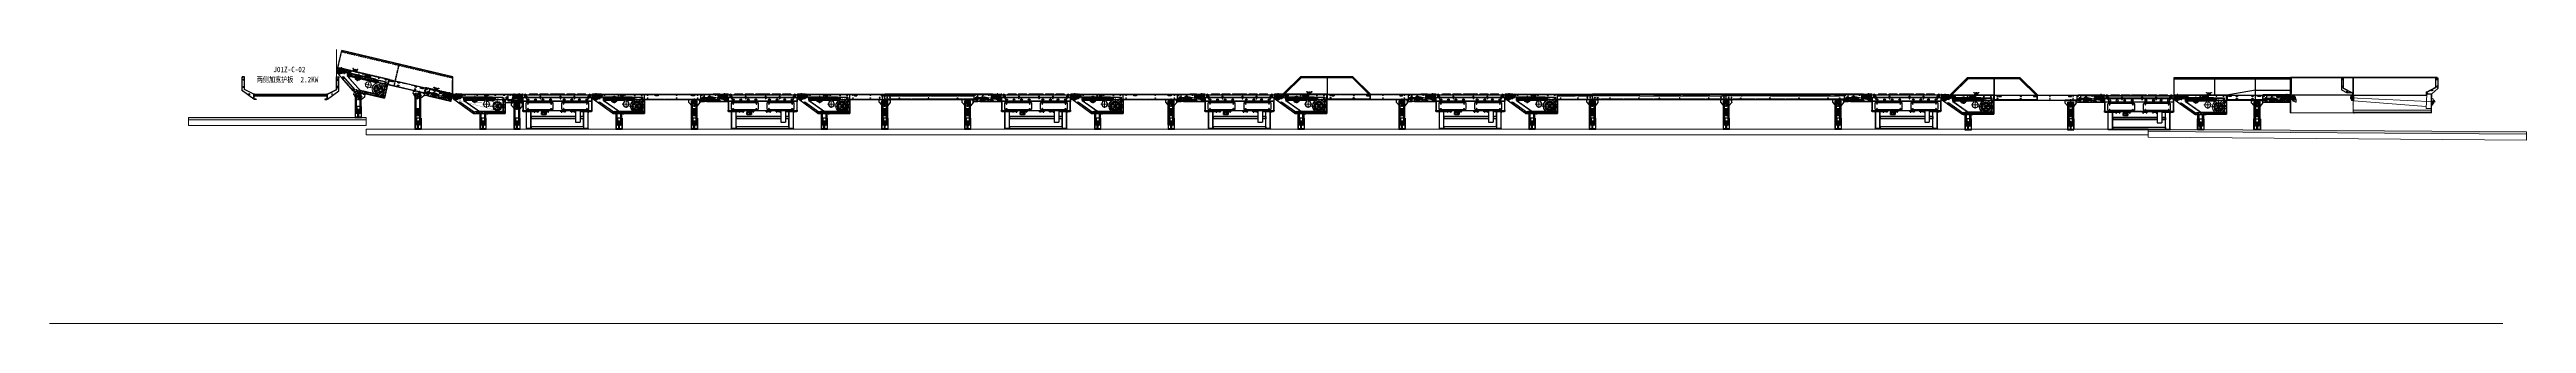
# Model space of a CAD drawing. Header units: millimetres. Extents: x 845401 to 948039, y 511594 to 550263.
# Drawn here: x 891971 to 934566, y 514319 to 519028 of the extents above; entities that cross this region are included whole.
import ezdxf

# ---------------------------------------------------------------- set-up
doc = ezdxf.new("R2010")
doc.units = ezdxf.units.MM
for name, pattern in [('ACAD_ISO02W100', [15, 12, -3]), ('AM_ISO02W050', [7.5, 6, -1.5]), ('AM_ISO08W050', [18, 12, -1.5, 3, -1.5]), ('AM_ISO08W050x2', [9, 6, -0.75, 1.5, -0.75]), ('CENTER', [0]), ('CENTER1', [28, 25, -1, 1, -1]), ('CENTER2', [28.575, 19.05, -3.175, 3.175, -3.175]), ('CENTERX2', [4, 2.5, -0.5, 0.5, -0.5]), ('DASHED', [0.75, 0.5, -0.25]), ('DASHED2', [0.375, 0.25, -0.125]), ('DASHED_0000FF', [0.4, 0.25, -0.15]), ('HIDDEN', [0.375, 0.25, -0.125]), ('PHANTOM', [63.5, 31.75, -6.35, 6.35, -6.35, 6.35, -6.35])]:
    doc.linetypes.add(name, pattern=pattern)
for name, color, linetype in [('00', 7, 'Continuous'), ('10', 7, 'Continuous'), ('1轮廓实线层', 7, 'Continuous'), ('21', 1, 'Continuous'), ('2细线层', 4, 'Continuous'), ('3中心线层', 1, 'CENTER'), ('4虚线层', 6, 'DASHED'), ('5剖面线层', 2, 'Continuous'), ('CK_LEVEL_1', 7, 'Continuous'), ('CL', 7, 'Continuous'), ('DIM', 2, 'Continuous'), ('虚线', 4, 'ACAD_ISO02W100')]:
    doc.layers.add(name, color=color, linetype=linetype)
for name, color, linetype, lineweight in [('A-剖-0.10mm.......SECT-L01', 255, 'Continuous', 18), ('AM_3', 6, 'AM_ISO02W050', 25), ('AM_7', 4, 'AM_ISO08W050', 25), ('AM_HID', 7, 'HIDDEN', 15), ('AM_VIS', 7, 'Continuous', 30), ('中位线', 1, 'CENTER2', 18), ('中心线', 1, 'CENTER', 9), ('剖面线', 6, 'Continuous', 15), ('可见 (ISO)', 7, 'Continuous', 50), ('标注线', 3, 'Continuous', 15), ('粗实线', 7, 'Continuous', 30), ('细实线', 2, 'Continuous', 18)]:
    doc.layers.add(name, color=color, linetype=linetype, lineweight=lineweight)
doc.styles.add('仿宋体', font='', dxfattribs={"width": 0.8})
doc.styles.get('仿宋体').set_extended_font_data('NSimSun')

# ---------------------------------------------------------------- blocks, each defined once
blk = doc.blocks.new('G$CD3C57BF2')
at = {"color": 7, "linetype": 'Continuous', "lineweight": 25}
for p, q in [((3, 615), (0, 612)), ((0, 614), (0, 603)), ((0, 612), (0, 429)), ((0, 429), (107, 339)), ((33, 615), (1, 615)), ((31, 615), (3, 615)), ((33, 618), (12, 618)), ((12, 594), (12, 583)), ((12, 469), (12, 458)), ((21, 583), (21, 594)), ((21, 458), (21, 469)), ((34, 612), (31, 615)), ((33, 615), (33, 618)), ((37, 614), (34, 614)), ((34, 452), (34, 614)), ((34, 450), (34, 612)), ((34, 452), (37, 452)), ((193, 369), (34, 450)), ((37, 452), (36, 449)), ((196, 368), (36, 449)), ((37, 452), (37, 614)), ((197, 370), (37, 452)), ((1461, 349), (1620, 430)), ((1462, 346), (1621, 428)), ((1464, 347), (1624, 429)), ((1620, 430), (1621, 428)), ((1621, 431), (1621, 614)), ((1624, 431), (1621, 431)), ((1624, 615), (1624, 618)), ((1624, 618), (1646, 618)), ((1624, 612), (1627, 615)), ((1624, 615), (1657, 615)), ((1624, 429), (1624, 614)), ((1624, 429), (1624, 612)), ((1627, 615), (1655, 615)), ((1636, 582), (1636, 593)), ((1636, 457), (1636, 468)), ((1645, 593), (1645, 582)), ((1645, 468), (1645, 457)), ((1655, 615), (1658, 612)), ((1658, 614), (1658, 603)), ((1658, 612), (1658, 408)), ((92, 396), (102, 391)), ((106, 399), (96, 404)), ((196, 364), (193, 369)), ((196, 368), (197, 370)), ((199, 367), (196, 367)), ((1459, 218), (1459, 346)), ((1462, 218), (1462, 346)), ((1552, 378), (1562, 383)), ((1566, 375), (1556, 370)), ((1658, 408), (1560, 358))]:
    blk.add_line(p, q, dxfattribs=at)
for p, q in [((12, 615), (12, 618)), ((1646, 615), (1646, 618)), ((1459, 318), (2538, 318)), ((1461, 309), (1459, 309)), ((1485, 358), (1560, 358))]:
    blk.add_line(p, q)
at = {"color": 0, "linetype": 'ByBlock', "lineweight": 9, "ltscale": 2}
blk.add_line((61, 220), (63, 222), dxfattribs=at)
at = {"color": 0, "linetype": 'ByBlock', "lineweight": 9}
for p, q in [((61, 220), (62, 189)), ((63, 222), (64, 187))]:
    blk.add_line(p, q, dxfattribs=at)
at = {"color": 0, "lineweight": 9, "ltscale": 2}
blk.add_line((62, 189), (64, 187), dxfattribs=at)
at = {"color": 0, "lineweight": 9}
for p, q in [((107, 339), (196, 339)), ((114, 57), (1455, 57)), ((115, 10), (149, 10)), ((1417, 13), (152, 14)), ((152, 10), (1417, 10)), ((168, 342), (196, 342)), ((197, 17), (1455, 17)), ((199, 318), (1459, 318)), ((1440, 0), (1440, 24)), ((1440, 0), (1440, 24)), ((1440, 0), (1440, 24)), ((1440, 0), (1440, 24)), ((1447, 223), (1445, 307)), ((2529, 318), (2529, 10))]:
    blk.add_line(p, q, dxfattribs=at)
at = {"lineweight": 9}
blk.add_line((200, 86), (114, 86), dxfattribs=at)
at = {"color": 0, "linetype": 'DASHED', "lineweight": 9}
blk.add_line((114, 22), (1455, 22), dxfattribs=at)
at = {"color": 0, "linetype": 'Continuous', "lineweight": 9}
for p, q in [((179, 358), (178, 356)), ((188, 356), (178, 356)), ((178, 356), (178, 349)), ((186, 358), (179, 358)), ((179, 358), (179, 349)), ((186, 358), (188, 356)), ((1463, 240), (1466, 226)), ((1463, 240), (1484, 238)), ((1466, 226), (1478, 225)), ((1466, 226), (1471, 224)), ((1469, 307), (1490, 305)), ((1471, 224), (1471, 224)), ((1471, 224), (1484, 223)), ((1471, 224), (1484, 223)), ((1476, 239), (1478, 225)), ((1478, 225), (1484, 223)), ((1484, 223), (1484, 223)), ((1487, 237), (1487, 239)), ((1490, 254), (1497, 253)), ((1493, 288), (1500, 288)), ((1494, 253), (1501, 253)), ((1498, 254), (1499, 254)), ((1499, 258), (1501, 258)), ((1500, 257), (1501, 258)), ((1501, 287), (1502, 286)), ((1501, 283), (1503, 283)), ((1501, 258), (1502, 259)), ((1501, 258), (1501, 258)), ((1503, 282), (1504, 281)), ((2436, 246), (2435, 208)), ((2435, 208), (2436, 204)), ((2450, 268), (2436, 246)), ((2436, 246), (2437, 243)), ((2437, 243), (2436, 204)), ((2436, 205), (2437, 201)), ((2451, 265), (2437, 243)), ((2450, 268), (2451, 265)), ((2451, 196), (2487, 214)), ((2452, 256), (2453, 254)), ((2470, 258), (2470, 256)), ((2487, 214), (2498, 232)), ((2505, 269), (2505, 267)), ((2519, 281), (2521, 275))]:
    blk.add_line(p, q, dxfattribs=at)
at = {"color": 0, "linetype": 'PHANTOM', "lineweight": 9}
for p, q in [((196, 369), (199, 369)), ((196, 327), (199, 327))]:
    blk.add_line(p, q, dxfattribs=at)
at = {"color": 0, "linetype": 'Continuous', "lineweight": 9}
for points in [[(1469, 307), (1469, 307), (1468, 306), (1467, 305), (1466, 303), (1465, 300), (1464, 296), (1463, 292), (1463, 288), (1462, 283), (1461, 278), (1461, 273), (1461, 268), (1460, 263), (1460, 258), (1460, 253), (1461, 250), (1461, 246), (1461, 244), (1462, 242), (1463, 240), (1463, 240)], [(1480, 229), (1480, 229), (1479, 229), (1479, 230), (1479, 231), (1479, 232), (1479, 233), (1479, 234), (1479, 235), (1480, 236)], [(1480, 236), (1480, 237), (1480, 238), (1480, 238), (1480, 238)], [(1480, 238), (1480, 238), (1481, 238), (1481, 237), (1481, 237), (1481, 236), (1481, 234), (1481, 233), (1481, 232), (1480, 231)], [(1480, 231), (1480, 230), (1480, 230), (1480, 229), (1480, 229)], [(1484, 290), (1483, 286), (1482, 282), (1482, 277), (1481, 273), (1481, 268), (1481, 263), (1481, 259), (1481, 254), (1481, 250), (1481, 247), (1481, 244), (1482, 242), (1482, 240), (1483, 239), (1484, 238)], [(1490, 305), (1489, 305), (1488, 304), (1487, 303), (1486, 300), (1486, 298), (1485, 294), (1484, 290)], [(1484, 223), (1484, 223), (1485, 223), (1485, 224), (1485, 225), (1486, 227), (1486, 229), (1486, 231), (1487, 233), (1487, 235), (1487, 237)], [(1485, 228), (1484, 228), (1484, 228), (1484, 229), (1484, 230), (1484, 231), (1484, 232), (1484, 233), (1484, 234), (1485, 235)], [(1485, 235), (1485, 236), (1485, 236), (1485, 237), (1485, 237)], [(1485, 237), (1485, 237), (1485, 237), (1486, 236), (1486, 235), (1486, 234), (1486, 233), (1486, 232), (1485, 231), (1485, 230)], [(1485, 230), (1485, 229), (1485, 228), (1485, 228), (1485, 228)], [(1489, 287), (1488, 284), (1488, 280), (1487, 276), (1487, 272), (1487, 268), (1486, 264), (1486, 260), (1486, 256), (1486, 253), (1487, 250), (1487, 248), (1487, 246), (1488, 244), (1488, 243), (1489, 243), (1490, 243), (1490, 244), (1491, 245), (1492, 247), (1493, 249), (1493, 252), (1494, 254)], [(1490, 281), (1490, 278), (1489, 275), (1489, 272), (1489, 269), (1488, 267), (1488, 264), (1488, 261), (1488, 259), (1489, 257), (1489, 256), (1489, 255), (1490, 254), (1490, 254)], [(1497, 288), (1496, 290), (1496, 293), (1496, 296), (1495, 298), (1495, 299), (1494, 300), (1494, 300), (1493, 299), (1492, 298), (1491, 296), (1491, 293), (1490, 291), (1489, 287)], [(1493, 288), (1493, 288), (1492, 288), (1492, 287), (1491, 285), (1491, 283), (1490, 281)], [(1497, 280), (1497, 277), (1497, 274), (1496, 271), (1496, 268), (1496, 265), (1496, 262), (1496, 260), (1496, 257), (1496, 256), (1497, 254), (1497, 254), (1497, 253)], [(1500, 288), (1500, 288), (1500, 287), (1499, 286), (1499, 285), (1498, 283), (1497, 280)], [(1499, 280), (1498, 277), (1498, 274), (1497, 271), (1497, 267), (1497, 264), (1497, 262), (1497, 259), (1497, 257), (1498, 256), (1498, 255), (1498, 254), (1499, 254)], [(1497, 253), (1498, 253), (1498, 254)], [(1499, 277), (1498, 275), (1498, 273), (1498, 271), (1498, 269), (1498, 267), (1498, 264), (1498, 263), (1498, 261), (1498, 260), (1498, 259), (1499, 258), (1499, 258)], [(1502, 286), (1501, 287), (1501, 286), (1500, 285), (1500, 284), (1499, 282), (1499, 280)], [(1501, 283), (1501, 283), (1500, 282), (1500, 282), (1500, 281), (1499, 279), (1499, 277)], [(1499, 254), (1499, 255), (1500, 255), (1500, 257)], [(1501, 287), (1501, 288), (1500, 288)], [(1501, 277), (1500, 275), (1500, 272), (1500, 270), (1500, 267), (1500, 265), (1500, 263), (1500, 261), (1500, 259), (1500, 258), (1501, 258), (1501, 258)], [(1503, 283), (1503, 282), (1502, 282), (1502, 281), (1501, 279), (1501, 277)], [(1502, 277), (1501, 274), (1501, 272), (1501, 270), (1501, 268), (1501, 265), (1501, 263), (1501, 262), (1501, 260), (1501, 259), (1502, 259), (1502, 259)], [(1503, 282), (1503, 284), (1502, 285), (1502, 286), (1502, 286)], [(1504, 281), (1504, 281), (1504, 281), (1503, 281), (1503, 280), (1502, 278), (1502, 277)], [(1502, 259), (1502, 260), (1503, 261), (1503, 262), (1504, 264)], [(1503, 282), (1503, 282), (1503, 283)], [(1504, 264), (1504, 266), (1504, 268), (1505, 270), (1505, 273), (1505, 275), (1505, 277), (1505, 279), (1505, 280), (1504, 281), (1504, 281)], [(2435, 208), (2435, 206), (2436, 205)], [(2436, 204), (2436, 202), (2437, 201)], [(2437, 201), (2437, 200), (2438, 199), (2439, 197), (2441, 196), (2443, 195), (2445, 194), (2447, 194), (2449, 195), (2451, 196)], [(2442, 235), (2442, 236), (2442, 237), (2442, 238), (2443, 239), (2443, 240), (2444, 241), (2445, 241), (2447, 241), (2448, 241), (2449, 241)], [(2443, 236), (2442, 237), (2442, 237)], [(2444, 233), (2443, 233), (2442, 234), (2442, 235)], [(2442, 203), (2442, 203), (2442, 205), (2442, 206), (2443, 207), (2443, 208), (2444, 208), (2446, 209), (2447, 209), (2448, 209), (2449, 208)], [(2443, 204), (2442, 205), (2442, 205)], [(2444, 201), (2443, 201), (2442, 202), (2442, 203)], [(2450, 240), (2450, 239), (2449, 238), (2449, 237), (2448, 236), (2446, 236), (2445, 236), (2444, 236), (2443, 236)], [(2450, 207), (2450, 207), (2450, 206), (2449, 205), (2448, 204), (2447, 203), (2445, 203), (2444, 204), (2443, 204)], [(2451, 238), (2451, 238), (2451, 237), (2451, 235), (2450, 234), (2450, 233), (2449, 233), (2448, 232), (2446, 232), (2445, 232), (2444, 233)], [(2451, 206), (2451, 206), (2451, 204), (2451, 203), (2451, 202), (2450, 201), (2449, 201), (2448, 200), (2446, 200), (2445, 200), (2444, 201)], [(2449, 241), (2450, 240), (2451, 239), (2451, 238)], [(2449, 208), (2450, 208), (2451, 207), (2451, 206)], [(2519, 281), (2518, 284), (2515, 289), (2512, 293), (2508, 297), (2504, 300), (2499, 302), (2494, 304), (2488, 305), (2483, 305), (2477, 304), (2472, 302), (2467, 300), (2463, 297), (2459, 293), (2455, 289), (2453, 284), (2451, 279), (2450, 273), (2450, 268)], [(2506, 294), (2501, 297), (2496, 298), (2491, 299), (2486, 299), (2481, 299), (2476, 298), (2472, 296), (2467, 293), (2463, 290), (2460, 286), (2457, 282), (2454, 278), (2453, 273), (2452, 269), (2451, 264), (2452, 259), (2453, 254)], [(2451, 265), (2451, 260), (2452, 256)], [(2503, 289), (2499, 291), (2495, 292), (2491, 293), (2487, 293), (2483, 292), (2478, 291), (2474, 290), (2471, 288), (2467, 285), (2464, 282), (2462, 279), (2460, 275), (2458, 271), (2457, 267), (2457, 263), (2457, 258), (2458, 254), (2460, 250), (2462, 247), (2465, 244), (2468, 241), (2471, 238)], [(2497, 279), (2494, 280), (2491, 281), (2488, 281), (2485, 281), (2482, 280), (2479, 279), (2476, 277), (2474, 275), (2472, 273), (2470, 270), (2469, 267), (2469, 264), (2469, 261), (2470, 258)], [(2498, 277), (2495, 278), (2491, 279), (2488, 279), (2485, 279), (2481, 278), (2478, 276), (2476, 274), (2473, 272), (2472, 269), (2470, 266), (2470, 263), (2470, 260), (2470, 256)], [(2470, 256), (2472, 253), (2473, 251), (2476, 248), (2478, 246)], [(2471, 238), (2475, 236), (2480, 235), (2484, 234), (2489, 234), (2493, 235), (2497, 236), (2501, 238), (2505, 240), (2509, 243), (2512, 247), (2514, 251), (2516, 255), (2517, 259), (2517, 263), (2517, 268), (2516, 272), (2515, 276), (2513, 280), (2510, 283), (2507, 286), (2503, 289)], [(2497, 276), (2494, 277), (2491, 278), (2487, 278), (2484, 277), (2481, 276), (2478, 275), (2475, 272), (2473, 270), (2472, 267), (2471, 264), (2471, 260), (2471, 257), (2472, 254), (2474, 251), (2476, 249), (2479, 247)], [(2472, 218), (2472, 218), (2472, 219), (2472, 220), (2473, 221), (2473, 222), (2474, 223), (2475, 224), (2477, 224), (2478, 224), (2479, 223)], [(2473, 219), (2472, 219), (2472, 220)], [(2474, 215), (2473, 216), (2472, 217), (2472, 218)], [(2480, 222), (2480, 221), (2479, 220), (2479, 219), (2478, 219), (2477, 218), (2475, 218), (2474, 218), (2473, 219)], [(2481, 221), (2481, 220), (2481, 219), (2481, 218), (2481, 217), (2480, 216), (2479, 215), (2478, 215), (2476, 215), (2475, 215), (2474, 215)], [(2495, 272), (2493, 273), (2490, 274), (2488, 274), (2486, 274), (2483, 273), (2481, 272), (2479, 270), (2478, 269), (2476, 267), (2475, 265), (2475, 262), (2475, 260), (2476, 257)], [(2495, 272), (2493, 273), (2490, 273), (2487, 273), (2485, 273), (2482, 272), (2480, 270), (2478, 268), (2476, 266), (2476, 264), (2475, 261), (2475, 258), (2476, 257)], [(2495, 270), (2492, 272), (2490, 272), (2487, 272), (2485, 272), (2483, 271), (2481, 269), (2479, 267), (2477, 265), (2477, 263), (2476, 261), (2476, 258), (2477, 256), (2478, 254), (2480, 252), (2482, 251)], [(2476, 257), (2476, 256), (2477, 253), (2479, 251), (2481, 250)], [(2478, 246), (2481, 245), (2485, 244), (2488, 244), (2491, 244), (2494, 245), (2497, 247), (2500, 249), (2502, 251), (2504, 254), (2505, 257), (2506, 260), (2506, 264), (2505, 267)], [(2479, 247), (2482, 246), (2485, 245), (2489, 245), (2492, 245), (2495, 246), (2498, 248), (2501, 250), (2503, 253), (2504, 256), (2505, 259), (2505, 262), (2505, 265), (2504, 268), (2502, 271), (2500, 274), (2497, 276)], [(2479, 223), (2480, 222), (2481, 221), (2481, 221)], [(2481, 250), (2484, 249), (2486, 248), (2489, 248), (2492, 249), (2494, 250), (2497, 251), (2498, 253), (2500, 255), (2501, 258), (2501, 261), (2501, 263), (2501, 265)], [(2482, 251), (2484, 250), (2487, 249), (2489, 249), (2492, 249), (2494, 250), (2496, 252), (2498, 254), (2499, 256), (2500, 258), (2500, 260), (2500, 263), (2499, 265), (2498, 267), (2497, 269), (2495, 270)], [(2500, 265), (2500, 267), (2498, 269), (2497, 271), (2495, 272)], [(2501, 265), (2500, 266), (2499, 268), (2497, 270), (2495, 272)], [(2505, 269), (2505, 269), (2503, 272), (2502, 275), (2499, 277), (2497, 279)], [(2505, 267), (2504, 270), (2502, 272), (2500, 275), (2498, 277)], [(2521, 275), (2519, 279), (2517, 284), (2514, 288), (2510, 292), (2506, 294)]]:
    blk.add_lwpolyline(points, dxfattribs=at)
at = {"color": 7, "linetype": 'Continuous', "lineweight": 25}
for centre, radius, start, end in [((1, 614), 0.737, 90, 180), ((17, 594), 4.5, 0, 180), ((17, 583), 4.5, 180, 0), ((17, 469), 4.5, 0, 180), ((17, 458), 4.5, 180, 0), ((33, 614), 3.74, 0, 90), ((33, 614), 0.737, 0, 90), ((38, 452), 3.74, 180, 243), ((38, 452), 0.737, 180, 243), ((1620, 431), 0.737, 297, 0), ((1624, 614), 3.74, 90, 180), ((1620, 431), 3.74, 297, 0), ((1624, 614), 0.737, 90, 180), ((1641, 593), 4.5, 0, 180), ((1641, 582), 4.5, 180, 0), ((1641, 468), 4.5, 0, 180), ((1641, 457), 4.5, 180, 0), ((1657, 614), 0.737, 0, 90), ((94, 400), 4.5, 63, 243), ((104, 395), 4.5, 243, 63), ((195, 367), 0.737, 0, 63), ((195, 367), 3.74, 0, 63), ((1554, 374), 4.5, 117, 297), ((1564, 379), 4.5, 297, 117)]:
    blk.add_arc(centre, radius, start, end, dxfattribs=at)
at = {"color": 0, "linetype": 'Continuous', "lineweight": 9}
for points in [[(1484, 238), (1485, 238), (1487, 239), (1488, 240), (1489, 241), (1490, 242), (1491, 243), (1491, 245), (1492, 248), (1493, 251), (1494, 254)], [(1497, 288), (1497, 289), (1496, 292), (1496, 295), (1496, 297), (1495, 299), (1495, 301), (1494, 302), (1493, 303), (1492, 304), (1491, 305), (1490, 305)], [(2453, 254), (2455, 250), (2457, 245), (2460, 242), (2464, 238), (2468, 235)], [(2468, 235), (2473, 233), (2478, 231), (2483, 231), (2489, 230), (2494, 231), (2499, 233), (2504, 235), (2508, 238), (2512, 242), (2516, 246), (2519, 250), (2521, 255), (2522, 260), (2522, 265), (2522, 270), (2521, 275)]]:
    blk.add_spline(points, degree=3, dxfattribs=at)
at = {"layer": '10'}
for p in [(197, 370), (199, 367)]:
    blk.add_line(p, (199, 369), dxfattribs=at)
at = {"layer": 'AM_HID', "color": 0, "linetype": 'CENTER', "lineweight": 9, "ltscale": 2}
blk.add_line((41, 203), (1505, 270), dxfattribs=at)
at = {"layer": 'AM_HID', "color": 0, "linetype": 'ByBlock', "lineweight": 9, "ltscale": 2}
for p, q in [((63, 222), (67, 222)), ((64, 187), (68, 187))]:
    blk.add_line(p, q, dxfattribs=at)
at = {"layer": 'AM_VIS', "color": 0, "lineweight": 9}
for p, q in [((76, 228), (67, 227)), ((77, 181), (69, 180)), ((98, 250), (79, 250)), ((93, 160), (79, 160)), ((93, 187), (95, 187)), ((94, 185), (93, 170)), ((95, 186), (94, 186)), ((94, 171), (95, 186)), ((95, 186), (94, 171)), ((94, 171), (94, 171)), ((110, 165), (94, 165)), ((110, 144), (94, 144)), ((109, 219), (95, 219)), ((96, 211), (95, 169)), ((98, 261), (97, 250)), ((110, 248), (97, 248)), ((100, 264), (98, 250)), ((98, 251), (99, 261)), ((110, 266), (99, 266)), ((100, 261), (99, 261)), ((100, 261), (99, 257)), ((99, 174), (100, 175)), ((99, 168), (100, 167)), ((110, 265), (100, 265)), ((110, 175), (100, 175)), ((110, 167), (100, 167)), ((107, 279), (110, 279)), ((107, 279), (107, 279)), ((190, 333), (110, 333)), ((204, 17), (114, 17)), ((203, 89), (190, 333)), ((200, 86), (203, 89))]:
    blk.add_line(p, q, dxfattribs=at)
for centre, radius, start, end in [((73, 212), 3.93, 183.7902, 318.2834), ((74, 210), 3.89, 89.4854, 172.5551), ((74, 194), 3.91, 56.8368, 180.6117), ((74, 210), 4.17, 54.8754, 93.2982), ((390, 205), 314, 171.7732, 188.2268), ((172, 161), 79.1, 173.489, 192.4758), ((84, 182), 10.3, 20.8005, 30.473), ((91, 182), 5.63, 50.3735, 67.9871), ((93, 185), 0.858, 1.4776, 17.3137), ((94, 186), 0.872, 356.8349, 23.7484), ((94, 185), 0.0695, 356.7779, 1.3818)]:
    blk.add_arc(centre, radius, start, end, dxfattribs=at)
for centre, major_axis, ratio, start_param, end_param in [((68, 204), (-1, 23.4), 0.055156, 0, 1.208753), ((68, 204), (-1, 23.4), 0.055156, 1.208753, 3.141593), ((95, 205), (0, 44.9), 0.05521, 1.977297, 2.236574), ((94, 159), (0, 15.5), 0.05521, 0.771052, 3.141593), ((94, 170), (-0.793, 0.045), 0.716084, -1.491618, 0), ((94, 186), (0.728, 0.317), 0.695234, 1.317383, 2.776862), ((95, 185), (-0.793, 0.045), 0.716084, -1.491618, 0), ((95, 159), (0, 15.5), 0.05521, 0.771052, 1.239184), ((94, 171), (-0.793, 0.045), 0.716084, 1.649975, 2.787464), ((98, 205), (0, 44.9), 0.05521, 1.239184, 1.977297), ((95, 187), (0.794, 0.019), 0.394794, 1.369722, 1.510669), ((95, 187), (0, 0.794), 0.05521, 3.912645, 5.118889), ((95, 187), (-0.793, 0.045), 0.716084, 1.649975, 1.781934), ((98, 205), (0, 44.9), 0.05521, 0, 0.302921), ((99, 261), (-0.793, 0.045), 0.716084, -1.491618, 0), ((99, 250), (0, 15.5), 0.05521, 0, 0.771052), ((99, 171), (0, 3.21), 0.004142, 1.570796326794897, 7.853981633974483), ((100, 250), (0, 15.5), 0.05521, 0.302921, 0.771052), ((100, 262), (-0.793, 0.045), 0.716084, 1.649975, 2.358821), ((100, 171), (0, 4), 0.004142, 3.13745, 6.283185)]:
    blk.add_ellipse(centre, major_axis=major_axis, ratio=ratio, start_param=start_param, end_param=end_param, dxfattribs=at)
for points, degree, knots in [([(69, 212), (69, 213), (69, 213), (70, 214), (70, 214), (71, 215), (71, 215), (72, 216), (73, 216), (74, 216), (74, 216), (75, 216), (76, 215), (76, 215), (76, 215), (76, 215)], 3, [0.2359197, 0.2359197, 0.2359197, 0.2359197, 0.2948988, 0.2948988, 0.3538778, 0.3538778, 0.4128586, 0.4128586, 0.4718394, 0.4718394, 0.5308202, 0.5308202, 0.5898009, 0.5898009, 0.6009193, 0.6009193, 0.6009193, 0.6009193]), ([(70, 196), (70, 195), (71, 195), (71, 195), (71, 194), (72, 194), (72, 193), (73, 193), (74, 193), (75, 193), (76, 193), (76, 193), (76, 193), (76, 193)], 3, [0.2611304, 0.2611304, 0.2611304, 0.2611304, 0.2953013, 0.2953013, 0.3543597, 0.3543597, 0.4134227, 0.4134227, 0.4724858, 0.4724858, 0.5315488, 0.5315488, 0.5406691, 0.5406691, 0.5406691, 0.5406691]), ([(76, 191), (76, 191), (76, 191), (75, 191), (75, 191), (74, 191), (74, 191), (73, 191), (72, 191), (72, 191), (71, 192), (71, 192), (70, 193), (70, 194), (70, 194)], 3, [0.8667697, 0.8667697, 0.8667697, 0.8667697, 0.884698, 0.884698, 0.9436788, 0.9436788, 0.9436788, 1.0026595, 1.0026595, 1.0616403, 1.0616403, 1.1206194, 1.1206194, 1.1795985, 1.1795985, 1.1795985, 1.1795985]), ([(99, 266), (99, 266), (99, 266), (99, 266), (99, 266), (99, 265), (99, 265), (99, 265), (98, 265), (98, 265), (98, 264), (98, 264), (98, 263), (98, 263), (98, 262), (98, 261), (98, 261)], 1, [6.2831853, 6.2831853, 6.2954638, 6.3077423, 6.3214974, 6.3352524, 6.3550842, 6.3749159, 6.4226288, 6.4703417, 6.5474469, 6.6245521, 6.7016574, 6.7787626, 6.8558678, 6.9329731, 6.9936054, 7.0542377, 7.0542377])]:
    blk.add_open_spline(points, degree=degree, knots=knots, dxfattribs=at)
for points in [[(94, 165), (95, 166), (95, 168), (95, 169)], [(96, 211), (96, 214), (96, 217), (95, 219)], [(97, 248), (97, 249), (98, 249), (98, 250)], [(100, 264), (101, 264), (100, 265), (100, 265)]]:
    blk.add_open_spline(points, degree=3, dxfattribs=at)
at = {"layer": 'CK_LEVEL_1', "color": 0, "linetype": 'Continuous', "lineweight": 9}
for p, q in [((107, 279), (107, 339)), ((107, 335), (196, 335)), ((110, 15), (110, 335)), ((110, 171), (110, 148)), ((114, 15), (114, 333)), ((114, 10), (152, 10)), ((115, 14), (152, 14)), ((115, 14), (152, 14)), ((115, 10), (152, 10)), ((152, 10), (152, 14)), ((152, 10), (152, 14)), ((192, 311), (1445, 311)), ((196, 318), (199, 318)), ((202, 121), (1448, 219)), ((1417, 10), (1417, 13)), ((1417, 13), (1455, 13)), ((1417, 13), (1455, 13)), ((1417, 10), (1417, 13)), ((1445, 307), (1445, 311)), ((1445, 307), (1459, 307)), ((1445, 302), (1455, 302)), ((1448, 219), (1447, 223)), ((1455, 161), (1455, 307)), ((1455, 13), (1455, 161)), ((1459, 161), (1459, 318)), ((1459, 178), (1460, 178)), ((1459, 161), (1461, 161)), ((1459, 10), (1459, 161)), ((1460, 178), (1461, 161))]:
    blk.add_line(p, q, dxfattribs=at)
at = {"layer": 'CK_LEVEL_1', "color": 0, "linetype": 'DASHED_0000FF', "lineweight": 9, "ltscale": 8}
for p, q in [((173, 349), (173, 343)), ((190, 349), (176, 349)), ((178, 349), (178, 343)), ((186, 358), (186, 349)), ((187, 349), (187, 343)), ((188, 356), (188, 349)), ((192, 349), (192, 343))]:
    blk.add_line(p, q, dxfattribs=at)
at = {"layer": 'CK_LEVEL_1', "color": 0, "linetype": 'PHANTOM', "lineweight": 9}
for p, q in [((196, 327), (196, 369)), ((196, 327), (196, 369)), ((199, 327), (199, 369))]:
    blk.add_line(p, q, dxfattribs=at)
at = {"layer": 'CK_LEVEL_1', "color": 0, "lineweight": 9}
blk.add_line((2538, 10), (1417, 10), dxfattribs=at)
at = {"layer": 'CK_LEVEL_1', "color": 0, "linetype": 'Continuous', "lineweight": 9}
for radius in [4.95, 4.95, 1.14, 1.14]:
    blk.add_arc((115, 15), radius, 180, 270, dxfattribs=at)
at = {"layer": 'CK_LEVEL_1', "color": 0, "linetype": 'DASHED_0000FF', "lineweight": 9, "ltscale": 8}
for centre, radius, start, end in [((176, 345), 4.29, 57.1328, 122.8672), ((176, 346), 4.29, 237.1328, 302.8672), ((183, 333), 16.1, 73.2214, 106.7786), ((183, 358), 16.1, 253.2214, 286.7786), ((190, 345), 4.29, 57.1328, 122.8672), ((190, 346), 4.29, 237.1328, 302.8672)]:
    blk.add_arc(centre, radius, start, end, dxfattribs=at)
at = {"layer": 'DIM', "color": 0, "lineweight": 9}
for p, q in [((168, 339), (168, 342)), ((196, 369), (199, 369)), ((196, 318), (196, 365)), ((196, 327), (199, 327)), ((2538, 10), (2538, 318))]:
    blk.add_line(p, q, dxfattribs=at)
at = {"layer": '可见 (ISO)'}
for p, q in [((12, 618), (2533, 618)), ((1458, 309), (1458, 604)), ((2526, 618), (2525, 585)), ((2528, 585), (2525, 585)), ((2525, 585), (2525, 344)), ((2528, 618), (2528, 585)), ((2528, 609), (2533, 609)), ((2528, 609), (2528, 609)), ((2528, 607), (2528, 609)), ((2528, 607), (2528, 607)), ((2529, 602), (2528, 607)), ((2528, 607), (2528, 607)), ((2528, 585), (2528, 344)), ((2529, 618), (2529, 309)), ((2529, 309), (2529, 609)), ((2529, 339), (2529, 604)), ((2533, 317), (2533, 618)), ((2533, 618), (2534, 585)), ((2533, 609), (2533, 607)), ((2533, 609), (2533, 609)), ((2533, 609), (2533, 317)), ((2533, 607), (2533, 607)), ((2533, 607), (2533, 602)), ((2533, 607), (2533, 607)), ((2533, 339), (2533, 604)), ((2534, 585), (2534, 339))]:
    blk.add_line(p, q, dxfattribs=at)
for centre, major_axis, ratio, start_param, end_param in [((2528, 604), (0, 5.31), 0.017535, 4.712389, 7.330383), ((2528, 604), (0, 2.66), 0.017535, 4.712389, 6.283185), ((2533, 604), (0, 5.31), 0.011242, -1.047198, 2.617994), ((2533, 604), (0, 2.66), 0.011242, 0, 1.570796)]:
    blk.add_ellipse(centre, major_axis=major_axis, ratio=ratio, start_param=start_param, end_param=end_param, dxfattribs=at)
blk = doc.blocks.new('G$C56B2856F')
at = {"linetype": 'ByBlock', "lineweight": -2}
h = blk.add_hatch(dxfattribs=at)
h.set_pattern_fill('ANSI31', color=0, scale=0.2, style=0)
h.set_pattern_definition([(45, (-3782.49265, -49905.5814), (-0.449012806, 0.449012806), [])])
h.paths.add_polyline_path([(4.25, 0), (0, 0), (0, -4.25, 0.41421356)])
at = {"color": 1, "linetype": 'CENTER', "lineweight": -2, "ltscale": 3}
for p, q in [((-6.25, 0), (6.25, 0)), ((0, 6.25), (0, -6.25))]:
    blk.add_line(p, q, dxfattribs=at)
at = {"color": 0, "linetype": 'ByBlock', "lineweight": -2}
blk.add_circle((0, 0), 4.25, dxfattribs=at)
blk = doc.blocks.new('G$C93B904BA')
at = {"color": 1, "linetype": 'CENTER', "lineweight": -2, "ltscale": 3}
for p, q in [((-7, 0), (7, 0)), ((0, 7), (0, -7))]:
    blk.add_line(p, q, dxfattribs=at)
at = {"color": 0, "linetype": 'ByBlock', "lineweight": -2}
blk.add_circle((0, 0), 5, dxfattribs=at)
blk = doc.blocks.new('A$C09AA00CB')
blk.add_circle((9, 9), 4.4)
at = {"layer": '2细线层'}
blk.add_arc((9, 9), 6, 160.1448, 98.7462, dxfattribs=at)
at = {"layer": '3中心线层'}
for p, q in [((18, 9), (0, 9)), ((9, 0), (9, 18))]:
    blk.add_line(p, q, dxfattribs=at)
blk = doc.blocks.new('A$C58936E23')
at = {"color": 0, "linetype": 'ByBlock', "lineweight": -2}
for p, q in [((560, 227), (560, 238)), ((600, 227), (600, 238)), ((676, 248), (676, 272))]:
    blk.add_line(p, q, dxfattribs=at)
blk.add_lwpolyline([(859, 90), (865, 90), (865, 65), (859, 65)], close=True, dxfattribs=at)
for centre in [(420, 35), (500, 35)]:
    blk.add_circle(centre, 5, dxfattribs=at)
for centre, radius, start, end in [((50, 295), 50, 90.0059, 231.409), ((580, 180), 51, 113.0888, 66.9112)]:
    blk.add_arc(centre, radius, start, end, dxfattribs=at)
at = {"color": 0, "linetype": 'ByBlock'}
for centre, start, end in [((555, 238), 0, 90), ((605, 238), 90, 180), ((671, 272), 0, 90), ((671, 248), 270, 0)]:
    blk.add_arc(centre, 5, start, end, dxfattribs=at)
at = {"layer": '中心线', "color": 1, "linetype": 'CENTER2', "ltscale": 8}
for p, q in [((32, 305), (88, 305)), ((60, 286), (60, 323)), ((94, 325), (116, 325)), ((94, 285), (116, 285)), ((105, 318), (105, 332)), ((105, 278), (105, 292)), ((125, 305), (144, 305)), ((204, 330), (216, 330)), ((210, 336), (210, 324)), ((245, 260), (217, 260)), ((427, 35), (413, 35)), ((420, 28), (420, 42)), ((507, 35), (493, 35)), ((500, 28), (500, 42)), ((554, 330), (566, 330)), ((560, 336), (560, 324)), ((681, 260), (709, 260)), ((765, 176), (765, 110))]:
    blk.add_line(p, q, dxfattribs=at)
at = {"layer": '中心线', "color": 1, "linetype": 'CENTER2', "ltscale": 15}
for p, q in [((680, 260), (248, 260)), ((645, 180), (515, 180)), ((580, 115), (580, 245)), ((900, 145), (734, 145))]:
    blk.add_line(p, q, dxfattribs=at)
at = {"layer": '粗实线'}
for p, q in [((350, 20), (19, 256)), ((900, 345), (50, 345)), ((251, 248), (251, 272)), ((256, 277), (671, 277)), ((555, 243), (256, 243)), ((350, 20), (900, 20)), ((671, 243), (605, 243)), ((765, 171), (890, 171)), ((765, 119), (890, 119)), ((900, 181), (900, 345)), ((900, 20), (900, 109))]:
    blk.add_line(p, q, dxfattribs=at)
for points in [[(50, 320), (69, 320, -0.414214), (85, 305, -0.414214), (69, 289), (50, 289, -0.414214), (35, 305, -0.414214)], [(109, 320), (101, 320, -0.414214), (96, 325, -0.414214), (101, 329), (109, 329, -0.414214), (113, 325, -0.414214)], [(109, 280), (101, 280, -0.414214), (96, 285, -0.414214), (101, 289), (109, 289, -0.414214), (113, 285, -0.414214)]]:
    blk.add_lwpolyline(points, format="xyb", close=True, dxfattribs=at)
for points in [[(129, 325), (141, 325), (141, 285), (129, 285)], [(192, 295), (198, 295), (198, 270), (192, 270)], [(235, 290), (223, 290), (223, 230), (235, 230)], [(691, 290), (703, 290), (703, 230), (691, 230)], [(859, 260), (865, 260), (865, 235), (859, 235)]]:
    blk.add_lwpolyline(points, close=True, dxfattribs=at)
at = {"layer": '粗实线', "linetype": 'CENTER1'}
for centre in [(210, 330), (560, 330)]:
    blk.add_circle(centre, 3.25, dxfattribs=at)
at = {"layer": '粗实线'}
for centre, radius, start, end in [((256, 272), 5, 90, 180), ((256, 248), 5, 180, 270), ((765, 145), 26, 90, 270), ((890, 181), 10, 270, 0), ((890, 109), 10, 0, 90)]:
    blk.add_arc(centre, radius, start, end, dxfattribs=at)
at = {"layer": '细实线', "linetype": 'CENTER1'}
for centre in [(210, 330), (560, 330)]:
    blk.add_arc(centre, 4, 180, 90, dxfattribs=at)
at = {"layer": '虚线', "linetype": 'DASHED', "ltscale": 0.5}
for p, q in [((129, 313), (141, 313)), ((129, 296), (141, 296)), ((223, 271), (235, 271)), ((223, 249), (235, 249)), ((703, 271), (691, 271)), ((703, 249), (691, 249))]:
    blk.add_line(p, q, dxfattribs=at)
at = {"color": 0, "linetype": 'ByBlock', "lineweight": -2, "extrusion": (0, 0, -1), "xscale": -1, "zscale": -1}
for name, p in [('G$C93B904BA', (-135, 192)), ('G$C56B2856F', (-170, 330)), ('G$C93B904BA', (-338, 47)), ('G$C56B2856F', (-450, 330)), ('G$C93B904BA', (-590, 35)), ('G$C56B2856F', (-730, 330)), ('G$C56B2856F', (-730, 280)), ('G$C93B904BA', (-840, 35)), ('G$C56B2856F', (-850, 330)), ('G$C56B2856F', (-850, 280)), ('G$C93B904BA', (-885, 225)), ('G$C93B904BA', (-885, 45))]:
    blk.add_blockref(name, p, dxfattribs=at)
at = {"color": 0, "linetype": 'ByBlock', "lineweight": -2}
for p in [(716, 176), (716, 96), (796, 176), (796, 96)]:
    blk.add_blockref('A$C09AA00CB', p, dxfattribs=at)
blk = doc.blocks.new('6308zza')
h = blk.add_hatch()
h.set_pattern_fill('ANSI31', color=2, scale=0.25, angle=72, style=0)
h.set_pattern_definition([(117, (1933.4727, -2597.09144), (-0.70723643, -0.36035496), [])])
h.paths.add_polyline_path([(-40, 10, 1), (-22, 10, 1)])
h = blk.add_hatch()
h.set_pattern_fill('ANSI31', color=2, scale=0.25, angle=36, style=0)
h.set_pattern_definition([(81, (37.6802, -3237.5578), (-0.78397762, 0.12416986), [])])
h.paths.add_polyline_path([(-28, 26, 1), (-10, 26, 1)])
h = blk.add_hatch()
h.set_pattern_fill('ANSI31', color=2, scale=0.25, style=0)
h.set_pattern_definition([(45, (-1872.5048, -2641.3872), (-0.561266, 0.561266), [])])
h.paths.add_polyline_path([(9, 32, 1), (-9, 32, 1)])
h = blk.add_hatch()
h.set_pattern_fill('ANSI31', color=2, scale=0.25, angle=-36, style=0)
h.set_pattern_definition([(9, (-3067.45665, -1036.2964), (-0.12416986, 0.78397762), [])])
h.paths.add_polyline_path([(10, 26, 1), (28, 26, 1)])
h = blk.add_hatch()
h.set_pattern_fill('ANSI31', color=2, scale=0.25, angle=-72, style=0)
h.set_pattern_definition([(333, (-3090.7443, 964.6244), (0.36035496, 0.70723643), [])])
h.paths.add_polyline_path([(40, 10, 1), (22, 10, 1)])
h = blk.add_hatch()
h.set_pattern_fill('ANSI31', color=2, scale=0.25, angle=108, style=0)
h.set_pattern_definition([(153, (3090.7443, -964.6244), (-0.36035496, -0.70723643), [])])
h.paths.add_polyline_path([(-40, -10, 1), (-22, -10, 1)])
h = blk.add_hatch()
h.set_pattern_fill('ANSI31', color=2, scale=0.25, angle=144, style=0)
h.set_pattern_definition([(189, (3067.45665, 1036.2964), (0.12416986, -0.78397762), [])])
h.paths.add_polyline_path([(-10, -26, 1), (-28, -26, 1)])
h = blk.add_hatch()
h.set_pattern_fill('ANSI31', color=2, scale=0.25, angle=180, style=0)
h.set_pattern_definition([(225, (1872.5048, 2641.3872), (0.561266, -0.561266), [])])
h.paths.add_polyline_path([(9, -33, 1), (-9, -33, 1)])
h = blk.add_hatch()
h.set_pattern_fill('ANSI31', color=2, scale=0.25, angle=-144, style=0)
h.set_pattern_definition([(261, (-37.6802, 3237.5578), (0.78397762, -0.12416986), [])])
h.paths.add_polyline_path([(28, -26, 1), (10, -26, 1)])
h = blk.add_hatch()
h.set_pattern_fill('ANSI31', color=2, scale=0.25, angle=-108, style=0)
h.set_pattern_definition([(297, (-1933.4727, 2597.09144), (0.70723643, 0.36035496), [])])
h.paths.add_polyline_path([(40, -10, 1), (22, -10, 1)])
at = {"color": 1, "linetype": 'CENTER2', "ltscale": 0.25}
for p, q in [((-50, 0), (50, 0)), ((0, 50), (0, -50))]:
    blk.add_line(p, q, dxfattribs=at)
at = {"color": 2}
for centre, radius in [((0, 0), 45), ((0, 0), 40), ((-31, 10), 9), ((-19, 26), 9), ((0, 0), 25), ((0, 0), 20), ((0, 32), 9), ((19, 26), 9), ((31, 10), 9), ((-31, -10), 9), ((-19, -26), 9), ((0, -33), 9), ((19, -26), 9), ((31, -10), 9)]:
    blk.add_circle(centre, radius, dxfattribs=at)
at = {"color": 1, "linetype": 'CENTER2', "ltscale": 0.25}
blk.add_circle((0, 0), 32.5, dxfattribs=at)
at = {"color": 3, "insert": (-10, 6), "char_height": 5, "width": 23.1, "attachment_point": 1}
blk.add_mtext('{\\fSimSun|b0|i0|c134|p54;轴承}6308', dxfattribs=at)
blk = doc.blocks.new('NLZT2015-6-5LM43T56')
at = {"color": 1, "linetype": 'CENTERX2'}
for p, q in [((-30, 0), (30, 0)), ((0, -30), (0, 30))]:
    blk.add_line(p, q, dxfattribs=at)
at = {"color": 0}
blk.add_lwpolyline([(-13, 23), (-27, 0), (-13, -23), (13, -23), (27, 0), (13, 23)], close=True, dxfattribs=at)
at = {"layer": '粗实线'}
blk.add_circle((0, 0), 14.2, dxfattribs=at)
at = {"layer": '细实线'}
blk.add_arc((0, 0), 15, 90, 0, dxfattribs=at)
blk = doc.blocks.new('nlzt2015-6-3rty66u')
at = {"color": 1, "linetype": 'CENTERX2'}
for p, q in [((-25, 0), (25, 0)), ((0, 25), (0, -25))]:
    blk.add_line(p, q, dxfattribs=at)
at = {"layer": '粗实线'}
blk.add_lwpolyline([(-16, 16), (16, 16), (16, -16), (-16, -16)], close=True, dxfattribs=at)
at = {"layer": '虚线', "ltscale": 0.25}
for p, q in [((-11, 16), (-11, -16)), ((11, 16), (11, -16))]:
    blk.add_line(p, q, dxfattribs=at)
at = {"layer": '虚线', "linetype": 'DASHED', "ltscale": 0.25}
blk.add_circle((0, 0), 15, dxfattribs=at)
blk.add_arc((0, 0), 14.2, 0, 270, dxfattribs=at)
blk = doc.blocks.new('gzsf123wwe')
at = {"color": 1, "linetype": 'CENTER2'}
for p, q in [((-64, 12), (64, 12)), ((-20, 12), (20, 12)), ((0, 76), (0, -52)), ((0, 30), (0, -6))]:
    blk.add_line(p, q, dxfattribs=at)
for radius in [50, 20]:
    blk.add_circle((0, 12), radius)
at = {"color": 4, "linetype": 'HIDDEN', "ltscale": 20}
for radius in [44, 22.5, 15, 14.2]:
    blk.add_circle((0, 12), radius, dxfattribs=at)
blk.add_blockref('6308zza', (0, 12))
at = {"color": 0, "rotation": 90}
for name in ['NLZT2015-6-5LM43T56', 'nlzt2015-6-3rty66u']:
    blk.add_blockref(name, (0, 12), dxfattribs=at)
blk = doc.blocks.new('A$C4725517A')
for p, q in [((117, 145), (117, 118)), ((147, 145), (147, 118))]:
    blk.add_line(p, q)
for radius in [108, 108, 20]:
    blk.add_circle((132, 132), radius)
at = {"layer": '中心线', "ltscale": 10}
for p, q in [((263, 132), (0, 132)), ((132, 263), (132, 0))]:
    blk.add_line(p, q, dxfattribs=at)
blk = doc.blocks.new('A$C2DEA4E17')
for p, q in [((117, 145), (117, 118)), ((147, 145), (147, 118))]:
    blk.add_line(p, q)
for radius in [82.5, 81.2, 20]:
    blk.add_circle((132, 132), radius)
at = {"layer": '中心线', "ltscale": 10}
for p, q in [((263, 132), (0, 132)), ((132, 263), (132, 0))]:
    blk.add_line(p, q, dxfattribs=at)
blk = doc.blocks.new('*U1631')
for p, q in [((-16, -10), (-16, 10)), ((-15, 13), (-1, 13)), ((-15, 7), (-1, 7)), ((0, 10), (0, -10)), ((-15, -7), (-1, -7)), ((-1, -13), (-15, -13))]:
    blk.add_line(p, q)
for centre, radius, start, end in [((-11, 10), 5.08, 139.9424, 220.0576), ((3, 0), 18.5, 159.3402, 200.6598), ((-5, 10), 5.08, 319.9424, 40.0576), ((-19, 0), 18.5, 339.3402, 20.6598), ((-11, -10), 5.08, 139.9424, 220.0576), ((-5, -10), 5.08, 319.9424, 40.0576)]:
    blk.add_arc(centre, radius, start, end)
at = {"layer": '3中心线层'}
blk.add_line((-16, 0), (0, 0), dxfattribs=at)
blk = doc.blocks.new('*U1632')
for p, q in [((0, -10), (0, 10)), ((1, 13), (15, 13)), ((15, 7), (1, 7)), ((16, 10), (16, -10)), ((15, -7), (1, -7)), ((15, -13), (1, -13))]:
    blk.add_line(p, q)
for centre, radius, start, end in [((5, 10), 5.08, 139.9424, 220.0576), ((19, 0), 18.5, 159.3402, 200.6598), ((11, 10), 5.08, 319.9424, 40.0576), ((-3, 0), 18.5, 339.3402, 20.6598), ((5, -10), 5.08, 139.9424, 220.0576), ((11, -10), 5.08, 319.9424, 40.0576)]:
    blk.add_arc(centre, radius, start, end)
at = {"layer": '3中心线层'}
blk.add_line((16, 0), (0, 0), dxfattribs=at)
blk = doc.blocks.new('*U1633')
at = {"layer": '1轮廓实线层'}
for p, q in [((-10, 10), (-10, 0)), ((-10, 0), (-10, -10)), ((0, 13), (-8, 13)), ((0, 7), (-8, 7)), ((0, -13), (0, 13)), ((0, 8), (75, 8)), ((0, -8), (0, 8)), ((75, -8), (75, 8)), ((0, -7), (-8, -7)), ((0, -13), (-8, -13)), ((0, -8), (75, -8))]:
    blk.add_line(p, q, dxfattribs=at)
for centre, radius, start, end in [((-6, 10), 4.32, 130.7333, 229.2667), ((5, 0), 15, 154.1739, 205.8261), ((-6, -10), 4.32, 130.7333, 229.2667)]:
    blk.add_arc(centre, radius, start, end, dxfattribs=at)
at = {"layer": '2细线层'}
for p, q in [((0, 6), (75, 6)), ((0, -6), (75, -6))]:
    blk.add_line(p, q, dxfattribs=at)
blk = doc.blocks.new('ztt2015-05-20e')
at = {"layer": '剖面线'}
h = blk.add_hatch(dxfattribs=at)
h.set_pattern_fill('ANSI31', color=256, scale=25, style=0)
h.set_pattern_definition([(45, (-811205.8484, 604385.6305), (-2.209708691, 2.209708691), [])])
h.paths.add_polyline_path([(-7, 15.5), (-7, 22.5, 0.4142136), (-29.5, 0), (-22.5, 0, -0.4142136)])
h.paths.add_polyline_path([(-7, 22.5), (-7, 15.5, -0.4142136), (8.5, 0), (15.5, 0, 0.4142136)])
h.paths.add_polyline_path([(15.5, 0), (8.5, 0, -0.4142136), (-7, -15.5), (-7, -22.5, 0.4142136)])
h.paths.add_polyline_path([(-22.5, 0), (-29.5, 0, 0.4142136), (-7, -22.5), (-7, -15.5, -0.4142136)])
at = {"layer": '中心线'}
for p, q in [((-35, 0), (21, 0)), ((-7, 28), (-7, -28))]:
    blk.add_line(p, q, dxfattribs=at)
at = {"layer": '粗实线', "color": 0}
for radius in [22.5, 15.5]:
    blk.add_circle((-7, 0), radius, dxfattribs=at)
blk = doc.blocks.new('A$C20566805')
at = {"color": 1, "linetype": 'CENTERX2'}
for p, q in [((0, 26), (52, 26)), ((26, 0), (26, 52))]:
    blk.add_line(p, q, dxfattribs=at)
at = {"color": 0}
blk.add_lwpolyline([(20, 37), (13, 26), (20, 15), (32, 15), (39, 26), (32, 37)], close=True, dxfattribs=at)
for radius in [22.5, 15]:
    blk.add_circle((26, 26), radius, dxfattribs=at)
at = {"color": 4, "linetype": 'DASHED2'}
blk.add_circle((26, 26), 13.2, dxfattribs=at)
blk = doc.blocks.new('gzsf1234-0o9u')
at = {"color": 1, "linetype": 'CENTER2'}
for p, q in [((12, 47), (12, -81)), ((12, 0), (12, -35)), ((-52, -17), (76, -17)), ((-9, -17), (32, -17))]:
    blk.add_line(p, q, dxfattribs=at)
for radius in [50, 20]:
    blk.add_circle((12, -17), radius)
at = {"color": 4, "linetype": 'HIDDEN', "ltscale": 20}
for radius in [44, 22.5, 15, 14.2]:
    blk.add_circle((12, -17), radius, dxfattribs=at)
blk.add_blockref('6308zza', (12, -17))
at = {"color": 0}
for name, p in [('ztt2015-05-20e', (19, -17)), ('A$C20566805', (-14, -43))]:
    blk.add_blockref(name, p, dxfattribs=at)
blk = doc.blocks.new('M20XA')
at = {"layer": '中心线', "ltscale": 5}
blk.add_line((0, 12), (0, -13), dxfattribs=at)
at = {"layer": '粗实线', "color": 2}
for p, q in [((-9, -8), (-9, 6)), ((9, -8), (9, 6))]:
    blk.add_line(p, q, dxfattribs=at)
blk.add_lwpolyline([(-16, 8), (16, 8), (17, 7), (17, -8), (16, -9), (-16, -9), (-17, -8), (-17, 7)], close=True, dxfattribs=at)
for centre, start, end in [((-9, 34), 253.9372, 288.0244), ((9, 34), 251.9756, 286.0628), ((-9, -36), 71.9756, 106.0628), ((9, -36), 73.9372, 108.0244)]:
    blk.add_arc(centre, 27.8, start, end, dxfattribs=at)
at = {"layer": '虚线', "ltscale": 0.5}
for p, q in [((-9, 8), (-9, -9)), ((9, 8), (9, -9))]:
    blk.add_line(p, q, dxfattribs=at)
for points in [[(-10, -9), (-10, 8)], [(10, 8), (10, -9)]]:
    blk.add_lwpolyline(points, dxfattribs=at)
blk = doc.blocks.new('G$CD5F4420C')
at = {"color": 0, "linetype": 'ByBlock', "lineweight": -2}
for p, q in [((1, 20), (1, 0)), ((524, 0), (524, 20))]:
    blk.add_line(p, q, dxfattribs=at)
at = {"layer": '中心线', "ltscale": 10}
blk.add_line((525, 10), (0, 10), dxfattribs=at)
at = {"layer": '粗实线'}
blk.add_lwpolyline([(0, 10), (0, 18), (1, 20), (524, 20), (525, 18), (525, 2), (524, 0), (1, 0), (0, 2), (0, 10)], dxfattribs=at)
at = {"layer": '细实线', "ltscale": 10}
for p, q in [((1, 19), (524, 19)), ((1, 1), (524, 1))]:
    blk.add_line(p, q, dxfattribs=at)
blk = doc.blocks.new('G$CA2CF0012')
at = {"color": 0, "linetype": 'ByBlock', "lineweight": -2}
blk.add_blockref('G$CD5F4420C', (0, 7), dxfattribs=at)
at = {"rotation": 89.99999999999999}
for p in [(13, 17), (42, 17), (151, 17), (207, 17), (510, 17)]:
    blk.add_blockref('M20XA', p, dxfattribs=at)
blk = doc.blocks.new('A$C3BF44A2F')
at = {"layer": '中心线', "ltscale": 4}
for p, q in [((570, 62), (570, 50)), ((770, 62), (770, 50))]:
    blk.add_line(p, q, dxfattribs=at)
at = {"layer": '粗实线'}
for p, q in [((200, 245), (200, 305)), ((200, 305), (200, 305)), ((200, 305), (870, 305)), ((200, 245), (470, 55)), ((870, 55), (470, 55)), ((870, 305), (870, 55))]:
    blk.add_line(p, q, dxfattribs=at)
at = {"layer": '虚线'}
for p, q in [((203, 290), (200, 290)), ((203, 275), (200, 275)), ((203, 270), (200, 270)), ((203, 246), (200, 245)), ((203, 302), (868, 302)), ((203, 246), (203, 302)), ((203, 246), (471, 57)), ((251, 213), (249, 210)), ((868, 57), (471, 57)), ((868, 302), (868, 57)), ((870, 255), (868, 255)), ((870, 240), (868, 240)), ((870, 235), (868, 235)), ((870, 85), (868, 85)), ((870, 70), (868, 70)), ((870, 65), (868, 65))]:
    blk.add_line(p, q, dxfattribs=at)
blk = doc.blocks.new('M8LMDS')
at = {"layer": '中心线', "ltscale": 2.5}
for p, q in [((-10, 0), (10, 0)), ((0, 10), (0, -10))]:
    blk.add_line(p, q, dxfattribs=at)
at = {"layer": '虚线', "color": 2}
blk.add_lwpolyline([(-4, 7), (-8, 0), (-4, -7), (4, -7), (8, 0), (4, 7)], close=True, dxfattribs=at)
at = {"layer": '虚线', "color": 2, "ltscale": 10}
blk.add_circle((0, 0), 3.4, dxfattribs=at)
blk.add_arc((0, 0), 4, 0, 270, dxfattribs=at)
blk = doc.blocks.new('G$C99142C59')
at = {"layer": '中心线', "color": 1, "linetype": 'CENTER2', "ltscale": 5}
for p, q in [((-8, 0), (8, 0)), ((0, -8), (0, 8))]:
    blk.add_line(p, q, dxfattribs=at)
at = {"layer": '粗实线'}
blk.add_circle((0, 0), 4.5, dxfattribs=at)
blk.add_blockref('M8LMDS', (0, 0))
blk = doc.blocks.new('G$CC7797B18')
at = {"color": 0, "linetype": 'ByBlock', "lineweight": -2, "xscale": -1, "rotation": 270}
blk.add_blockref('G$C99142C59', (0, 0), dxfattribs=at)
blk = doc.blocks.new('A$C38D108FB')
at = {"layer": '粗实线'}
blk.add_lwpolyline([(0, 325), (30, 325), (30, 25), (0, 25)], close=True, dxfattribs=at)
at = {"layer": '虚线', "linetype": 'DASHED'}
blk.add_lwpolyline([(0, 323), (28, 323), (28, 27), (0, 27)], dxfattribs=at)
at = {"color": 0, "linetype": 'ByBlock', "lineweight": -2, "rotation": 90}
blk.add_blockref('G$CC7797B18', (15, 300), dxfattribs=at)
at = {"color": 0, "linetype": 'ByBlock', "lineweight": -2, "xscale": -1, "rotation": 90}
blk.add_blockref('G$CC7797B18', (15, 50), dxfattribs=at)
blk = doc.blocks.new('护套')
for p, q in [((-23, 0), (-23, -33)), ((24, 0), (24, -23))]:
    blk.add_line(p, q)
blk.add_arc((0, 0), 23.5, 0, 180)
at = {"layer": '00', "ltscale": 0.08}
for centre in [(45, 20), (45, -20)]:
    blk.add_circle(centre, 3.5, dxfattribs=at)
at = {"layer": '00', "color": 4, "ltscale": 0.08}
for centre in [(45, 20), (45, -20)]:
    blk.add_arc(centre, 4, 90, 0, dxfattribs=at)
at = {"layer": '1轮廓实线层'}
for p, q in [((69, 45), (0, 45)), ((75, -23), (75, 39)), ((65, -33), (34, -33))]:
    blk.add_line(p, q, dxfattribs=at)
blk.add_lwpolyline([(75, 15), (70, 15), (70, 39, 0.414214), (69, 40), (0, 40, 0.72668), (-23, -32, 0.72668)], format="xyb", dxfattribs=at)
for centre, radius, start, end in [((0, 0), 45, 90, 227.1666), ((69, 39), 6, 0, 90), ((34, -23), 10, 180, 270), ((65, -23), 10, 270, 0)]:
    blk.add_arc(centre, radius, start, end, dxfattribs=at)
at = {"layer": '3中心线层'}
for p, q in [((-17, 0), (17, 0)), ((0, 17), (0, -17)), ((38, 20), (52, 20)), ((45, 14), (45, 26)), ((38, -20), (52, -20)), ((45, -26), (45, -14))]:
    blk.add_line(p, q, dxfattribs=at)
at = {"layer": 'CL', "ltscale": 0.08}
blk.add_line((-31, -33), (-23, -33), dxfattribs=at)
for points in [[(-38, 13), (-28, 10), (-30, 5), (-39, 8)], [(-18, 36), (-13, 27), (-17, 25), (-22, 33)], [(8, 40), (8, 30), (2, 30), (2, 40)], [(30, 40), (30, 30), (25, 30), (25, 40)], [(52, 40), (52, 30), (48, 30), (48, 40)], [(-36, -18), (-27, -13), (-25, -17), (-33, -22)]]:
    blk.add_lwpolyline(points, dxfattribs=at)
blk = doc.blocks.new('A$C38A40C21')
at = {"layer": '粗实线'}
blk.add_lwpolyline([(0, 230), (30, 230), (30, 0), (0, 0)], close=True, dxfattribs=at)
at = {"layer": '虚线', "linetype": 'DASHED'}
blk.add_lwpolyline([(0, 228), (28, 228), (28, 2), (0, 2)], dxfattribs=at)
at = {"color": 0, "linetype": 'ByBlock', "lineweight": -2, "rotation": 90}
blk.add_blockref('G$CC7797B18', (15, 205), dxfattribs=at)
at = {"color": 0, "linetype": 'ByBlock', "lineweight": -2, "xscale": -1, "rotation": 90}
blk.add_blockref('G$CC7797B18', (15, 25), dxfattribs=at)
blk = doc.blocks.new('A$C788B41CB')
at = {"layer": '中心线'}
for p, q in [((8, 100), (32, 100)), ((8, 20), (32, 20)), ((20, 88), (20, 112)), ((20, 8), (20, 32)), ((33, 60), (87, 60)), ((60, 93), (60, 27)), ((88, 100), (112, 100)), ((88, 20), (112, 20)), ((100, 88), (100, 112)), ((100, 8), (100, 32))]:
    blk.add_line(p, q, dxfattribs=at)
at = {"layer": '粗实线'}
for p, q in [((45, 73), (45, 47)), ((75, 73), (75, 47))]:
    blk.add_line(p, q, dxfattribs=at)
blk.add_lwpolyline([(10, 120), (110, 120, -0.414214), (120, 110), (120, 10, -0.414214), (110, 0), (10, 0, -0.414214), (0, 10), (0, 110, -0.414214)], format="xyb", close=True, dxfattribs=at)
for centre in [(20, 100), (20, 20), (100, 100), (100, 20)]:
    blk.add_circle(centre, 7, dxfattribs=at)
for start, end in [(41.4096, 138.5904), (221.4096, 318.5904)]:
    blk.add_arc((60, 60), 20, start, end, dxfattribs=at)
blk = doc.blocks.new('ew323')
at = {"color": 2, "linetype": 'HIDDEN', "ltscale": 10}
for p, q in [((-1, 60), (-1, 46)), ((11, 60), (11, 46))]:
    blk.add_line(p, q, dxfattribs=at)
at = {"color": 2}
for p, q in [((-1, 47), (-1, 59)), ((11, 47), (11, 59))]:
    blk.add_line(p, q, dxfattribs=at)
at = {"color": 1, "linetype": 'CENTER2', "ltscale": 0.25}
blk.add_line((5, 63), (5, 42), dxfattribs=at)
at = {"color": 2}
blk.add_lwpolyline([(-8, 60), (17, 60), (18, 59), (18, 47), (17, 46), (-8, 46), (-9, 47), (-9, 59)], close=True, dxfattribs=at)
blk.add_lwpolyline([(-2, 46), (-2, 60), (12, 60), (12, 46)], dxfattribs=at)
for centre, start, end in [((-2, 78), 251.7208, 290.8675), ((-2, 28), 69.1325, 108.2792), ((11, 78), 249.1325, 288.2792), ((11, 28), 71.7208, 110.8675)]:
    blk.add_arc(centre, 19.1, start, end, dxfattribs=at)
blk = doc.blocks.new('A$C58470C7F')
at = {"color": 0, "linetype": 'ByBlock', "lineweight": -2}
for p, q in [((17, 30), (-10, 13)), ((-10, 3), (-10, 13)), ((27, 3), (-10, 3)), ((-10, 3), (-10, 0)), ((-10, 0), (30, 0)), ((17, 30), (27, 30)), ((143, 30), (27, 30)), ((27, 30), (27, 3)), ((30, 0), (30, 27)), ((30, 27), (140, 27)), ((140, 27), (140, 0)), ((140, 0), (180, 0)), ((143, 3), (143, 30)), ((143, 30), (153, 30)), ((180, 3), (143, 3)), ((153, 30), (180, 13)), ((180, 13), (180, 3)), ((180, 0), (180, 3))]:
    blk.add_line(p, q, dxfattribs=at)
at = {"color": 1, "linetype": 'CENTER', "lineweight": -2}
for p, q in [((10, 6), (10, -5)), ((38, 15), (52, 15)), ((45, 23), (45, 7)), ((118, 15), (132, 15)), ((125, 23), (125, 7)), ((160, 6), (160, -5))]:
    blk.add_line(p, q, dxfattribs=at)
at = {"color": 4, "linetype": 'DASHED', "lineweight": -2}
for p, q in [((77, 30), (77, 27)), ((94, 30), (94, 27))]:
    blk.add_line(p, q, dxfattribs=at)
at = {"color": 1, "linetype": 'CENTER', "lineweight": -2, "ltscale": 3}
blk.add_line((85, 24), (85, 40), dxfattribs=at)
at = {"color": 0, "linetype": 'ByBlock', "lineweight": -2}
blk.add_lwpolyline([(30, 27), (140, 27), (140, 0), (30, 0)], close=True, dxfattribs=at)
for centre in [(45, 15), (125, 15)]:
    blk.add_circle(centre, 5, dxfattribs=at)
at = {"xscale": -1}
blk.add_blockref('ew323', (90, -33), dxfattribs=at)
blk = doc.blocks.new('OBM12')
at = {"layer": '21', "linetype": 'Continuous'}
for p, q in [((-2, 0), (-12, 0)), ((-1, 0), (1, 0)), ((0, 2), (0, 12)), ((0, -1), (0, 1)), ((2, 0), (12, 0)), ((0, -2), (0, -12))]:
    blk.add_line(p, q, dxfattribs=at)
blk.add_lwpolyline([(9, 5), (0, 11), (-10, 5), (-10, -5), (0, -11), (9, -5)], close=True, dxfattribs=at)
blk.add_circle((0, 0), 9.5, dxfattribs=at)
blk = doc.blocks.new('A$C6142414D')
at = {"layer": '21', "linetype": 'Continuous'}
blk.add_circle((12, 12), 12, dxfattribs=at)
at = {"linetype": 'Continuous'}
blk.add_blockref('OBM12', (12, 12), dxfattribs=at)
blk = doc.blocks.new('OHM08')
at = {"layer": '21', "linetype": 'Continuous'}
for p, q in [((-2, 0), (-8, 0)), ((-1, 0), (1, 0)), ((0, 2), (0, 8)), ((0, -1), (0, 1)), ((2, 0), (8, 0)), ((0, -2), (0, -8))]:
    blk.add_line(p, q, dxfattribs=at)
blk.add_lwpolyline([(3, 2), (0, 3), (-3, 2), (-3, -2), (0, -3), (3, -2)], close=True, dxfattribs=at)
for radius in [6.5, 5.63]:
    blk.add_circle((0, 0), radius, dxfattribs=at)
blk = doc.blocks.new('A$C31E67C0F')
at = {"layer": '21', "linetype": 'Continuous'}
blk.add_circle((8, 8), 8, dxfattribs=at)
at = {"linetype": 'Continuous'}
blk.add_blockref('OHM08', (8, 8), dxfattribs=at)
blk = doc.blocks.new('OBM08')
at = {"layer": '21', "linetype": 'Continuous'}
for p, q in [((-2, 0), (-9, 0)), ((-1, 0), (1, 0)), ((0, 2), (0, 9)), ((0, -1), (0, 1)), ((2, 0), (9, 0)), ((0, -2), (0, -9))]:
    blk.add_line(p, q, dxfattribs=at)
blk.add_lwpolyline([(6, 4), (0, 8), (-6, 4), (-6, -4), (0, -8), (6, -4)], close=True, dxfattribs=at)
blk.add_circle((0, 0), 6.5, dxfattribs=at)
blk = doc.blocks.new('A$C3BFB7E3F')
at = {"layer": '21', "linetype": 'Continuous'}
blk.add_circle((9, 9), 8, dxfattribs=at)
at = {"linetype": 'Continuous'}
blk.add_blockref('OBM08', (9, 9), dxfattribs=at)
blk = doc.blocks.new('G$C50D05676')
at = {"color": 4, "linetype": 'DASHED', "lineweight": -2}
blk.add_lwpolyline([(840, 337), (900, 337), (900, 312)], dxfattribs=at)
blk.add_lwpolyline([(840, 337), (900, 337), (900, 312)], dxfattribs=at)
blk.add_lwpolyline([(840, 337), (900, 337), (900, 312)], dxfattribs=at)
at = {"color": 0, "linetype": 'ByBlock', "lineweight": -2}
for centre in [(523, 247), (840, 292)]:
    blk.add_circle(centre, 50, dxfattribs=at)
at = {"color": 0}
blk.add_circle((840, 293), 23, dxfattribs=at)
at = {"linetype": 'CENTER', "lineweight": -2, "xscale": -1}
blk.add_blockref('A$C58936E23', (900, -13), dxfattribs=at)
at = {"color": 0, "linetype": 'ByBlock', "lineweight": -2, "xscale": -1}
for name, p in [('A$C38A40C21', (30, 7)), ('A$C3BF44A2F', (905, -18)), ('A$C788B41CB', (195, 72)), ('A$C6142414D', (107, 160)), ('A$C6142414D', (107, 80)), ('A$C6142414D', (187, 160)), ('A$C6142414D', (187, 80)), ('G$CA2CF0012', (699, 230)), ('A$C58470C7F', (525, 7))]:
    blk.add_blockref(name, p, dxfattribs=at)
at = {"xscale": -1}
for name, p in [('A$C4725517A', (267, 0)), ('A$C2DEA4E17', (267, 0)), ('gzsf123wwe', (523, 235)), ('护套', (840, 292)), ('gzsf1234-0o9u', (852, 309))]:
    blk.add_blockref(name, p, dxfattribs=at)
at = {"color": 0, "linetype": 'ByBlock', "lineweight": -2, "xscale": -1}
for p, rotation in [((360, 37), 90), ((797, 220), 125.4638748238962)]:
    blk.add_blockref('A$C38D108FB', p, dxfattribs=dict(at, rotation=rotation))
at = {"layer": '1轮廓实线层', "xscale": -1}
for name, p in [('*U1633', (808, 288)), ('*U1632', (759, 288)), ('*U1631', (771, 288))]:
    blk.add_blockref(name, p, dxfattribs=at)
at = {"layer": '21', "linetype": 'Continuous', "xscale": -1}
for name, p in [('A$C3BFB7E3F', (24, 203)), ('A$C3BFB7E3F', (24, 23)), ('A$C3BFB7E3F', (69, 13)), ('A$C3BFB7E3F', (319, 13)), ('A$C3BFB7E3F', (570, 25)), ('A$C3BFB7E3F', (774, 170)), ('A$C31E67C0F', (803, 304)), ('A$C31E67C0F', (803, 264))]:
    blk.add_blockref(name, p, dxfattribs=at)
blk = doc.blocks.new('6206zzswe')
h = blk.add_hatch()
h.set_pattern_fill('ANSI31', color=2, scale=0.5, angle=72, style=0)
h.set_pattern_definition([(117, (2003.0765, -2459.4595), (-1.41447286, -0.7207099), [])])
h.paths.add_polyline_path([(-17, 2, 1), (-27, 2, 1)])
h = blk.add_hatch()
h.set_pattern_fill('ANSI31', color=2, scale=0.5, angle=36, style=0)
h.set_pattern_definition([(81, (177.6857, -3168.0321), (-1.56795524, 0.2483397), [])])
h.paths.add_polyline_path([(-9, 14, 1), (-19, 14, 1)])
h = blk.add_hatch()
h.set_pattern_fill('ANSI31', color=2, scale=0.5, style=0)
h.set_pattern_definition([(45, (-1715.575, -2668.3415), (-1.122532, 1.122532), [])])
h.paths.add_polyline_path([(5, 18, -1), (-5, 18, -1)])
h = blk.add_hatch()
h.set_pattern_fill('ANSI31', color=2, scale=0.5, angle=-36, style=0)
h.set_pattern_definition([(9, (-2953.5444, -1151.2526), (-0.2483397, 1.56795524), [])])
h.paths.add_polyline_path([(19, 14, 1), (9, 14, 1)])
h = blk.add_hatch()
h.set_pattern_fill('ANSI31', color=2, scale=0.5, angle=-72, style=0)
h.set_pattern_definition([(333, (-3063.3602, 803.7582), (0.7207099, 1.41447286), [])])
h.paths.add_polyline_path([(27, 2, 1), (17, 2, 1)])
h = blk.add_hatch()
h.set_pattern_fill('ANSI31', color=2, scale=0.5, angle=108, style=0)
h.set_pattern_definition([(153, (3063.3602, -813.2744), (-0.7207099, -1.41447286), [])])
h.paths.add_polyline_path([(-17, -12, 1), (-27, -12, 1)])
h = blk.add_hatch()
h.set_pattern_fill('ANSI31', color=2, scale=0.5, angle=144, style=0)
h.set_pattern_definition([(189, (2953.5444, 1141.7364), (0.2483397, -1.56795524), [])])
h.paths.add_polyline_path([(-9, -23, 1), (-19, -23, 1)])
h = blk.add_hatch()
h.set_pattern_fill('ANSI31', color=2, scale=0.5, angle=180, style=0)
h.set_pattern_definition([(225, (1715.575, 2658.8253), (1.122532, -1.122532), [])])
h.paths.add_polyline_path([(5, -28, 1), (-5, -28, 1)])
h = blk.add_hatch()
h.set_pattern_fill('ANSI31', color=2, scale=0.5, angle=-144, style=0)
h.set_pattern_definition([(261, (-177.6857, 3158.5158), (1.56795524, -0.2483397), [])])
h.paths.add_polyline_path([(19, -23, 1), (9, -23, 1)])
h = blk.add_hatch()
h.set_pattern_fill('ANSI31', color=2, scale=0.5, angle=-108, style=0)
h.set_pattern_definition([(297, (-2003.0765, 2449.9433), (1.41447286, 0.7207099), [])])
h.paths.add_polyline_path([(27, -12, 1), (17, -12, 1)])
at = {"color": 1, "linetype": 'CENTER2'}
for p, q in [((0, 30), (0, -40)), ((-35, -5), (35, -5))]:
    blk.add_line(p, q, dxfattribs=at)
at = {"color": 2}
for centre, radius in [((0, -5), 31), ((-22, 2), 5), ((-14, 14), 5), ((0, -5), 15), ((0, 18), 5), ((14, 14), 5), ((22, 2), 5), ((-22, -12), 5), ((-14, -23), 5), ((0, -28), 5), ((14, -23), 5), ((22, -12), 5)]:
    blk.add_circle(centre, radius, dxfattribs=at)
at = {"color": 1, "linetype": 'CENTER2'}
blk.add_circle((0, -5), 23, dxfattribs=at)
at = {"insert": (-9, 0), "char_height": 2.5, "width": 24.33, "attachment_point": 1}
blk.add_mtext('6206zz\\P62*30*16', dxfattribs=at)
blk = doc.blocks.new('GZSF2199')
at = {"color": 1, "linetype": 'CENTER2'}
for p, q in [((19, 30), (19, -65)), ((-28, -17), (67, -17))]:
    blk.add_line(p, q, dxfattribs=at)
for p, q in [((8, -7), (30, -7)), ((8, -27), (30, -27))]:
    blk.add_line(p, q)
for radius in [34.5, 29, 15]:
    blk.add_circle((19, -17), radius)
at = {"color": 0}
for radius in [31, 17.5]:
    blk.add_circle((19, -17), radius, dxfattribs=at)
at = {"color": 4, "linetype": 'DASHED'}
for radius in [6, 5.25]:
    blk.add_circle((19, -17), radius, dxfattribs=at)
blk.add_blockref('6206zzswe', (19, -13))
blk = doc.blocks.new('A$C18442082')
at = {"layer": '中心线', "ltscale": 4}
for p, q in [((-2, 60), (12, 60)), ((5, 53), (5, 67)), ((22, 60), (8, 60)), ((15, 53), (15, 67)), ((15, 53), (15, 67)), ((403, 60), (417, 60)), ((410, 53), (410, 67)), ((427, 60), (413, 60)), ((420, 53), (420, 67)), ((420, 53), (420, 67))]:
    blk.add_line(p, q, dxfattribs=at)
at = {"layer": '中心线', "ltscale": 0.25}
blk.add_line((10, 66), (10, 54), dxfattribs=at)
at = {"layer": '粗实线'}
for p, q in [((-5, 70), (-5, 50)), ((25, 75), (0, 75)), ((25, 45), (0, 45)), ((400, 75), (425, 75)), ((400, 45), (425, 45)), ((430, 70), (430, 50))]:
    blk.add_line(p, q, dxfattribs=at)
blk.add_lwpolyline([(380, 120), (45, 120), (25, 120), (25, 0), (400, 0), (400, 120)], close=True, dxfattribs=at)
for centre, start, end in [((0, 70), 90, 180), ((0, 50), 180, 270), ((425, 70), 0, 90), ((425, 50), 270, 0)]:
    blk.add_arc(centre, 5, start, end, dxfattribs=at)
at = {"layer": '虚线'}
blk.add_line((398, 2), (27, 2), dxfattribs=at)
blk.add_lwpolyline([(398, 2), (398, 118), (369, 118), (46, 118), (27, 118), (27, 2)], dxfattribs=at)
blk = doc.blocks.new('A$C2647088C')
at = {"layer": '1轮廓实线层'}
for p, q in [((26, 9), (26, 14)), ((31, 20), (32, 20)), ((31, 8), (31, 14)), ((31, 8), (32, 8)), ((36, 6), (36, 14))]:
    blk.add_line(p, q, dxfattribs=at)
at = {"layer": '中心线'}
for p, q in [((4, 14), (116, 14)), ((14, 27), (14, 1))]:
    blk.add_line(p, q, dxfattribs=at)
at = {"layer": '粗实线'}
for p, q in [((26, 19), (26, 14)), ((36, 22), (31, 20)), ((31, 20), (31, 14)), ((36, 6), (31, 8)), ((36, 22), (112, 22)), ((36, 22), (36, 14)), ((36, 6), (112, 6)), ((112, 22), (114, 20)), ((112, 22), (112, 6)), ((112, 6), (114, 8)), ((114, 8), (114, 20))]:
    blk.add_line(p, q, dxfattribs=at)
for radius in [10.7, 6]:
    blk.add_circle((14, 14), radius, dxfattribs=at)
for centre, radius, start, end in [((14, 14), 14, 43.1047, 316.8953), ((32, 30), 10, 223.1047, 270), ((32, -2), 10, 90, 136.8953)]:
    blk.add_arc(centre, radius, start, end, dxfattribs=at)
at = {"layer": '细实线'}
for p, q in [((114, 20), (31, 20)), ((114, 8), (31, 8))]:
    blk.add_line(p, q, dxfattribs=at)
blk = doc.blocks.new('DSFGDFG')
for p, q in [((1135, 2994), (1135, 3014)), ((1137, 3017), (1150, 3017)), ((1137, 3011), (1150, 3011)), ((1137, 2997), (1150, 2997)), ((1150, 2991), (1137, 2991)), ((1151, 3014), (1151, 2994))]:
    blk.add_line(p, q)
for centre, radius, start, end in [((1141, 3014), 5.08, 139.9424, 220.0576), ((1154, 3004), 18.5, 159.3402, 200.6598), ((1141, 2994), 5.08, 139.9424, 220.0576), ((1146, 3014), 5.08, 319.9424, 40.0576), ((1133, 3004), 18.5, 339.3402, 20.6598), ((1146, 2994), 5.08, 319.9424, 40.0576)]:
    blk.add_arc(centre, radius, start, end)
at = {"layer": '3中心线层'}
blk.add_line((1135, 3004), (1151, 3004), dxfattribs=at)
blk = doc.blocks.new('*U1635')
for p, q in [((-16, -10), (-16, 10)), ((-15, 13), (-1, 13)), ((-15, 7), (-1, 7)), ((0, 10), (0, -10)), ((-15, -7), (-1, -7)), ((-1, -13), (-15, -13))]:
    blk.add_line(p, q)
for centre, radius, start, end in [((-11, 10), 5.08, 139.9424, 220.0576), ((3, 0), 18.5, 159.3402, 200.6598), ((-5, 10), 5.08, 319.9424, 40.0576), ((-19, 0), 18.5, 339.3402, 20.6598), ((-11, -10), 5.08, 139.9424, 220.0576), ((-5, -10), 5.08, 319.9424, 40.0576)]:
    blk.add_arc(centre, radius, start, end)
at = {"layer": '3中心线层'}
blk.add_line((-16, 0), (0, 0), dxfattribs=at)
blk = doc.blocks.new('*U1636')
for p, q in [((0, -10), (0, 10)), ((1, 13), (15, 13)), ((15, 7), (1, 7)), ((16, 10), (16, -10)), ((15, -7), (1, -7)), ((15, -13), (1, -13))]:
    blk.add_line(p, q)
for centre, radius, start, end in [((5, 10), 5.08, 139.9424, 220.0576), ((19, 0), 18.5, 159.3402, 200.6598), ((11, 10), 5.08, 319.9424, 40.0576), ((-3, 0), 18.5, 339.3402, 20.6598), ((5, -10), 5.08, 139.9424, 220.0576), ((11, -10), 5.08, 319.9424, 40.0576)]:
    blk.add_arc(centre, radius, start, end)
at = {"layer": '3中心线层'}
blk.add_line((16, 0), (0, 0), dxfattribs=at)
blk = doc.blocks.new('*U1637')
at = {"layer": '1轮廓实线层'}
for p, q in [((-10, 10), (-10, 0)), ((-10, 0), (-10, -10)), ((0, 13), (-8, 13)), ((0, 7), (-8, 7)), ((0, -13), (0, 13)), ((0, 8), (75, 8)), ((0, -8), (0, 8)), ((75, -8), (75, 8)), ((0, -7), (-8, -7)), ((0, -13), (-8, -13)), ((0, -8), (75, -8))]:
    blk.add_line(p, q, dxfattribs=at)
for centre, radius, start, end in [((-6, 10), 4.32, 130.7333, 229.2667), ((5, 0), 15, 154.1739, 205.8261), ((-6, -10), 4.32, 130.7333, 229.2667)]:
    blk.add_arc(centre, radius, start, end, dxfattribs=at)
at = {"layer": '2细线层'}
for p, q in [((0, 6), (75, 6)), ((0, -6), (75, -6))]:
    blk.add_line(p, q, dxfattribs=at)
blk = doc.blocks.new('A$C57506761')
at = {"color": 0, "linetype": 'ByBlock', "lineweight": -2}
for centre in [(45, 19), (170, 19), (250, 19), (295, 19), (330, 19)]:
    blk.add_circle(centre, 5.25, dxfattribs=at)
at = {"layer": '中心线'}
for p, q in [((26, 109), (14, 109)), ((26, 59), (14, 59)), ((20, 115), (20, 103)), ((20, 65), (20, 53)), ((52, 19), (38, 19)), ((56, 64), (44, 64)), ((45, 26), (45, 12)), ((50, 70), (50, 58)), ((171, 54), (66, 54)), ((67, 54), (172, 54)), ((81, 39), (81, 68)), ((166, 109), (154, 109)), ((156, 39), (156, 68)), ((160, 115), (160, 103)), ((177, 19), (163, 19)), ((170, 26), (170, 12)), ((202, 54), (183, 54)), ((257, 19), (243, 19)), ((250, 26), (250, 12)), ((266, 109), (254, 109)), ((260, 115), (260, 103)), ((302, 19), (288, 19)), ((306, 109), (294, 109)), ((306, 59), (294, 59)), ((295, 26), (295, 12)), ((300, 115), (300, 103)), ((300, 65), (300, 53)), ((337, 19), (323, 19)), ((345, 84), (326, 84)), ((330, 26), (330, 12)), ((376, 104), (354, 104)), ((376, 64), (354, 64)), ((365, 97), (365, 111)), ((365, 57), (365, 71)), ((438, 84), (382, 84)), ((410, 65), (410, 102)), ((438, 26), (424, 26)), ((431, 37), (431, 15)), ((463, 26), (449, 26)), ((466, 64), (454, 64)), ((456, 37), (456, 15)), ((460, 70), (460, 58))]:
    blk.add_line(p, q, dxfattribs=at)
at = {"layer": '粗实线'}
blk.add_lwpolyline([(70, 54, -0.414214), (81, 64), (156, 64, -0.414214), (166, 54, -0.414214), (156, 43), (110, 43, 0.414214), (105, 38), (105, 9, 0.414214), (110, 4), (460, 4, 0.414214), (470, 14), (470, 104, 0.414214), (450, 124), (20, 124, 0.414214), (0, 104), (0, 14, 0.414214), (10, 4), (65, 4, 0.414214), (70, 9), (70, 54)], format="xyb", dxfattribs=at)
for points in [[(199, 74), (187, 74), (187, 34), (199, 34)], [(341, 104), (329, 104), (329, 64), (341, 64)]]:
    blk.add_lwpolyline(points, close=True, dxfattribs=at)
for points in [[(361, 99), (369, 99, 0.414214), (374, 104, 0.414214), (369, 108), (361, 108, 0.414214), (357, 104, 0.414214)], [(361, 59), (369, 59, 0.414214), (374, 64, 0.414214), (369, 68), (361, 68, 0.414214), (357, 64, 0.414214)], [(420, 99), (401, 99, 0.414214), (385, 84, 0.414214), (401, 68), (420, 68, 0.414214), (435, 84, 0.414214)], [(434, 22), (434, 30, 0.414214), (431, 33), (431, 33, 0.414214), (427, 30), (427, 22, 0.414214), (431, 18), (431, 18, 0.414214)], [(459, 22), (459, 30, 0.414214), (456, 33), (456, 33, 0.414214), (452, 30), (452, 22, 0.414214), (456, 18), (456, 18, 0.414214)]]:
    blk.add_lwpolyline(points, format="xyb", close=True, dxfattribs=at)
for centre, radius in [((20, 109), 4.25), ((20, 59), 4.25), ((50, 64), 3.25), ((160, 109), 4.25), ((260, 109), 3.25), ((300, 109), 4.25), ((300, 59), 4.25), ((460, 64), 3.25)]:
    blk.add_circle(centre, radius, dxfattribs=at)
at = {"layer": '细实线'}
for centre in [(50, 64), (260, 109), (460, 64)]:
    blk.add_arc(centre, 4, 0, 270, dxfattribs=at)
at = {"layer": '虚线'}
for p, q in [((199, 62), (187, 62)), ((199, 45), (187, 45)), ((341, 92), (329, 92)), ((341, 75), (329, 75))]:
    blk.add_line(p, q, dxfattribs=at)
blk = doc.blocks.new('DFGFREWRE3445')
at = {"color": 0, "linetype": 'ByBlock', "lineweight": -2}
blk.add_blockref('A$C57506761', (0, -64), dxfattribs=at)
blk = doc.blocks.new('G$C0267728A')
at = {"color": 1, "linetype": 'ByBlock', "lineweight": -2}
blk.add_line((74, 31), (319, 83), dxfattribs=at)
at = {"color": 4, "linetype": 'DASHED', "lineweight": -2}
blk.add_lwpolyline([(4, 100), (4, 125), (64, 125)], dxfattribs=at)
at = {"xscale": -1}
for name, p in [('gzsf1234-0o9u', (76, 97)), ('DSFGDFG', (1412, -2954)), ('DSFGDFG', (1438, -2954))]:
    blk.add_blockref(name, p, dxfattribs=at)
at = {"color": 0, "linetype": 'ByBlock', "lineweight": -2, "xscale": -1}
blk.add_blockref('A$C57506761', (474, -4), dxfattribs=at)
for name, p in [('护套', (64, 80)), ('GZSF2199', (307, 67))]:
    blk.add_blockref(name, p)
at = {"layer": '1轮廓实线层'}
for name, p in [('*U1637', (96, 76)), ('*U1635', (134, 76)), ('*U1636', (144, 76))]:
    blk.add_blockref(name, p, dxfattribs=at)
at = {"layer": '1轮廓实线层', "xscale": -1}
blk.add_blockref('A$C2647088C', (341, 36), dxfattribs=at)
at = {"layer": '21', "linetype": 'Continuous', "xscale": -1}
for name, p in [('A$C31E67C0F', (117, 92)), ('A$C31E67C0F', (117, 52)), ('A$C3BFB7E3F', (437, 6))]:
    blk.add_blockref(name, p, dxfattribs=at)
at = {"layer": '粗实线'}
blk.add_blockref('A$C18442082', (9, 0), dxfattribs=at)
at = {"layer": '粗实线', "xscale": -1}
blk.add_blockref('DFGFREWRE3445', (474, 60), dxfattribs=at)
blk = doc.blocks.new('A$C040F782D12')
for p, q in [((862828, -655715), (862867, -655715)), ((862828, -655715), (862828, -655715)), ((862864, -655718), (862831, -655718)), ((862865, -655752), (862865, -655720)), ((862868, -655717), (862868, -655755)), ((862868, -655755), (862868, -655755))]:
    blk.add_line(p, q)
for centre, radius, start, end in [((862831, -655715), 3, 180, 270), ((862864, -655720), 1.5, 0, 90), ((862868, -655752), 3, 180, 270), ((862867, -655717), 1.5, 0, 90)]:
    blk.add_arc(centre, radius, start, end)
blk = doc.blocks.new('A$C433C1705')
at = {"layer": '虚线', "ltscale": 5}
blk.add_blockref('A$C040F782D12', (-862828, 655755), dxfattribs=at)
blk = doc.blocks.new('A$C13691031')
at = {"layer": '虚线'}
for p, q in [((5, 40), (5, 18)), ((8, 40), (8, 18)), ((8, 18), (52, 18)), ((8, 15), (52, 15)), ((52, 18), (52, 40)), ((55, 18), (55, 40))]:
    blk.add_line(p, q, dxfattribs=at)
for centre, start, end in [((8, 18), 180, 270), ((52, 18), 270, 0)]:
    blk.add_arc(centre, 3, start, end, dxfattribs=at)
blk = doc.blocks.new('A$C87d48773')
at = {"layer": '中心线', "ltscale": 4}
for p, q in [((355, 0, 2659), (355, 7, 2659)), ((517, 72, 2659), (503, 72, 2659)), ((517, 27, 2659), (503, 27, 2659)), ((505, 0, 2659), (505, 7, 2659)), ((510, 65, 2659), (510, 79, 2659)), ((510, 20, 2659), (510, 34, 2659)), ((555, 0, 2659), (555, 7, 2659)), ((733, 0, 2659), (733, 7, 2659)), ((773, 72, 2659), (787, 72, 2659)), ((773, 27, 2659), (787, 27, 2659)), ((780, 65, 2659), (780, 79, 2659)), ((780, 20, 2659), (780, 34, 2659)), ((783, 0, 2659), (783, 7, 2659)), ((933, 0, 2659), (933, 7, 2659))]:
    blk.add_line(p, q, dxfattribs=at)
at = {"layer": '粗实线'}
for p, q in [((0, 92, 2659), (112, 92, 2659)), ((0, 7, 2659), (0, 92, 2659)), ((155, 2, 2659), (5, 2, 2659)), ((1720, 92, 2659), (112, 92, 2659)), ((160, 22, 2659), (160, 7, 2659)), ((250, 37, 2659), (175, 37, 2659)), ((265, 7, 2659), (265, 22, 2659)), ((1170, 2, 2659), (270, 2, 2659)), ((1175, 37, 2659), (1175, 7, 2659)), ((1180, 42, 2659), (1715, 42, 2659)), ((1720, 47, 2659), (1720, 92, 2659))]:
    blk.add_line(p, q, dxfattribs=at)
for centre in [(510, 72, 2659), (510, 27, 2659), (780, 72, 2659), (780, 27, 2659)]:
    blk.add_circle(centre, 4.5, dxfattribs=at)
for centre, radius, start, end in [((5, 7, 2659), 5, 180, 270), ((155, 7, 2659), 5, 270, 0), ((175, 22, 2659), 15, 90, 180), ((250, 22, 2659), 15, 0, 90), ((270, 7, 2659), 5, 180, 270), ((1170, 7, 2659), 5, 270, 0), ((1180, 37, 2659), 5, 90, 180), ((1715, 47, 2659), 5, 270, 0)]:
    blk.add_arc(centre, radius, start, end, dxfattribs=at)
at = {"layer": '虚线', "ltscale": 2}
for p, q in [((0, 89, 2659), (15, 92, 2659)), ((0, 89, 2659), (1, 86, 2659)), ((1, 86, 2659), (15, 89, 2659)), ((15, 92, 2659), (15, 89, 2659)), ((1705, 89, 2659), (15, 89, 2659)), ((300, 5, 2659), (300, 2, 2659)), ((1060, 5, 2659), (300, 5, 2659)), ((1060, 5, 2659), (1060, 2, 2659)), ((1705, 89, 2659), (1705, 92, 2659)), ((1705, 92, 2659), (1720, 89, 2659)), ((1705, 89, 2659), (1719, 86, 2659)), ((1720, 89, 2659), (1719, 86, 2659))]:
    blk.add_line(p, q, dxfattribs=at)
at = {"color": 0, "linetype": 'ByBlock', "lineweight": -2, "xscale": -1}
for name, p in [('G$C56B2856F', (30, 72, 2659)), ('G$C56B2856F', (30, 22, 2659)), ('G$C93B904BA', (70, 72, 2659)), ('G$C56B2856F', (170, 72, 2659)), ('G$C93B904BA', (280, 27, 2659)), ('G$C56B2856F', (310, 72, 2659)), ('G$C56B2856F', (310, 22, 2659)), ('G$C56B2856F', (1010, 72, 2659)), ('G$C56B2856F', (1010, 22, 2659)), ('G$C56B2856F', (1130, 72, 2659)), ('G$C56B2856F', (1130, 22, 2659)), ('G$C93B904BA', (1300, 72, 2659)), ('G$C56B2856F', (1410, 72, 2659)), ('G$C93B904BA', (1650, 72, 2659)), ('G$C56B2856F', (1690, 72, 2659))]:
    blk.add_blockref(name, p, dxfattribs=at)
at = {"layer": '虚线', "ltscale": 2, "xscale": -1}
for name, p in [('A$C433C1705', (55, 49, 2659)), ('A$C13691031', (1380, 49, 2659))]:
    blk.add_blockref(name, p, dxfattribs=at)
at = {"layer": '虚线', "ltscale": 2}
for name, p in [('A$C13691031', (370, 49, 2659)), ('A$C13691031', (870, 49, 2659)), ('A$C433C1705', (1665, 49, 2659))]:
    blk.add_blockref(name, p, dxfattribs=at)
blk = doc.blocks.new('A$C185aa776')
at = {"extrusion": (0, 0, -1), "xscale": -1, "zscale": -1}
for name, p in [('G$C0267728A', (89, 5, -2659)), ('G$C50D05676', (-1015, -207, -2659))]:
    blk.add_blockref(name, p, dxfattribs=at)
at = {"color": 0, "linetype": 'ByBlock', "lineweight": -2, "xscale": -1}
blk.add_blockref('A$C58470C7F', (180, 5, 2659), dxfattribs=at)
at = {"layer": 'A-剖-0.10mm.......SECT-L01'}
blk.add_blockref('A$C87d48773', (55, 38), dxfattribs=at)
blk = doc.blocks.new('G$C8FD89B88')
for p, q in [((6, 9), (-14, 9)), ((-4, -21), (-4, -6))]:
    blk.add_line(p, q)
at = {"color": 7, "lineweight": -3}
blk.add_line((-14, -21), (6, -21), dxfattribs=at)
for centre, start, end in [((-14, -6), 90, 270), ((6, -6), 270, 90)]:
    blk.add_arc(centre, 15, start, end)
at = {"layer": '00', "color": 6, "linetype": 'Continuous'}
for centre in [(-43, 14), (35, 14)]:
    blk.add_circle(centre, 4.5, dxfattribs=at)
at = {"layer": '00', "linetype": 'Continuous'}
for centre in [(-43, 14), (35, 14)]:
    blk.add_circle(centre, 2, dxfattribs=at)
at = {"layer": 'AM_7', "linetype": 'AM_ISO08W050x2'}
for p, q in [((-4, -27), (-4, 15)), ((-40, -6), (32, -6))]:
    blk.add_line(p, q, dxfattribs=at)
blk = doc.blocks.new('A$C5FC54899')
at = {"color": 1, "linetype": 'CENTER', "lineweight": -2, "ltscale": 3}
for p, q in [((0, 6), (29, 6)), ((14, 13), (14, 0))]:
    blk.add_line(p, q, dxfattribs=at)
at = {"color": 0, "linetype": 'ByBlock', "lineweight": -2}
blk.add_lwpolyline([(6, 1), (22, 1, 0.414214), (27, 6, 0.414214), (22, 11), (6, 11, 0.414214), (1, 6, 0.414214)], format="xyb", close=True, dxfattribs=at)
blk = doc.blocks.new('A$C4D7926B7')
at = {"layer": '粗实线'}
blk.add_lwpolyline([(5, -5), (5, -5), (0, 0), (0, 30), (50, 30), (50, 0), (45, -5), (5, -5)], dxfattribs=at)
at = {"layer": '虚线', "color": 4, "linetype": 'DASHED'}
blk.add_line((0, 27), (50, 27), dxfattribs=at)
at = {"color": 0, "linetype": 'ByBlock', "lineweight": -2}
blk.add_blockref('A$C5FC54899', (11, 4), dxfattribs=at)
blk = doc.blocks.new('GZSF23SWW2')
at = {"layer": '中心线', "ltscale": 3}
for p, q in [((-12, 0), (18, 0)), ((3, -7), (3, 6))]:
    blk.add_line(p, q, dxfattribs=at)
at = {"layer": '粗实线'}
blk.add_lwpolyline([(-6, 4), (12, 4, -0.414214), (16, 0), (16, 0, -0.414214), (12, -5), (-6, -5, -0.414214), (-10, 0), (-10, 0, -0.414214)], format="xyb", close=True, dxfattribs=at)
blk = doc.blocks.new('A$C2dd8a35e')
for p in [(914, 85, 0), (1527, 0, 0)]:
    blk.add_line(p, (1527, 85, 0))
at = {"color": 0, "linetype": 'ByBlock', "lineweight": -2}
for p in [(1527, 85, 0), (2004, 385, 0)]:
    blk.add_line(p, (2004, 85, 0), dxfattribs=at)
at = {"layer": '00', "linetype": 'Continuous'}
for p, q in [((1404, 167, 0), (914, 85, 0)), ((1392, 167, 0), (2004, 167, 0))]:
    blk.add_line(p, q, dxfattribs=at)
at = {"layer": '中位线', "linetype": 'Continuous'}
for p, q in [((0, 335, 0), (10, 335, 0)), ((0, 210, 0), (10, 210, 0)), ((2007, 335, 0), (1997, 335, 0)), ((2007, 210, 0), (1997, 210, 0))]:
    blk.add_line(p, q, dxfattribs=at)
at = {"layer": '粗实线'}
for p, q in [((4, 85, 0), (4, 385, 0)), ((4, 385, 0), (2004, 385, 0)), ((4, 85, 0), (914, 85, 0)), ((914, 0, 0), (914, 85, 0))]:
    blk.add_line(p, q, dxfattribs=at)
at = {"layer": '粗实线', "elevation": 0}
blk.add_lwpolyline([(1527, 0), (914, 0)], dxfattribs=at)
at = {"layer": '虚线', "color": 4, "linetype": 'DASHED'}
for p, q in [((4, 382, 0), (2004, 382, 0)), ((4, 365, 0), (2004, 365, 0)), ((4, 88, 0), (917, 88, 0)), ((6, 88, 0), (6, 382, 0)), ((704, 88, 0), (704, 382, 0)), ((707, 88, 0), (707, 382, 0)), ((914, 88, 0), (914, 88, 0)), ((917, 88, 0), (917, 0, 0)), ((1404, 0, 0), (1404, 382, 0)), ((1407, 0, 0), (1407, 382, 0)), ((1524, 88, 0), (1524, 0, 0)), ((2004, 88, 0), (1524, 88, 0)), ((2001, 382, 0), (2001, 88, 0))]:
    blk.add_line(p, q, dxfattribs=at)
at = {"color": 0, "linetype": 'ByBlock', "lineweight": -2}
for p in [(189, 55, 0), (539, 55, 0)]:
    blk.add_blockref('A$C4D7926B7', p, dxfattribs=at)
for name, p in [('G$C8FD89B88', (608, 111)), ('GZSF23SWW2', (1081, 65, 0)), ('GZSF23SWW2', (1081, 20, 0)), ('GZSF23SWW2', (1351, 65, 0)), ('GZSF23SWW2', (1351, 20, 0))]:
    blk.add_blockref(name, p)
at = {"color": 0, "linetype": 'ByBlock', "lineweight": -2, "xscale": -1}
blk.add_blockref('A$C4D7926B7', (1819, 55, 0), dxfattribs=at)
blk = doc.blocks.new('A$C2E170EB7')
at = {"layer": '中心线'}
for p, q in [((17, 138), (32, 138)), ((25, 186), (25, 90)), ((55, 12), (55, 0)), ((92, 138), (77, 138)), ((85, 186), (85, 90))]:
    blk.add_line(p, q, dxfattribs=at)
at = {"layer": '粗实线'}
for p, q in [((4, 193), (4, 9)), ((106, 193), (106, 9))]:
    blk.add_line(p, q, dxfattribs=at)
for points in [[(0, 193), (110, 193), (110, 9), (0, 9)], [(0, 9), (110, 9), (110, 3), (0, 3)]]:
    blk.add_lwpolyline(points, close=True, dxfattribs=at)
for points in [[(25, 183), (25, 183, -0.414214), (29, 178), (29, 97, -0.414214), (25, 93), (25, 93, -0.414214), (20, 97), (20, 178, -0.414214)], [(85, 183), (85, 183, 0.414214), (80, 178), (80, 97, 0.414214), (85, 93), (85, 93, 0.414214), (89, 97), (89, 178, 0.414214)]]:
    blk.add_lwpolyline(points, format="xyb", close=True, dxfattribs=at)
at = {"layer": '虚线', "ltscale": 0.5}
for p, q in [((46, 9), (46, 3)), ((64, 9), (64, 3))]:
    blk.add_line(p, q, dxfattribs=at)
blk = doc.blocks.new('A$C7142694E')
at = {"color": 2}
for p, q in [((22, 132, 0), (6, 132, 0)), ((7, 13, 0), (7, 4, 0)), ((21, 13, 0), (21, 4, 0))]:
    blk.add_line(p, q, dxfattribs=at)
at = {"color": 2, "linetype": 'HIDDEN', "ltscale": 10}
for p, q in [((7, 14, 0), (7, 132, 0)), ((21, 14, 0), (21, 132, 0))]:
    blk.add_line(p, q, dxfattribs=at)
at = {"color": 1, "linetype": 'CENTER2', "ltscale": 0.25}
blk.add_line((14, 0, 0), (14, 138, 0), dxfattribs=at)
at = {"color": 2, "elevation": 0}
for points in [[(27, 3), (1, 3), (0, 4), (0, 13), (1, 14), (27, 14), (28, 13), (28, 4)], [(22, 14), (6, 14), (6, 132), (8, 134), (19, 134), (22, 132)]]:
    blk.add_lwpolyline(points, close=True, dxfattribs=at)
at = {"color": 2}
for centre, start, end in [((7, 33, 0), 252.0147, 290.2789), ((7, -16, 0), 69.7211, 107.9853), ((21, 33, 0), 249.7211, 287.9853), ((21, -16, 0), 72.0147, 110.2789)]:
    blk.add_arc(centre, 19.9, start, end, dxfattribs=at)
at = {"rotation": 180}
blk.add_blockref('ew323', (18, 111, 0), dxfattribs=at)
blk = doc.blocks.new('G$C7224CCE4')
at = {"color": 0, "linetype": 'ByBlock', "lineweight": -2}
for name, p in [('A$C2E170EB7', (0, 0)), ('A$C7142694E', (41, 6, 0))]:
    blk.add_blockref(name, p, dxfattribs=at)
blk = doc.blocks.new('G$C759989F4')
at = {"linetype": 'ByBlock', "lineweight": -2}
h = blk.add_hatch(color=2, dxfattribs=at)
h.paths.add_polyline_path([(48, 22), (48, 13), (56, 13)])
h.paths.add_polyline_path([(134, 13), (142, 13), (142, 22)])
for p, q in [((0, 203), (190, 203)), ((0, 203), (0, 198)), ((0, 198), (190, 198)), ((45, 3, 0), (45, 198)), ((145, 198), (45, 198)), ((145, 13, 0), (45, 13, 0)), ((145, 3, 0), (45, 3, 0)), ((145, 3, 0), (145, 198)), ((190, 203), (190, 198))]:
    blk.add_line(p, q)
for centre in [(65, 68, 0), (125, 68, 0)]:
    blk.add_circle(centre, 4.5)
at = {"layer": '3中心线层'}
for p, q in [((20, 186), (20, 213)), ((48, 68, 0), (82, 68, 0)), ((65, 85, 0), (65, 52, 0)), ((95, -5, 0), (95, 21, 0)), ((108, 68, 0), (142, 68, 0)), ((125, 85, 0), (125, 52, 0)), ((170, 187), (170, 215))]:
    blk.add_line(p, q, dxfattribs=at)
at = {"layer": '4虚线层'}
for p, q in [((48, 13, 0), (48, 198)), ((65, 13, 0), (65, 198)), ((87, 13, 0), (87, 3, 0)), ((88, 13, 0), (88, 3, 0)), ((102, 13, 0), (102, 3, 0)), ((103, 13, 0), (103, 3, 0)), ((125, 13, 0), (125, 198)), ((142, 13, 0), (142, 198))]:
    blk.add_line(p, q, dxfattribs=at)
at = {"layer": '5剖面线层'}
for p, q in [((56, 13, 0), (48, 22, 0)), ((134, 13, 0), (142, 22, 0))]:
    blk.add_line(p, q, dxfattribs=at)
blk = doc.blocks.new('A$C36980DBC')
for p, q in [((0, 127), (190, 127)), ((0, 79), (0, 127)), ((0, 123), (190, 123)), ((1, 76), (49, 19)), ((138, 17), (52, 17)), ((93, 92), (98, 92)), ((93, 32), (98, 32)), ((95, 90), (95, 95)), ((95, 30), (95, 35)), ((189, 76), (141, 19)), ((190, 79), (190, 127))]:
    blk.add_line(p, q)
for centre in [(95, 92), (95, 32)]:
    blk.add_circle(centre, 4.5)
for centre, radius, start, end in [((5, 79), 5, 180, 219.8056), ((52, 22), 5, 219.8056, 270), ((63, 64), 4.5, 135, 315), ((95, 32), 49.5, 45, 135), ((95, 32), 40.5, 45, 135), ((127, 64), 4.5, 225, 45), ((138, 22), 5, 270, 320.1944), ((185, 79), 5, 320.1944, 0)]:
    blk.add_arc(centre, radius, start, end)
at = {"layer": '2细线层'}
for p, q in [((0, 79), (0, 77)), ((1, 76), (0, 77)), ((50, 17), (49, 19)), ((52, 17), (50, 17)), ((138, 17), (140, 17)), ((140, 17), (141, 19)), ((189, 76), (190, 77)), ((190, 79), (190, 77))]:
    blk.add_line(p, q, dxfattribs=at)
at = {"layer": '3中心线层'}
for p, q in [((20, 110), (20, 137)), ((95, 32), (47, 81)), ((95, 0), (95, 144)), ((95, 32), (143, 81)), ((170, 111), (170, 138))]:
    blk.add_line(p, q, dxfattribs=at)
blk.add_arc((95, 32), 45, 25.7018, 154.2982, dxfattribs=at)
blk = doc.blocks.new('G$CA2A9F66B')
at = {"linetype": 'ByBlock', "lineweight": -2}
h = blk.add_hatch(color=2, dxfattribs=at)
h.paths.add_polyline_path([(2, 177), (2, 168), (11, 168)])
h.paths.add_polyline_path([(89, 168), (98, 168), (98, 177)])
for p, q in [((0, 158, 0), (0, 573)), ((100, 573), (0, 573)), ((100, 158, 0), (100, 573)), ((100, 168, 0), (0, 168, 0)), ((100, 158, 0), (0, 158, 0))]:
    blk.add_line(p, q)
for centre in [(50, 563), (50, 548), (50, 503), (50, 428, 0), (20, 223, 0), (50, 328, 0), (80, 223, 0)]:
    blk.add_circle(centre, 4.5)
at = {"layer": '3中心线层'}
for p, q in [((40, 428, 0), (60, 428, 0)), ((42, 563), (58, 563)), ((42, 548), (58, 548)), ((42, 503), (58, 503)), ((50, 556), (50, 571)), ((50, 541), (50, 556)), ((50, 496), (50, 511)), ((50, 439, 0), (50, 418, 0)), ((4, 223, 0), (36, 223, 0)), ((20, 240, 0), (20, 207, 0)), ((40, 328, 0), (60, 328, 0)), ((50, 339, 0), (50, 318, 0)), ((50, 150, 0), (50, 176, 0)), ((64, 223, 0), (96, 223, 0)), ((80, 240, 0), (80, 207, 0))]:
    blk.add_line(p, q, dxfattribs=at)
at = {"layer": '4虚线层'}
for p, q in [((2, 168, 0), (2, 573)), ((20, 168, 0), (20, 573)), ((80, 168, 0), (80, 573)), ((98, 168, 0), (98, 573)), ((42, 168, 0), (42, 158, 0)), ((43, 168, 0), (43, 158, 0)), ((57, 168, 0), (57, 158, 0)), ((58, 168, 0), (58, 158, 0))]:
    blk.add_line(p, q, dxfattribs=at)
at = {"layer": '5剖面线层'}
for p, q in [((11, 168, 0), (2, 177, 0)), ((89, 168, 0), (98, 177, 0))]:
    blk.add_line(p, q, dxfattribs=at)
blk = doc.blocks.new('A$C39C60854')
at = {"layer": '剖面线'}
h = blk.add_hatch(dxfattribs=at)
h.set_pattern_fill('ANSI31', color=256, scale=30, style=0)
h.set_pattern_definition([(45, (-776643, 668927.5), (-2.65165043, 2.65165043), [])])
h.paths.add_polyline_path([(0, 40), (0, 0), (60, 0), (60, 40)])
h.paths.add_polyline_path([(58, 38), (58, 2), (2, 2), (2, 38)], flags=16)
at = {"layer": '粗实线'}
for points in [[(0, 40), (60, 40), (60, 0), (0, 0)], [(2, 38), (58, 38), (58, 2), (2, 2)]]:
    blk.add_lwpolyline(points, close=True, dxfattribs=at)
blk = doc.blocks.new('A$C771F760B')
at = {"layer": '中心线'}
for p, q in [((32, 20), (8, 20)), ((20, 14), (20, 27)), ((108, 20), (132, 20)), ((120, 14), (120, 27))]:
    blk.add_line(p, q, dxfattribs=at)
at = {"layer": '粗实线', "color": 0}
blk.add_lwpolyline([(5, 40), (5, 0), (135, 0), (135, 40)], close=True, dxfattribs=at)
for points in [[(26, 25), (15, 25, 0.414214), (10, 20), (10, 20, 0.414214), (15, 16), (26, 16, 0.414214), (30, 20), (30, 20, 0.414214)], [(115, 25), (126, 25, -0.414214), (130, 20), (130, 20, -0.414214), (126, 16), (115, 16, -0.414214), (110, 20), (110, 20, -0.414214)]]:
    blk.add_lwpolyline(points, format="xyb", close=True, dxfattribs=at)
at = {"layer": '细实线'}
for p, q in [((40, 0), (100, 40)), ((40, 40), (100, 0))]:
    blk.add_line(p, q, dxfattribs=at)
at = {"layer": '粗实线'}
blk.add_blockref('A$C39C60854', (40, 0), dxfattribs=at)
blk = doc.blocks.new('A$C2ACC7D0F')
at = {"color": 4, "linetype": 'Continuous', "lineweight": -3}
for p, q in [((10, 600), (0, 600)), ((0, 590), (0, 600)), ((1190, 600), (1200, 600)), ((1200, 590), (1200, 600))]:
    blk.add_line(p, q, dxfattribs=at)
at = {"color": 7, "linetype": 'Continuous', "lineweight": 25}
for p, q in [((0, 590), (1200, 590)), ((0, 590), (0, 587)), ((0, 587), (1200, 587)), ((0, 586), (0, 587)), ((0, 586), (1200, 586)), ((0, 550), (0, 586)), ((0, 550), (1200, 550)), ((0, 540), (0, 550)), ((0, 540), (1200, 540)), ((4, 535), (4, 540)), ((6, 535), (4, 535)), ((4, 535), (4, 327)), ((6, 540), (6, 535)), ((6, 535), (6, 327)), ((7, 536), (7, 478)), ((1192, 478), (7, 478)), ((7, 478), (7, 475)), ((1192, 478), (7, 478)), ((7, 478), (7, 478)), ((7, 475), (7, 316)), ((10, 475), (7, 475)), ((1190, 475), (10, 475)), ((10, 475), (10, 316)), ((39, 574), (39, 560)), ((42, 564), (40, 572)), ((40, 558), (40, 570)), ((41, 572), (41, 565)), ((50, 574), (52, 566)), ((51, 565), (51, 572)), ((52, 570), (52, 558)), ((53, 560), (53, 574)), ((57, 443), (57, 349)), ((62, 565), (72, 565)), ((72, 557), (62, 557)), ((63, 557), (63, 565)), ((63, 529), (63, 521)), ((517, 453), (67, 453)), ((71, 565), (71, 557)), ((71, 521), (71, 529)), ((98, 433), (87, 433)), ((89, 439), (89, 439)), ((90, 590), (90, 590)), ((90, 590), (96, 590)), ((91, 445), (90, 442)), ((90, 442), (91, 440)), ((94, 445), (91, 445)), ((91, 440), (94, 440)), ((95, 443), (94, 445)), ((94, 440), (95, 443)), ((96, 590), (285, 590)), ((96, 439), (96, 439)), ((107, 510), (107, 503)), ((145, 599), (120, 599)), ((144, 593), (144, 593)), ((144, 593), (144, 593)), ((144, 593), (144, 593)), ((144, 593), (144, 593)), ((144, 593), (144, 593)), ((144, 593), (144, 593)), ((144, 593), (144, 593)), ((144, 593), (144, 593)), ((144, 593), (144, 593)), ((144, 593), (144, 593)), ((144, 593), (144, 593)), ((144, 593), (144, 593)), ((144, 593), (144, 593)), ((144, 593), (144, 593)), ((144, 593), (144, 593)), ((144, 593), (144, 593)), ((144, 593), (144, 593)), ((144, 593), (144, 593)), ((144, 593), (144, 593)), ((144, 593), (144, 593)), ((144, 593), (144, 593)), ((144, 593), (144, 593)), ((144, 593), (144, 593)), ((144, 593), (144, 593)), ((144, 593), (144, 593)), ((193, 599), (145, 599)), ((145, 599), (145, 599)), ((145, 594), (145, 594)), ((145, 593), (145, 593)), ((145, 593), (145, 593)), ((145, 593), (145, 593)), ((145, 593), (145, 593)), ((145, 593), (146, 593)), ((145, 593), (145, 593)), ((145, 593), (145, 593)), ((145, 593), (145, 593)), ((145, 593), (145, 593)), ((145, 593), (145, 593)), ((145, 593), (145, 593)), ((145, 593), (145, 593)), ((145, 593), (145, 593)), ((145, 593), (145, 593)), ((145, 593), (145, 593)), ((145, 593), (145, 593)), ((145, 593), (145, 593)), ((145, 591), (145, 591)), ((146, 593), (146, 593)), ((146, 593), (146, 593)), ((146, 593), (146, 593)), ((146, 593), (146, 593)), ((146, 593), (146, 593)), ((146, 593), (146, 593)), ((146, 593), (146, 593)), ((146, 593), (146, 593)), ((146, 593), (146, 593)), ((146, 593), (146, 593)), ((146, 593), (146, 593)), ((146, 593), (146, 593)), ((146, 593), (146, 593)), ((146, 593), (146, 593)), ((146, 593), (147, 593)), ((146, 593), (146, 593)), ((146, 593), (146, 593)), ((146, 593), (146, 593)), ((146, 593), (146, 593)), ((146, 593), (146, 593)), ((146, 593), (146, 593)), ((146, 593), (146, 593)), ((146, 593), (146, 593)), ((146, 593), (146, 593)), ((146, 593), (146, 593)), ((146, 593), (146, 593)), ((146, 593), (146, 593)), ((146, 593), (146, 593)), ((146, 593), (146, 593)), ((146, 593), (146, 593)), ((147, 593), (146, 593)), ((147, 593), (146, 593)), ((146, 593), (146, 593)), ((146, 593), (146, 593)), ((146, 593), (146, 593)), ((147, 593), (147, 593)), ((147, 593), (146, 593)), ((147, 593), (147, 593)), ((230, 599), (193, 599)), ((194, 594), (194, 594)), ((194, 592), (194, 592)), ((215, 519), (215, 520)), ((215, 519), (215, 519)), ((255, 599), (230, 599)), ((230, 599), (230, 599)), ((230, 594), (230, 594)), ((230, 592), (230, 592)), ((230, 592), (231, 592)), ((254, 593), (254, 593)), ((254, 593), (254, 593)), ((254, 593), (254, 593)), ((254, 593), (254, 593)), ((254, 593), (254, 593)), ((254, 593), (254, 593)), ((254, 593), (254, 593)), ((254, 593), (254, 593)), ((254, 593), (255, 593)), ((255, 593), (254, 593)), ((254, 593), (254, 593)), ((254, 593), (254, 593)), ((254, 593), (254, 593)), ((255, 594), (255, 594)), ((255, 593), (255, 593)), ((255, 593), (255, 593)), ((255, 593), (255, 593)), ((255, 593), (255, 593)), ((255, 593), (255, 593)), ((255, 593), (255, 593)), ((255, 593), (255, 593)), ((255, 593), (255, 593)), ((255, 593), (255, 593)), ((255, 593), (255, 593)), ((255, 593), (255, 593)), ((255, 593), (255, 593)), ((254, 593), (255, 593)), ((255, 593), (255, 593)), ((255, 593), (255, 593)), ((255, 593), (255, 593)), ((255, 593), (255, 593)), ((255, 593), (255, 593)), ((255, 593), (254, 593)), ((255, 593), (255, 593)), ((255, 593), (255, 593)), ((255, 593), (255, 593)), ((255, 593), (255, 593)), ((255, 593), (255, 593)), ((255, 591), (255, 591)), ((256, 593), (256, 593)), ((256, 593), (256, 593)), ((256, 593), (256, 593)), ((256, 593), (256, 593)), ((256, 593), (256, 593)), ((256, 593), (256, 593)), ((256, 593), (256, 593)), ((256, 593), (256, 593)), ((256, 593), (256, 593)), ((256, 593), (256, 593)), ((256, 593), (256, 593)), ((256, 593), (256, 593)), ((256, 593), (256, 593)), ((256, 593), (256, 593)), ((256, 593), (256, 593)), ((256, 593), (256, 593)), ((256, 593), (256, 593)), ((256, 593), (256, 593)), ((256, 593), (256, 593)), ((256, 593), (256, 593)), ((256, 593), (256, 593)), ((256, 593), (256, 593)), ((256, 593), (256, 593)), ((256, 593), (256, 593)), ((256, 593), (256, 593)), ((256, 593), (256, 593)), ((256, 593), (256, 593)), ((256, 593), (256, 593)), ((256, 593), (256, 593)), ((256, 593), (256, 593)), ((256, 593), (256, 593)), ((256, 590), (256, 590)), ((257, 593), (257, 593)), ((257, 593), (257, 593)), ((257, 593), (257, 593)), ((257, 593), (257, 593)), ((257, 593), (257, 593)), ((257, 593), (257, 593)), ((257, 593), (257, 593)), ((257, 593), (257, 593)), ((257, 593), (257, 593)), ((257, 593), (257, 593)), ((257, 593), (257, 593)), ((257, 593), (257, 593)), ((285, 590), (285, 590)), ((325, 599), (300, 599)), ((302, 565), (312, 565)), ((312, 557), (302, 557)), ((303, 557), (303, 565)), ((303, 529), (303, 521)), ((310, 525), (305, 525)), ((305, 525), (310, 525)), ((306, 563), (306, 560)), ((307, 527), (310, 525)), ((311, 565), (311, 557)), ((311, 521), (311, 529)), ((323, 599), (322, 599)), ((373, 599), (325, 599)), ((325, 599), (325, 599)), ((350, 511), (338, 511)), ((338, 511), (350, 511)), ((338, 506), (350, 506)), ((367, 505), (338, 505)), ((366, 500), (339, 500)), ((340, 511), (340, 515)), ((341, 511), (340, 512)), ((341, 511), (340, 512)), ((341, 511), (340, 512)), ((340, 498), (340, 500)), ((350, 511), (350, 511)), ((350, 506), (350, 511)), ((350, 505), (350, 506)), ((410, 599), (373, 599)), ((374, 594), (374, 594)), ((374, 592), (374, 592)), ((435, 599), (410, 599)), ((410, 599), (410, 599)), ((413, 599), (412, 599)), ((434, 593), (434, 593)), ((434, 593), (434, 593)), ((434, 593), (434, 593)), ((434, 593), (434, 593)), ((434, 593), (434, 593)), ((434, 593), (434, 593)), ((434, 593), (435, 592)), ((435, 593), (434, 593)), ((434, 593), (434, 593)), ((434, 593), (434, 593)), ((434, 593), (434, 593)), ((434, 592), (434, 592)), ((434, 592), (434, 592)), ((434, 590), (435, 590)), ((435, 594), (435, 594)), ((435, 593), (435, 593)), ((435, 593), (435, 593)), ((435, 593), (435, 593)), ((435, 593), (435, 593)), ((435, 593), (435, 593)), ((435, 593), (435, 593)), ((435, 592), (435, 592)), ((434, 593), (435, 593)), ((435, 592), (435, 593)), ((435, 593), (435, 593)), ((435, 593), (435, 593)), ((435, 593), (434, 593)), ((435, 593), (435, 593)), ((435, 593), (435, 593)), ((435, 593), (435, 593)), ((435, 593), (435, 593)), ((435, 593), (435, 593)), ((435, 592), (435, 592)), ((435, 592), (435, 592)), ((435, 592), (435, 592)), ((435, 592), (435, 592)), ((435, 592), (435, 592)), ((435, 592), (435, 592)), ((435, 592), (435, 592)), ((436, 593), (436, 593)), ((436, 593), (436, 593)), ((436, 592), (436, 593)), ((436, 593), (436, 593)), ((436, 593), (436, 593)), ((436, 593), (436, 593)), ((436, 593), (436, 593)), ((436, 593), (436, 592)), ((436, 593), (436, 593)), ((436, 593), (436, 593)), ((436, 593), (436, 593)), ((436, 593), (436, 593)), ((436, 593), (436, 593)), ((436, 593), (436, 593)), ((436, 593), (436, 593)), ((436, 593), (436, 593)), ((436, 593), (436, 593)), ((436, 593), (436, 593)), ((436, 593), (436, 593)), ((436, 593), (436, 593)), ((436, 593), (436, 593)), ((436, 593), (436, 593)), ((436, 593), (436, 593)), ((436, 593), (436, 593)), ((436, 593), (436, 593)), ((436, 592), (436, 592)), ((436, 592), (436, 592)), ((436, 592), (436, 592)), ((436, 592), (436, 592)), ((436, 592), (436, 592)), ((436, 592), (436, 592)), ((436, 590), (436, 590)), ((437, 593), (437, 593)), ((437, 592), (437, 593)), ((437, 593), (437, 593)), ((437, 593), (437, 593)), ((437, 593), (437, 593)), ((437, 593), (437, 593)), ((437, 592), (437, 592)), ((437, 592), (437, 592)), ((437, 592), (437, 592)), ((437, 592), (437, 592)), ((437, 592), (437, 592)), ((437, 592), (437, 592)), ((450, 590), (450, 590)), ((450, 590), (456, 590)), ((456, 590), (750, 590)), ((468, 511), (468, 502)), ((494, 497), (471, 497)), ((505, 599), (480, 599)), ((484, 521), (495, 515)), ((498, 433), (487, 433)), ((489, 439), (489, 439)), ((491, 445), (490, 442)), ((490, 442), (491, 440)), ((494, 445), (491, 445)), ((491, 440), (494, 440)), ((495, 443), (494, 445)), ((494, 440), (495, 443)), ((496, 439), (496, 439)), ((504, 593), (504, 593)), ((504, 593), (504, 593)), ((504, 593), (504, 593)), ((504, 593), (504, 593)), ((504, 593), (504, 593)), ((504, 593), (504, 593)), ((504, 593), (504, 593)), ((504, 593), (504, 593)), ((504, 593), (504, 593)), ((504, 593), (504, 593)), ((504, 593), (504, 593)), ((504, 593), (504, 593)), ((504, 593), (504, 593)), ((504, 593), (504, 593)), ((504, 593), (504, 593)), ((504, 593), (504, 593)), ((504, 593), (504, 593)), ((504, 593), (504, 593)), ((504, 593), (504, 593)), ((504, 593), (504, 593)), ((504, 593), (504, 593)), ((504, 593), (504, 593)), ((504, 593), (504, 593)), ((504, 593), (504, 593)), ((504, 593), (504, 593)), ((658, 599), (505, 599)), ((505, 599), (505, 599)), ((505, 594), (505, 594)), ((505, 593), (505, 593)), ((505, 593), (505, 593)), ((505, 593), (505, 593)), ((505, 593), (505, 593)), ((505, 593), (506, 593)), ((505, 593), (505, 593)), ((505, 593), (505, 593)), ((505, 593), (505, 593)), ((505, 593), (505, 593)), ((505, 593), (505, 593)), ((505, 593), (505, 593)), ((505, 593), (505, 593)), ((505, 593), (505, 593)), ((505, 593), (505, 593)), ((505, 593), (505, 593)), ((505, 593), (505, 593)), ((505, 593), (505, 593)), ((505, 591), (505, 591)), ((506, 593), (506, 593)), ((506, 593), (506, 593)), ((506, 593), (506, 593)), ((506, 593), (506, 593)), ((506, 593), (506, 593)), ((506, 593), (506, 593)), ((506, 593), (506, 593)), ((506, 593), (506, 593)), ((506, 593), (506, 593)), ((506, 593), (506, 593)), ((506, 593), (506, 593)), ((506, 593), (506, 593)), ((506, 593), (506, 593)), ((506, 593), (506, 593)), ((506, 593), (507, 593)), ((506, 593), (506, 593)), ((506, 593), (506, 593)), ((506, 593), (506, 593)), ((506, 593), (506, 593)), ((506, 593), (506, 593)), ((506, 593), (506, 593)), ((506, 593), (506, 593)), ((506, 593), (506, 593)), ((506, 593), (506, 593)), ((506, 593), (506, 593)), ((506, 593), (506, 593)), ((506, 593), (506, 593)), ((506, 593), (506, 593)), ((506, 593), (506, 593)), ((506, 593), (506, 593)), ((507, 593), (506, 593)), ((506, 593), (506, 593)), ((507, 593), (506, 593)), ((506, 593), (506, 593)), ((506, 593), (506, 593)), ((507, 593), (507, 593)), ((507, 593), (506, 593)), ((507, 593), (507, 593)), ((527, 349), (527, 443)), ((647, 565), (657, 565)), ((657, 557), (647, 557)), ((648, 557), (648, 565)), ((648, 529), (648, 521)), ((650, 561), (650, 562)), ((651, 559), (651, 564)), ((656, 565), (656, 557)), ((656, 521), (656, 529)), ((695, 599), (658, 599)), ((659, 594), (659, 594)), ((659, 592), (659, 592)), ((672, 443), (672, 349)), ((1132, 453), (682, 453)), ((720, 599), (695, 599)), ((695, 599), (695, 599)), ((695, 594), (695, 594)), ((695, 592), (695, 592)), ((695, 592), (696, 592)), ((713, 433), (702, 433)), ((704, 439), (704, 439)), ((706, 445), (705, 442)), ((705, 442), (706, 440)), ((706, 517), (706, 512)), ((709, 445), (706, 445)), ((706, 440), (709, 440)), ((708, 518), (711, 520)), ((710, 443), (709, 445)), ((709, 440), (710, 443)), ((711, 439), (711, 439)), ((718, 514), (718, 518)), ((719, 593), (719, 593)), ((719, 593), (719, 593)), ((719, 593), (719, 593)), ((719, 593), (719, 593)), ((719, 593), (719, 593)), ((719, 593), (719, 593)), ((719, 593), (719, 593)), ((719, 593), (719, 593)), ((719, 593), (720, 593)), ((720, 593), (719, 593)), ((719, 593), (719, 593)), ((719, 593), (719, 593)), ((719, 593), (719, 593)), ((720, 594), (720, 594)), ((720, 593), (720, 593)), ((720, 593), (720, 593)), ((720, 593), (720, 593)), ((720, 593), (720, 593)), ((720, 593), (720, 593)), ((720, 593), (720, 593)), ((720, 593), (720, 593)), ((720, 593), (720, 593)), ((720, 593), (720, 593)), ((720, 593), (720, 593)), ((720, 593), (720, 593)), ((720, 593), (720, 593)), ((720, 593), (720, 593)), ((720, 593), (720, 593)), ((719, 593), (720, 593)), ((720, 593), (719, 593)), ((720, 593), (720, 593)), ((720, 593), (720, 593)), ((720, 593), (720, 593)), ((720, 593), (720, 593)), ((720, 593), (720, 593)), ((720, 593), (720, 593)), ((720, 593), (720, 593)), ((720, 593), (720, 593)), ((720, 591), (720, 591)), ((721, 593), (721, 593)), ((721, 593), (721, 593)), ((721, 593), (721, 593)), ((721, 593), (721, 593)), ((721, 593), (721, 593)), ((721, 593), (721, 593)), ((721, 593), (721, 593)), ((721, 593), (721, 593)), ((721, 593), (721, 593)), ((721, 593), (721, 593)), ((721, 593), (721, 593)), ((721, 593), (721, 593)), ((721, 593), (721, 593)), ((721, 593), (721, 593)), ((721, 593), (721, 593)), ((721, 593), (721, 593)), ((721, 593), (721, 593)), ((721, 593), (721, 593)), ((721, 593), (721, 593)), ((721, 593), (721, 593)), ((721, 593), (721, 593)), ((721, 593), (721, 593)), ((721, 593), (721, 593)), ((721, 593), (721, 593)), ((721, 593), (721, 593)), ((721, 593), (721, 593)), ((721, 593), (721, 593)), ((721, 593), (721, 593)), ((721, 593), (721, 593)), ((721, 593), (721, 593)), ((721, 593), (721, 593)), ((721, 590), (721, 590)), ((722, 593), (722, 593)), ((722, 593), (722, 593)), ((722, 593), (722, 593)), ((722, 593), (722, 593)), ((722, 593), (722, 593)), ((722, 593), (722, 593)), ((722, 593), (722, 593)), ((722, 593), (722, 593)), ((722, 593), (722, 593)), ((722, 593), (722, 593)), ((722, 593), (722, 593)), ((722, 593), (722, 593)), ((750, 590), (750, 590)), ((790, 599), (765, 599)), ((798, 599), (777, 599)), ((838, 599), (790, 599)), ((790, 599), (790, 599)), ((862, 505), (833, 505)), ((861, 500), (834, 500)), ((875, 599), (838, 599)), ((839, 594), (839, 594)), ((839, 592), (839, 592)), ((845, 521), (846, 519)), ((849, 519), (846, 519)), ((846, 518), (848, 518)), ((847, 521), (849, 519)), ((848, 518), (848, 519)), ((849, 519), (856, 519)), ((850, 511), (849, 511)), ((849, 511), (849, 506)), ((862, 511), (849, 511)), ((849, 506), (850, 505)), ((849, 506), (862, 506)), ((850, 511), (862, 511)), ((854, 519), (854, 518)), ((856, 518), (854, 518)), ((856, 519), (856, 518)), ((857, 518), (856, 518)), ((859, 515), (859, 511)), ((859, 500), (859, 498)), ((888, 599), (867, 599)), ((900, 599), (875, 599)), ((875, 599), (875, 599)), ((887, 565), (897, 565)), ((897, 557), (887, 557)), ((888, 557), (888, 565)), ((888, 529), (888, 521)), ((890, 525), (895, 525)), ((895, 525), (890, 525)), ((896, 565), (896, 557)), ((896, 521), (896, 529)), ((915, 590), (915, 590)), ((915, 590), (921, 590)), ((921, 590), (1110, 590)), ((970, 599), (945, 599)), ((964, 513), (967, 511)), ((966, 497), (966, 497)), ((966, 496), (966, 497)), ((966, 497), (967, 497)), ((967, 496), (967, 517)), ((968, 495), (968, 518)), ((969, 593), (969, 593)), ((969, 593), (969, 593)), ((969, 593), (969, 593)), ((969, 593), (969, 593)), ((969, 593), (969, 593)), ((969, 593), (969, 593)), ((969, 593), (969, 593)), ((969, 593), (969, 593)), ((969, 593), (969, 593)), ((969, 593), (969, 593)), ((969, 593), (969, 593)), ((969, 593), (969, 593)), ((969, 593), (969, 593)), ((969, 593), (969, 593)), ((969, 593), (969, 593)), ((969, 593), (969, 593)), ((969, 593), (969, 593)), ((969, 593), (969, 593)), ((969, 593), (969, 593)), ((969, 593), (969, 593)), ((969, 593), (969, 593)), ((969, 593), (969, 593)), ((969, 593), (969, 593)), ((969, 593), (969, 593)), ((969, 593), (969, 593)), ((1018, 599), (970, 599)), ((970, 599), (970, 599)), ((970, 594), (970, 594)), ((970, 593), (970, 593)), ((970, 593), (970, 593)), ((970, 593), (970, 593)), ((970, 593), (970, 593)), ((970, 593), (971, 593)), ((970, 593), (970, 593)), ((970, 593), (970, 593)), ((970, 593), (970, 593)), ((970, 593), (970, 593)), ((970, 593), (970, 593)), ((970, 593), (970, 593)), ((970, 593), (970, 593)), ((970, 593), (970, 593)), ((970, 593), (970, 593)), ((970, 593), (970, 593)), ((970, 593), (970, 593)), ((970, 593), (970, 593)), ((970, 591), (970, 591)), ((971, 593), (971, 593)), ((971, 593), (971, 593)), ((971, 593), (971, 593)), ((971, 593), (971, 593)), ((971, 593), (971, 593)), ((971, 593), (971, 593)), ((971, 593), (971, 593)), ((971, 593), (971, 593)), ((971, 593), (971, 593)), ((971, 593), (971, 593)), ((971, 593), (971, 593)), ((971, 593), (971, 593)), ((971, 593), (971, 593)), ((971, 593), (971, 593)), ((971, 593), (972, 593)), ((971, 593), (971, 593)), ((971, 593), (971, 593)), ((971, 593), (971, 593)), ((971, 593), (971, 593)), ((971, 593), (971, 593)), ((971, 593), (971, 593)), ((971, 593), (971, 593)), ((971, 593), (971, 593)), ((971, 593), (971, 593)), ((971, 593), (971, 593)), ((971, 593), (971, 593)), ((971, 593), (971, 593)), ((971, 593), (971, 593)), ((971, 593), (971, 593)), ((971, 593), (971, 593)), ((972, 593), (971, 593)), ((971, 593), (971, 593)), ((972, 593), (971, 593)), ((971, 593), (971, 593)), ((971, 593), (971, 593)), ((972, 593), (972, 593)), ((972, 593), (971, 593)), ((972, 593), (972, 593)), ((982, 512), (987, 508)), ((1055, 599), (1018, 599)), ((1019, 594), (1019, 594)), ((1019, 592), (1019, 592)), ((1080, 599), (1055, 599)), ((1055, 599), (1055, 599)), ((1055, 594), (1055, 594)), ((1055, 592), (1055, 592)), ((1055, 592), (1056, 592)), ((1079, 593), (1079, 593)), ((1079, 593), (1079, 593)), ((1079, 593), (1079, 593)), ((1079, 593), (1079, 593)), ((1079, 593), (1079, 593)), ((1079, 593), (1079, 593)), ((1079, 593), (1079, 593)), ((1079, 593), (1079, 593)), ((1079, 593), (1080, 593)), ((1080, 593), (1079, 593)), ((1079, 593), (1079, 593)), ((1079, 593), (1079, 593)), ((1079, 593), (1079, 593)), ((1080, 594), (1080, 594)), ((1080, 593), (1080, 593)), ((1080, 593), (1080, 593)), ((1080, 593), (1080, 593)), ((1080, 593), (1080, 593)), ((1080, 593), (1080, 593)), ((1080, 593), (1080, 593)), ((1080, 593), (1080, 593)), ((1080, 593), (1080, 593)), ((1080, 593), (1080, 593)), ((1080, 593), (1080, 593)), ((1080, 593), (1080, 593)), ((1080, 593), (1080, 593)), ((1080, 593), (1080, 593)), ((1080, 593), (1080, 593)), ((1080, 593), (1080, 593)), ((1080, 593), (1080, 593)), ((1079, 593), (1080, 593)), ((1080, 593), (1079, 593)), ((1080, 593), (1080, 593)), ((1080, 593), (1080, 593)), ((1080, 593), (1080, 593)), ((1080, 593), (1080, 593)), ((1080, 593), (1080, 593)), ((1080, 593), (1080, 593)), ((1080, 591), (1080, 591)), ((1081, 593), (1081, 593)), ((1081, 593), (1081, 593)), ((1081, 593), (1081, 593)), ((1081, 593), (1081, 593)), ((1081, 593), (1081, 593)), ((1081, 593), (1081, 593)), ((1081, 593), (1081, 593)), ((1081, 593), (1081, 593)), ((1081, 593), (1081, 593)), ((1081, 593), (1081, 593)), ((1081, 593), (1081, 593)), ((1081, 593), (1081, 593)), ((1081, 593), (1081, 593)), ((1081, 593), (1081, 593)), ((1081, 593), (1081, 593)), ((1081, 593), (1081, 593)), ((1081, 593), (1081, 593)), ((1081, 593), (1081, 593)), ((1081, 593), (1081, 593)), ((1081, 593), (1081, 593)), ((1081, 593), (1081, 593)), ((1081, 593), (1081, 593)), ((1081, 593), (1081, 593)), ((1081, 593), (1081, 593)), ((1081, 593), (1081, 593)), ((1081, 593), (1081, 593)), ((1081, 593), (1081, 593)), ((1081, 593), (1081, 593)), ((1081, 593), (1081, 593)), ((1081, 593), (1081, 593)), ((1081, 593), (1081, 593)), ((1081, 590), (1081, 590)), ((1082, 593), (1082, 593)), ((1082, 593), (1082, 593)), ((1082, 593), (1082, 593)), ((1082, 593), (1082, 593)), ((1082, 593), (1082, 593)), ((1082, 593), (1082, 593)), ((1082, 593), (1082, 593)), ((1082, 593), (1082, 593)), ((1082, 593), (1082, 593)), ((1082, 593), (1082, 593)), ((1082, 593), (1082, 593)), ((1082, 593), (1082, 593)), ((1093, 510), (1093, 503)), ((1113, 433), (1102, 433)), ((1104, 439), (1104, 439)), ((1106, 445), (1105, 442)), ((1105, 442), (1106, 440)), ((1109, 445), (1106, 445)), ((1106, 440), (1109, 440)), ((1110, 443), (1109, 445)), ((1109, 440), (1110, 443)), ((1110, 590), (1110, 590)), ((1111, 439), (1111, 439)), ((1127, 565), (1137, 565)), ((1137, 557), (1127, 557)), ((1128, 557), (1128, 565)), ((1128, 529), (1128, 521)), ((1136, 565), (1136, 557)), ((1136, 521), (1136, 529)), ((1142, 349), (1142, 443)), ((1147, 560), (1147, 574)), ((1150, 574), (1148, 566)), ((1148, 570), (1148, 558)), ((1149, 572), (1149, 565)), ((1158, 564), (1160, 572)), ((1159, 565), (1159, 572)), ((1160, 558), (1160, 570)), ((1161, 574), (1161, 560)), ((1190, 316), (1190, 475)), ((1192, 475), (1190, 475)), ((1192, 536), (1192, 478)), ((1192, 478), (1192, 475)), ((1192, 478), (1192, 478)), ((1192, 316), (1192, 475)), ((1193, 535), (1193, 540)), ((1193, 327), (1193, 535)), ((1195, 535), (1193, 535)), ((1195, 540), (1195, 535)), ((1195, 327), (1195, 535)), ((1200, 590), (1200, 587)), ((1200, 586), (1200, 587)), ((1200, 550), (1200, 586)), ((1200, 540), (1200, 550)), ((4, 327), (6, 327)), ((4, 322), (4, 327)), ((6, 322), (4, 322)), ((6, 327), (6, 322)), ((6, 320), (6, 322)), ((6, 314), (6, 320)), ((6, 320), (7, 320)), ((6, 304), (6, 314)), ((6, 314), (7, 314)), ((11, 304), (6, 304)), ((7, 316), (7, 314)), ((10, 316), (7, 316)), ((7, 314), (7, 314)), ((1192, 314), (7, 314)), ((1190, 316), (10, 316)), ((11, 304), (201, 304)), ((66, 10), (66, 304)), ((70, 10), (66, 10)), ((66, 0), (66, 10)), ((71, 0), (66, 0)), ((67, 339), (517, 339)), ((70, 10), (70, 304)), ((142, 304), (70, 304)), ((142, 10), (70, 10)), ((71, 10), (71, 0)), ((141, 10), (71, 10)), ((141, 0), (71, 0)), ((91, 351), (90, 348)), ((90, 348), (91, 346)), ((94, 351), (91, 351)), ((91, 346), (94, 346)), ((95, 349), (94, 351)), ((94, 346), (95, 349)), ((141, 0), (141, 10)), ((146, 0), (141, 0)), ((142, 10), (142, 304)), ((146, 10), (142, 10)), ((146, 214), (146, 304)), ((912, 214), (146, 214)), ((146, 214), (146, 210)), ((146, 210), (146, 178)), ((146, 178), (146, 174)), ((912, 174), (146, 174)), ((146, 40), (146, 174)), ((1051, 40), (146, 40)), ((146, 40), (146, 36)), ((1051, 36), (146, 36)), ((146, 36), (146, 4)), ((1051, 4), (146, 4)), ((146, 4), (146, 0)), ((1051, 0), (146, 0)), ((194, 300), (194, 304)), ((196, 300), (194, 300)), ((196, 304), (196, 300)), ((209, 300), (196, 300)), ((196, 299), (196, 300)), ((196, 299), (196, 298)), ((273, 299), (196, 299)), ((209, 299), (196, 299)), ((273, 298), (196, 298)), ((197, 302), (197, 300)), ((197, 302), (206, 302)), ((199, 298), (199, 297)), ((201, 297), (199, 297)), ((200, 302), (200, 304)), ((200, 302), (201, 302)), ((200, 296), (200, 291)), ((206, 296), (200, 296)), ((209, 291), (200, 291)), ((206, 304), (201, 304)), ((201, 297), (201, 296)), ((209, 297), (201, 297)), ((202, 302), (202, 304)), ((202, 299), (202, 299)), ((206, 314), (206, 304)), ((206, 307), (208, 307)), ((206, 300), (206, 302)), ((206, 302), (211, 302)), ((209, 296), (206, 296)), ((207, 307), (207, 314)), ((207, 302), (207, 307)), ((207, 307), (208, 307)), ((207, 299), (207, 299)), ((209, 307), (208, 307)), ((208, 307), (209, 307)), ((208, 307), (208, 307)), ((208, 302), (209, 302)), ((208, 296), (208, 297)), ((209, 302), (209, 307)), ((209, 299), (209, 300)), ((211, 300), (209, 300)), ((209, 297), (209, 298)), ((209, 291), (209, 296)), ((211, 302), (211, 300)), ((243, 314), (243, 311)), ((273, 311), (243, 311)), ((258, 300), (258, 302)), ((258, 302), (263, 302)), ((259, 300), (258, 300)), ((259, 299), (259, 300)), ((273, 300), (259, 300)), ((273, 299), (259, 299)), ((259, 298), (259, 297)), ((261, 297), (259, 297)), ((261, 307), (260, 307)), ((260, 302), (260, 307)), ((260, 307), (261, 307)), ((260, 302), (261, 302)), ((260, 296), (260, 291)), ((266, 296), (260, 296)), ((269, 291), (260, 291)), ((261, 307), (262, 307)), ((261, 307), (264, 307)), ((261, 307), (261, 307)), ((261, 297), (261, 296)), ((269, 297), (261, 297)), ((262, 311), (262, 307)), ((262, 302), (262, 307)), ((262, 307), (264, 307)), ((264, 302), (262, 302)), ((262, 299), (262, 299)), ((263, 302), (263, 300)), ((263, 302), (272, 302)), ((264, 307), (268, 307)), ((269, 296), (266, 296)), ((267, 307), (267, 311)), ((267, 302), (267, 307)), ((267, 307), (268, 307)), ((267, 299), (267, 299)), ((269, 307), (268, 307)), ((268, 307), (269, 307)), ((268, 307), (268, 307)), ((268, 302), (269, 302)), ((268, 296), (268, 297)), ((269, 302), (269, 307)), ((269, 297), (269, 298)), ((269, 291), (269, 296)), ((272, 302), (272, 300)), ((273, 305), (273, 314)), ((273, 305), (274, 305)), ((273, 300), (273, 305)), ((273, 299), (273, 300)), ((274, 300), (273, 300)), ((273, 299), (273, 298)), ((274, 305), (274, 314)), ((274, 305), (274, 300)), ((327, 314), (327, 293)), ((327, 293), (328, 292)), ((407, 293), (327, 293)), ((327, 292), (327, 282)), ((328, 292), (327, 292)), ((407, 292), (327, 292)), ((367, 282), (327, 282)), ((327, 281), (327, 282)), ((362, 281), (327, 281)), ((332, 267), (327, 267)), ((327, 249), (327, 267)), ((332, 249), (327, 249)), ((327, 249), (328, 248)), ((407, 292), (328, 292)), ((332, 248), (328, 248)), ((332, 267), (332, 249)), ((332, 249), (403, 249)), ((332, 248), (332, 249)), ((403, 248), (332, 248)), ((367, 282), (362, 281)), ((407, 282), (367, 282)), ((373, 281), (367, 282)), ((407, 281), (373, 281)), ((407, 267), (403, 267)), ((403, 249), (403, 267)), ((407, 249), (403, 249)), ((403, 249), (403, 248)), ((407, 248), (403, 248)), ((407, 293), (407, 314)), ((448, 299), (407, 299)), ((448, 298), (407, 298)), ((407, 292), (407, 293)), ((407, 282), (407, 292)), ((407, 292), (407, 292)), ((407, 282), (407, 281)), ((407, 267), (407, 249)), ((407, 248), (407, 249)), ((418, 314), (418, 311)), ((448, 311), (418, 311)), ((433, 300), (433, 302)), ((433, 302), (438, 302)), ((434, 300), (433, 300)), ((434, 299), (434, 300)), ((448, 300), (434, 300)), ((448, 299), (434, 299)), ((434, 298), (434, 297)), ((436, 297), (434, 297)), ((436, 307), (435, 307)), ((435, 302), (435, 307)), ((435, 307), (436, 307)), ((435, 302), (436, 302)), ((435, 296), (435, 291)), ((441, 296), (435, 296)), ((444, 291), (435, 291)), ((436, 307), (437, 307)), ((436, 307), (439, 307)), ((436, 307), (436, 307)), ((436, 297), (436, 296)), ((444, 297), (436, 297)), ((437, 311), (437, 307)), ((437, 302), (437, 307)), ((437, 307), (439, 307)), ((439, 302), (437, 302)), ((437, 299), (437, 299)), ((438, 302), (438, 300)), ((438, 302), (447, 302)), ((439, 307), (443, 307)), ((444, 296), (441, 296)), ((442, 307), (442, 311)), ((442, 302), (442, 307)), ((442, 307), (443, 307)), ((442, 299), (442, 299)), ((444, 307), (443, 307)), ((443, 307), (444, 307)), ((443, 307), (443, 307)), ((443, 302), (444, 302)), ((443, 296), (443, 297)), ((444, 302), (444, 307)), ((444, 297), (444, 298)), ((444, 291), (444, 296)), ((447, 302), (447, 300)), ((448, 305), (448, 314)), ((448, 305), (449, 305)), ((448, 300), (448, 305)), ((448, 299), (448, 300)), ((449, 300), (448, 300)), ((448, 299), (448, 298)), ((449, 305), (449, 314)), ((449, 305), (449, 300)), ((491, 351), (490, 348)), ((490, 348), (491, 346)), ((494, 351), (491, 351)), ((491, 346), (494, 346)), ((495, 349), (494, 351)), ((494, 346), (495, 349)), ((659, 314), (659, 305)), ((659, 305), (661, 305)), ((659, 300), (659, 305)), ((661, 300), (659, 300)), ((661, 314), (661, 305)), ((661, 305), (661, 300)), ((661, 299), (661, 300)), ((674, 300), (661, 300)), ((661, 299), (661, 298)), ((738, 299), (661, 299)), ((674, 299), (661, 299)), ((738, 298), (661, 298)), ((662, 302), (662, 300)), ((662, 302), (671, 302)), ((664, 298), (664, 297)), ((666, 297), (664, 297)), ((666, 307), (665, 307)), ((665, 302), (665, 307)), ((665, 307), (666, 307)), ((665, 302), (666, 302)), ((665, 296), (665, 291)), ((671, 296), (665, 296)), ((674, 291), (665, 291)), ((666, 307), (667, 307)), ((666, 307), (669, 307)), ((666, 307), (666, 307)), ((666, 297), (666, 296)), ((674, 297), (666, 297)), ((667, 314), (667, 307)), ((667, 302), (667, 307)), ((667, 307), (669, 307)), ((667, 299), (667, 299)), ((669, 307), (673, 307)), ((671, 300), (671, 302)), ((671, 302), (676, 302)), ((674, 296), (671, 296)), ((672, 307), (672, 314)), ((672, 302), (672, 307)), ((672, 307), (673, 307)), ((672, 299), (672, 299)), ((674, 307), (673, 307)), ((673, 307), (674, 307)), ((673, 307), (673, 307)), ((673, 302), (674, 302)), ((673, 296), (673, 297)), ((674, 302), (674, 307)), ((674, 299), (674, 300)), ((676, 300), (674, 300)), ((674, 297), (674, 298)), ((674, 291), (674, 296)), ((676, 302), (676, 300)), ((682, 339), (1132, 339)), ((706, 351), (705, 348)), ((705, 348), (706, 346)), ((709, 351), (706, 351)), ((706, 346), (709, 346)), ((708, 314), (708, 311)), ((738, 311), (708, 311)), ((710, 349), (709, 351)), ((709, 346), (710, 349)), ((723, 300), (723, 302)), ((723, 302), (728, 302)), ((724, 300), (723, 300)), ((738, 300), (724, 300)), ((724, 299), (724, 300)), ((738, 299), (724, 299)), ((724, 298), (724, 297)), ((726, 297), (724, 297)), ((726, 307), (725, 307)), ((725, 302), (725, 307)), ((725, 307), (726, 307)), ((725, 302), (726, 302)), ((725, 296), (725, 291)), ((731, 296), (725, 296)), ((734, 291), (725, 291)), ((726, 307), (727, 307)), ((726, 307), (729, 307)), ((726, 307), (726, 307)), ((726, 297), (726, 296)), ((734, 297), (726, 297)), ((727, 311), (727, 307)), ((727, 302), (727, 307)), ((727, 307), (729, 307)), ((729, 302), (727, 302)), ((727, 299), (727, 299)), ((728, 302), (728, 300)), ((728, 302), (737, 302)), ((729, 307), (733, 307)), ((734, 296), (731, 296)), ((732, 307), (732, 311)), ((732, 302), (732, 307)), ((732, 307), (733, 307)), ((732, 299), (732, 299)), ((734, 307), (733, 307)), ((733, 307), (734, 307)), ((733, 307), (733, 307)), ((733, 302), (734, 302)), ((733, 296), (733, 297)), ((734, 302), (734, 307)), ((734, 297), (734, 298)), ((734, 291), (734, 296)), ((737, 302), (737, 300)), ((738, 305), (738, 314)), ((738, 305), (739, 305)), ((738, 300), (738, 305)), ((738, 299), (738, 300)), ((739, 300), (738, 300)), ((738, 299), (738, 298)), ((739, 305), (739, 314)), ((739, 305), (739, 300)), ((829, 314), (829, 305)), ((829, 305), (831, 305)), ((829, 300), (829, 305)), ((831, 300), (829, 300)), ((831, 314), (831, 305)), ((831, 305), (831, 300)), ((831, 299), (831, 300)), ((844, 300), (831, 300)), ((831, 299), (831, 298)), ((908, 299), (831, 299)), ((844, 299), (831, 299)), ((908, 298), (831, 298)), ((832, 302), (832, 300)), ((832, 302), (841, 302)), ((834, 298), (834, 297)), ((836, 297), (834, 297)), ((836, 307), (835, 307)), ((835, 302), (835, 307)), ((835, 307), (836, 307)), ((835, 302), (836, 302)), ((835, 296), (835, 291)), ((841, 296), (835, 296)), ((844, 291), (835, 291)), ((836, 307), (837, 307)), ((836, 307), (839, 307)), ((836, 307), (836, 307)), ((836, 297), (836, 296)), ((844, 297), (836, 297)), ((837, 314), (837, 307)), ((837, 302), (837, 307)), ((837, 307), (839, 307)), ((837, 299), (837, 299)), ((839, 307), (843, 307)), ((841, 300), (841, 302)), ((841, 302), (846, 302)), ((844, 296), (841, 296)), ((842, 307), (842, 314)), ((842, 302), (842, 307)), ((842, 307), (843, 307)), ((842, 299), (842, 299)), ((844, 307), (843, 307)), ((843, 307), (844, 307)), ((843, 307), (843, 307)), ((843, 302), (844, 302)), ((843, 296), (843, 297)), ((844, 302), (844, 307)), ((844, 299), (844, 300)), ((846, 300), (844, 300)), ((844, 297), (844, 298)), ((844, 291), (844, 296)), ((846, 302), (846, 300)), ((878, 314), (878, 311)), ((908, 311), (878, 311)), ((893, 300), (893, 302)), ((893, 302), (898, 302)), ((894, 300), (893, 300)), ((894, 299), (894, 300)), ((908, 300), (894, 300)), ((908, 299), (894, 299)), ((894, 298), (894, 297)), ((896, 297), (894, 297)), ((896, 307), (895, 307)), ((895, 302), (895, 307)), ((895, 307), (896, 307)), ((895, 302), (896, 302)), ((895, 296), (895, 291)), ((901, 296), (895, 296)), ((904, 291), (895, 291)), ((896, 307), (897, 307)), ((896, 307), (899, 307)), ((896, 307), (896, 307)), ((896, 297), (896, 296)), ((904, 297), (896, 297)), ((897, 311), (897, 307)), ((897, 302), (897, 307)), ((897, 307), (899, 307)), ((899, 302), (897, 302)), ((897, 299), (897, 299)), ((898, 302), (898, 300)), ((898, 302), (907, 302)), ((899, 307), (903, 307)), ((904, 296), (901, 296)), ((902, 307), (902, 311)), ((902, 302), (902, 307)), ((902, 307), (903, 307)), ((902, 299), (902, 299)), ((904, 307), (903, 307)), ((903, 307), (904, 307)), ((903, 307), (903, 307)), ((903, 302), (904, 302)), ((903, 296), (903, 297)), ((904, 302), (904, 307)), ((904, 297), (904, 298)), ((904, 291), (904, 296)), ((907, 302), (907, 300)), ((908, 305), (908, 314)), ((908, 305), (909, 305)), ((908, 300), (908, 305)), ((908, 299), (908, 300)), ((909, 300), (908, 300)), ((908, 299), (908, 298)), ((909, 305), (909, 314)), ((909, 305), (909, 300)), ((912, 314), (912, 120)), ((912, 120), (992, 120)), ((992, 314), (992, 120)), ((996, 304), (992, 304)), ((1051, 214), (992, 214)), ((1051, 174), (992, 174)), ((996, 304), (1186, 304)), ((1051, 214), (1051, 304)), ((1051, 214), (1051, 210)), ((1051, 210), (1051, 178)), ((1051, 178), (1051, 174)), ((1051, 40), (1051, 174)), ((1051, 40), (1051, 36)), ((1051, 36), (1051, 4)), ((1055, 10), (1051, 10)), ((1051, 4), (1051, 0)), ((1056, 0), (1051, 0)), ((1055, 10), (1055, 304)), ((1127, 304), (1055, 304)), ((1127, 10), (1055, 10)), ((1056, 10), (1056, 0)), ((1126, 10), (1056, 10)), ((1126, 0), (1056, 0)), ((1106, 351), (1105, 348)), ((1105, 348), (1106, 346)), ((1109, 351), (1106, 351)), ((1106, 346), (1109, 346)), ((1110, 349), (1109, 351)), ((1109, 346), (1110, 349)), ((1126, 0), (1126, 10)), ((1131, 0), (1126, 0)), ((1127, 10), (1127, 304)), ((1131, 10), (1127, 10)), ((1131, 10), (1131, 304)), ((1131, 302), (1136, 302)), ((1132, 300), (1131, 300)), ((1146, 299), (1131, 299)), ((1146, 298), (1131, 298)), ((1131, 10), (1131, 0)), ((1146, 300), (1132, 300)), ((1132, 299), (1132, 300)), ((1146, 299), (1132, 299)), ((1132, 298), (1132, 297)), ((1134, 297), (1132, 297)), ((1133, 302), (1133, 304)), ((1133, 302), (1134, 302)), ((1133, 296), (1133, 291)), ((1139, 296), (1133, 296)), ((1142, 291), (1133, 291)), ((1134, 297), (1134, 296)), ((1142, 297), (1134, 297)), ((1135, 302), (1135, 304)), ((1137, 302), (1135, 302)), ((1135, 299), (1135, 299)), ((1136, 302), (1136, 300)), ((1136, 302), (1145, 302)), ((1142, 296), (1139, 296)), ((1140, 302), (1140, 304)), ((1140, 299), (1140, 299)), ((1141, 302), (1142, 302)), ((1141, 296), (1141, 297)), ((1142, 302), (1142, 304)), ((1142, 297), (1142, 298)), ((1142, 291), (1142, 296)), ((1145, 302), (1145, 300)), ((1146, 300), (1146, 304)), ((1146, 299), (1146, 300)), ((1147, 300), (1146, 300)), ((1146, 299), (1146, 298)), ((1147, 304), (1147, 300)), ((1191, 304), (1186, 304)), ((1192, 316), (1190, 316)), ((1191, 314), (1191, 304)), ((1192, 320), (1193, 320)), ((1192, 316), (1192, 314)), ((1192, 314), (1193, 314)), ((1193, 322), (1193, 327)), ((1193, 327), (1195, 327)), ((1195, 322), (1193, 322)), ((1193, 322), (1193, 320)), ((1193, 314), (1193, 320)), ((1195, 327), (1195, 322))]:
    blk.add_line(p, q, dxfattribs=at)
at = {"color": 8, "linetype": 'Continuous', "lineweight": 25}
for p, q in [((144, 593), (144, 593)), ((145, 593), (145, 593)), ((145, 593), (145, 593)), ((146, 593), (146, 593)), ((196, 592), (197, 592)), ((254, 593), (254, 593)), ((255, 593), (255, 593)), ((256, 593), (256, 593)), ((256, 593), (256, 593)), ((434, 593), (434, 593)), ((435, 593), (435, 593)), ((436, 593), (436, 593)), ((436, 593), (436, 593)), ((504, 593), (504, 593)), ((505, 593), (505, 593)), ((505, 593), (505, 593)), ((506, 593), (506, 593)), ((661, 592), (662, 592)), ((719, 593), (719, 593)), ((720, 593), (720, 593)), ((721, 593), (721, 593)), ((721, 593), (721, 593)), ((841, 592), (842, 591)), ((969, 593), (969, 593)), ((970, 593), (970, 593)), ((970, 593), (970, 593)), ((971, 593), (971, 593)), ((1079, 593), (1079, 593)), ((1080, 593), (1080, 593)), ((1081, 593), (1081, 593)), ((1081, 593), (1081, 593)), ((11, 314), (11, 304)), ((912, 210), (146, 210)), ((912, 178), (146, 178)), ((200, 291), (209, 291)), ((201, 304), (201, 314)), ((260, 291), (269, 291)), ((435, 291), (444, 291)), ((665, 291), (674, 291)), ((725, 291), (734, 291)), ((835, 291), (844, 291)), ((895, 291), (904, 291)), ((1051, 210), (992, 210)), ((1051, 178), (992, 178)), ((996, 314), (996, 304)), ((1133, 291), (1142, 291)), ((1186, 304), (1186, 314))]:
    blk.add_line(p, q, dxfattribs=at)
at = {"color": 7, "linetype": 'Continuous', "lineweight": 25}
for points in [[(40, 556), (40, 556), (40, 558)], [(51, 558), (52, 558), (52, 559)], [(52, 556), (52, 557), (51, 558)], [(52, 558), (52, 556), (52, 556)], [(144, 593), (144, 593), (144, 593), (144, 593), (144, 593), (144, 593), (144, 593), (144, 593), (144, 593), (144, 593), (144, 593)], [(144, 593), (144, 593), (144, 593), (144, 593), (144, 593), (144, 593), (144, 593), (144, 593), (144, 593), (144, 593), (144, 593), (144, 593)], [(144, 593), (144, 593), (144, 593), (144, 593), (144, 593), (144, 593), (144, 593), (144, 593), (144, 593), (144, 593), (144, 593), (144, 593)], [(144, 593), (144, 593), (144, 593), (144, 593), (144, 593), (144, 593), (144, 593), (144, 593), (144, 593), (144, 593), (144, 593)], [(144, 593), (144, 593), (144, 593)], [(144, 593), (144, 593), (144, 593)], [(144, 593), (144, 593), (144, 593)], [(145, 593), (145, 593), (145, 593), (145, 593), (145, 593), (145, 593), (145, 593), (145, 593), (145, 593), (145, 593), (145, 593), (145, 593), (145, 593), (145, 593), (145, 593), (145, 593), (145, 593)], [(145, 593), (145, 593), (145, 593), (145, 593), (145, 593), (145, 593), (145, 593), (145, 593), (145, 593), (145, 593), (145, 593)], [(145, 593), (145, 593), (145, 593), (145, 593), (145, 593), (145, 593), (145, 593), (145, 593), (145, 593), (145, 593), (145, 593)], [(145, 593), (145, 593), (145, 593), (145, 593), (145, 593), (145, 593), (145, 593), (145, 593), (145, 593), (145, 593), (145, 593)], [(145, 593), (145, 593), (145, 593), (145, 593), (145, 593), (145, 593), (145, 593), (145, 593), (145, 593), (145, 593), (145, 593)], [(145, 593), (145, 593), (145, 593)], [(145, 593), (145, 593), (145, 593)], [(145, 593), (145, 593), (145, 593)], [(145, 593), (145, 593), (145, 593)], [(145, 593), (145, 593), (145, 593), (145, 593), (145, 593), (145, 593), (145, 593), (145, 593), (145, 593), (145, 593), (145, 593), (145, 593), (145, 593), (145, 593), (145, 593), (145, 593), (145, 593)], [(145, 593), (145, 593), (145, 593)], [(145, 593), (145, 593), (145, 593)], [(146, 593), (146, 593), (146, 593), (146, 593), (146, 593), (146, 593), (146, 593), (146, 593), (146, 593), (146, 593), (146, 593), (146, 593), (146, 593)], [(146, 593), (146, 593), (146, 593), (146, 593), (146, 593), (146, 593), (146, 593), (146, 593), (146, 593), (146, 593), (146, 593), (146, 593), (146, 593)], [(147, 593), (147, 593), (147, 593), (147, 593), (146, 593), (146, 593), (146, 593), (146, 593), (146, 593), (146, 593), (146, 593), (146, 593), (146, 593), (147, 593), (147, 593)], [(146, 593), (146, 593), (146, 593)], [(146, 593), (146, 593), (146, 593)], [(146, 593), (146, 593), (146, 593)], [(146, 593), (146, 593), (146, 593)], [(146, 593), (146, 593), (146, 593)], [(148, 592), (148, 592), (147, 592)], [(228, 590), (229, 590), (230, 591)], [(254, 593), (254, 593), (254, 593), (254, 593), (254, 593), (254, 593), (254, 593), (254, 593), (254, 593), (254, 593), (254, 593)], [(254, 593), (254, 593), (254, 593), (254, 593), (254, 593), (254, 593), (254, 593), (254, 593), (254, 593), (254, 593), (254, 593), (254, 593)], [(254, 593), (254, 593), (254, 593), (254, 593), (254, 593), (254, 593), (254, 593), (254, 593), (254, 593), (254, 593), (254, 593), (254, 593)], [(254, 593), (254, 593), (254, 593), (254, 593), (254, 593), (254, 593), (254, 593), (254, 593), (254, 593), (254, 593), (254, 593)], [(254, 593), (254, 593), (254, 593)], [(254, 593), (254, 593), (254, 593)], [(254, 593), (254, 593), (254, 593)], [(256, 593), (256, 593), (256, 593), (255, 593), (255, 593), (255, 593), (255, 593), (255, 593), (255, 593), (255, 593), (255, 593), (255, 593), (255, 593), (255, 593), (256, 593), (256, 593), (256, 593)], [(255, 593), (255, 593), (255, 593), (255, 593), (255, 593), (255, 593), (255, 593), (255, 593), (255, 593), (255, 593), (255, 593)], [(255, 593), (255, 593), (255, 593), (255, 593), (255, 593), (255, 593), (255, 593), (255, 593), (255, 593), (255, 593), (255, 593)], [(255, 593), (255, 593), (255, 593), (255, 593), (255, 593), (255, 593), (255, 593), (255, 593), (255, 593), (255, 593), (255, 593)], [(255, 593), (255, 593), (255, 593), (255, 593), (255, 593), (255, 593), (255, 593), (255, 593), (255, 593), (255, 593), (255, 593)], [(255, 593), (255, 593), (255, 593)], [(255, 593), (255, 593), (255, 593)], [(255, 593), (255, 593), (255, 593)], [(255, 593), (255, 593), (255, 593)], [(256, 593), (256, 593), (256, 593), (255, 593), (255, 593), (255, 593), (255, 593), (255, 593), (255, 593), (255, 593), (255, 593), (255, 593), (255, 593), (255, 593), (256, 593), (256, 593), (256, 593)], [(255, 593), (255, 593), (255, 593)], [(255, 593), (255, 593), (255, 593)], [(256, 593), (256, 593), (256, 593), (256, 593), (256, 593), (256, 593), (256, 593), (256, 593), (256, 593), (256, 593), (256, 593), (256, 593), (256, 593)], [(256, 593), (256, 593), (256, 593), (256, 593), (256, 593), (256, 593), (256, 593), (256, 593), (256, 593), (256, 593), (256, 593), (256, 593), (256, 593)], [(256, 593), (256, 593), (256, 593)], [(256, 593), (256, 593), (256, 593)], [(256, 593), (256, 593), (256, 593)], [(256, 593), (256, 593), (256, 593)], [(257, 593), (257, 593), (257, 593), (257, 593), (257, 593), (257, 593), (257, 593), (257, 593), (257, 593), (257, 593), (257, 593), (257, 593), (257, 593), (257, 593), (257, 593)], [(257, 593), (257, 593), (257, 593)], [(258, 592), (258, 592), (257, 592)], [(336, 590), (335, 591), (332, 592)], [(343, 511), (342, 513), (340, 515)], [(343, 511), (342, 513), (340, 515)], [(342, 511), (341, 513), (340, 514)], [(342, 511), (341, 513), (340, 514)], [(342, 511), (341, 513), (340, 514)], [(343, 511), (342, 513), (341, 516)], [(426, 590), (425, 591), (422, 592)], [(434, 593), (434, 593), (434, 593), (434, 593), (434, 593), (434, 593), (434, 593), (434, 593), (434, 593), (434, 593), (434, 593)], [(434, 593), (434, 593), (434, 593), (434, 593), (434, 593), (434, 593), (434, 593), (434, 593), (434, 593), (434, 593), (434, 593), (434, 593)], [(434, 593), (434, 593), (434, 593), (434, 592), (434, 592), (434, 592), (434, 592), (434, 592), (434, 592), (434, 592), (434, 592), (434, 592)], [(434, 592), (434, 592), (434, 592), (434, 592), (434, 592), (434, 592), (434, 592), (434, 592), (434, 592), (434, 593), (434, 593)], [(434, 593), (434, 593), (434, 593)], [(434, 593), (434, 593), (434, 593)], [(434, 592), (434, 592), (434, 592)], [(436, 593), (436, 593), (436, 593), (435, 593), (435, 593), (435, 593), (435, 593), (435, 593), (435, 593), (435, 592), (435, 592), (435, 592), (435, 592), (435, 592), (436, 592), (436, 592), (436, 593)], [(435, 593), (435, 593), (435, 593), (435, 593), (435, 593), (435, 593), (435, 593), (435, 593), (435, 593), (435, 593), (435, 593)], [(435, 593), (435, 593), (435, 593), (435, 593), (435, 593), (435, 593), (435, 593), (435, 593), (435, 593), (435, 593), (435, 593)], [(435, 593), (435, 593), (435, 593), (435, 592), (435, 592), (435, 592), (435, 592), (435, 592), (435, 592), (435, 592), (435, 592)], [(435, 592), (435, 592), (435, 592), (435, 592), (435, 592), (435, 592), (435, 592), (435, 592), (435, 593), (435, 593), (435, 593)], [(435, 593), (435, 593), (435, 593)], [(435, 593), (435, 593), (435, 593)], [(436, 593), (436, 592), (436, 592), (435, 592), (435, 592), (435, 592), (435, 592), (435, 592), (435, 593), (435, 593), (435, 593), (435, 593), (435, 593), (435, 593), (436, 593), (436, 593), (436, 593)], [(435, 593), (435, 593), (435, 593)], [(435, 592), (435, 592), (435, 592)], [(435, 592), (435, 592), (435, 592)], [(435, 592), (435, 592), (435, 592)], [(435, 592), (435, 592), (435, 592)], [(436, 593), (436, 593), (436, 593), (436, 593), (436, 593), (436, 593), (436, 593), (436, 592), (436, 592), (436, 592), (436, 592), (436, 592), (436, 592)], [(436, 592), (436, 592), (436, 592), (436, 592), (436, 592), (436, 592), (436, 593), (436, 593), (436, 593), (436, 593), (436, 593), (436, 593), (436, 593)], [(436, 593), (436, 593), (436, 593)], [(436, 593), (436, 593), (436, 593)], [(436, 592), (436, 592), (436, 592)], [(436, 592), (436, 592), (436, 592)], [(437, 592), (437, 593), (437, 593), (437, 593), (437, 593), (437, 593), (437, 593), (437, 593), (437, 592), (437, 592), (437, 592), (437, 592), (437, 592), (437, 592), (437, 592)], [(438, 591), (438, 591), (437, 592)], [(437, 592), (437, 592), (437, 592)], [(504, 593), (504, 593), (504, 593), (504, 593), (504, 593), (504, 593), (504, 593), (504, 593), (504, 593), (504, 593), (504, 593)], [(504, 593), (504, 593), (504, 593), (504, 593), (504, 593), (504, 593), (504, 593), (504, 593), (504, 593), (504, 593), (504, 593), (504, 593)], [(504, 593), (504, 593), (504, 593), (504, 593), (504, 593), (504, 593), (504, 593), (504, 593), (504, 593), (504, 593), (504, 593), (504, 593)], [(504, 593), (504, 593), (504, 593), (504, 593), (504, 593), (504, 593), (504, 593), (504, 593), (504, 593), (504, 593), (504, 593)], [(504, 593), (504, 593), (504, 593)], [(504, 593), (504, 593), (504, 593)], [(504, 593), (504, 593), (504, 593)], [(504, 593), (504, 593), (505, 593)], [(505, 593), (505, 593), (505, 593), (505, 593), (505, 593), (505, 593), (505, 593), (505, 593), (505, 593), (505, 593), (505, 593), (505, 593), (505, 593), (505, 593), (505, 593), (505, 593), (505, 593)], [(505, 593), (505, 593), (505, 593), (505, 593), (505, 593), (505, 593), (505, 593), (505, 593), (505, 593), (505, 593), (505, 593)], [(505, 593), (505, 593), (505, 593), (505, 593), (505, 593), (505, 593), (505, 593), (505, 593), (505, 593), (505, 593), (505, 593)], [(505, 593), (505, 593), (505, 593), (505, 593), (505, 593), (505, 593), (505, 593), (505, 593), (505, 593), (505, 593), (505, 593)], [(505, 593), (505, 593), (505, 593), (505, 593), (505, 593), (505, 593), (505, 593), (505, 593), (505, 593), (505, 593), (505, 593)], [(505, 593), (505, 593), (505, 593)], [(505, 593), (505, 593), (505, 593)], [(505, 593), (505, 593), (505, 593)], [(505, 593), (505, 593), (505, 593)], [(505, 593), (505, 593), (505, 593), (505, 593), (505, 593), (505, 593), (505, 593), (505, 593), (505, 593), (505, 593), (505, 593), (505, 593), (505, 593), (505, 593), (505, 593), (505, 593), (505, 593)], [(505, 593), (505, 593), (505, 593)], [(505, 593), (505, 593), (505, 593)], [(506, 593), (506, 593), (506, 593), (506, 593), (506, 593), (506, 593), (506, 593), (506, 593), (506, 593), (506, 593), (506, 593), (506, 593), (506, 593)], [(506, 593), (506, 593), (506, 593), (506, 593), (506, 593), (506, 593), (506, 593), (506, 593), (506, 593), (506, 593), (506, 593), (506, 593), (506, 593)], [(507, 593), (507, 593), (507, 593), (507, 593), (506, 593), (506, 593), (506, 593), (506, 593), (506, 593), (506, 593), (506, 593), (506, 593), (506, 593), (507, 593), (507, 593)], [(506, 593), (506, 593), (506, 593)], [(506, 593), (506, 593), (506, 593)], [(506, 593), (506, 593), (506, 593)], [(506, 593), (506, 593), (506, 593)], [(506, 593), (506, 593), (506, 593)], [(508, 592), (508, 592), (507, 592)], [(693, 590), (694, 590), (695, 591)], [(706, 516), (706, 515), (706, 513), (707, 512), (708, 510), (709, 509), (710, 509), (712, 508), (713, 508), (715, 509), (716, 509), (718, 510), (718, 512), (719, 513), (720, 515), (720, 516), (719, 518), (719, 519), (718, 521), (717, 521)], [(719, 593), (719, 593), (719, 593), (719, 593), (719, 593), (719, 593), (719, 593), (719, 593), (719, 593), (719, 593), (719, 593)], [(719, 593), (719, 593), (719, 593), (719, 593), (719, 593), (719, 593), (719, 593), (719, 593), (719, 593), (719, 593), (719, 593), (719, 593)], [(719, 593), (719, 593), (719, 593), (719, 593), (719, 593), (719, 593), (719, 593), (719, 593), (719, 593), (719, 593), (719, 593), (719, 593)], [(719, 593), (719, 593), (719, 593), (719, 593), (719, 593), (719, 593), (719, 593), (719, 593), (719, 593), (719, 593), (719, 593)], [(719, 593), (719, 593), (719, 593)], [(719, 593), (719, 593), (719, 593)], [(719, 593), (719, 593), (719, 593)], [(721, 593), (721, 593), (721, 593), (720, 593), (720, 593), (720, 593), (720, 593), (720, 593), (720, 593), (720, 593), (720, 593), (720, 593), (720, 593), (720, 593), (721, 593), (721, 593), (721, 593)], [(720, 593), (720, 593), (720, 593), (720, 593), (720, 593), (720, 593), (720, 593), (720, 593), (720, 593), (720, 593), (720, 593)], [(720, 593), (720, 593), (720, 593), (720, 593), (720, 593), (720, 593), (720, 593), (720, 593), (720, 593), (720, 593), (720, 593)], [(720, 593), (720, 593), (720, 593), (720, 593), (720, 593), (720, 593), (720, 593), (720, 593), (720, 593), (720, 593), (720, 593)], [(720, 593), (720, 593), (720, 593), (720, 593), (720, 593), (720, 593), (720, 593), (720, 593), (720, 593), (720, 593), (720, 593)], [(720, 593), (720, 593), (720, 593)], [(720, 593), (720, 593), (720, 593)], [(720, 593), (720, 593), (720, 593)], [(720, 593), (720, 593), (720, 593)], [(720, 593), (720, 593), (720, 593)], [(721, 593), (721, 593), (721, 593), (720, 593), (720, 593), (720, 593), (720, 593), (720, 593), (720, 593), (720, 593), (720, 593), (720, 593), (720, 593), (720, 593), (721, 593), (721, 593), (721, 593)], [(720, 593), (720, 593), (720, 593)], [(720, 593), (720, 593), (720, 593)], [(721, 593), (721, 593), (721, 593), (721, 593), (721, 593), (721, 593), (721, 593), (721, 593), (721, 593), (721, 593), (721, 593), (721, 593), (721, 593)], [(721, 593), (721, 593), (721, 593), (721, 593), (721, 593), (721, 593), (721, 593), (721, 593), (721, 593), (721, 593), (721, 593), (721, 593), (721, 593)], [(721, 593), (721, 593), (721, 593)], [(721, 593), (721, 593), (721, 593)], [(721, 593), (721, 593), (721, 593)], [(721, 593), (721, 593), (721, 593)], [(722, 593), (722, 593), (722, 593), (722, 593), (722, 593), (722, 593), (722, 593), (722, 593), (722, 593), (722, 593), (722, 593), (722, 593), (722, 593), (722, 593), (722, 593)], [(722, 593), (722, 593), (722, 593)], [(723, 592), (723, 592), (722, 592)], [(813, 590), (812, 591), (809, 592)], [(903, 590), (902, 591), (899, 592)], [(969, 593), (969, 593), (969, 593), (969, 593), (969, 593), (969, 593), (969, 593), (969, 593), (969, 593), (969, 593), (969, 593)], [(969, 593), (969, 593), (969, 593), (969, 593), (969, 593), (969, 593), (969, 593), (969, 593), (969, 593), (969, 593), (969, 593), (969, 593)], [(969, 593), (969, 593), (969, 593), (969, 593), (969, 593), (969, 593), (969, 593), (969, 593), (969, 593), (969, 593), (969, 593), (969, 593)], [(969, 593), (969, 593), (969, 593), (969, 593), (969, 593), (969, 593), (969, 593), (969, 593), (969, 593), (969, 593), (969, 593)], [(969, 593), (969, 593), (969, 593)], [(969, 593), (969, 593), (969, 593)], [(969, 593), (969, 593), (969, 593)], [(970, 593), (970, 593), (970, 593), (970, 593), (970, 593), (970, 593), (970, 593), (970, 593), (970, 593), (970, 593), (970, 593), (970, 593), (970, 593), (970, 593), (970, 593), (970, 593), (970, 593)], [(970, 593), (970, 593), (970, 593), (970, 593), (970, 593), (970, 593), (970, 593), (970, 593), (970, 593), (970, 593), (970, 593)], [(970, 593), (970, 593), (970, 593), (970, 593), (970, 593), (970, 593), (970, 593), (970, 593), (970, 593), (970, 593), (970, 593)], [(970, 593), (970, 593), (970, 593), (970, 593), (970, 593), (970, 593), (970, 593), (970, 593), (970, 593), (970, 593), (970, 593)], [(970, 593), (970, 593), (970, 593), (970, 593), (970, 593), (970, 593), (970, 593), (970, 593), (970, 593), (970, 593), (970, 593)], [(970, 593), (970, 593), (970, 593)], [(970, 593), (970, 593), (970, 593)], [(970, 593), (970, 593), (970, 593)], [(970, 593), (970, 593), (970, 593)], [(970, 593), (970, 593), (970, 593), (970, 593), (970, 593), (970, 593), (970, 593), (970, 593), (970, 593), (970, 593), (970, 593), (970, 593), (970, 593), (970, 593), (970, 593), (970, 593), (970, 593)], [(970, 593), (970, 593), (970, 593)], [(970, 593), (970, 593), (970, 593)], [(971, 593), (971, 593), (971, 593), (971, 593), (971, 593), (971, 593), (971, 593), (971, 593), (971, 593), (971, 593), (971, 593), (971, 593), (971, 593)], [(971, 593), (971, 593), (971, 593), (971, 593), (971, 593), (971, 593), (971, 593), (971, 593), (971, 593), (971, 593), (971, 593), (971, 593), (971, 593)], [(972, 593), (972, 593), (972, 593), (972, 593), (971, 593), (971, 593), (971, 593), (971, 593), (971, 593), (971, 593), (971, 593), (971, 593), (971, 593), (972, 593), (972, 593)], [(971, 593), (971, 593), (971, 593)], [(971, 593), (971, 593), (971, 593)], [(971, 593), (971, 593), (971, 593)], [(971, 593), (971, 593), (971, 593)], [(971, 593), (971, 593), (971, 593)], [(973, 592), (973, 592), (972, 592)], [(982, 521), (982, 519), (981, 518), (981, 516), (981, 515), (981, 513), (982, 512), (983, 510), (984, 509), (986, 509), (987, 508), (989, 508), (990, 509), (991, 509), (992, 510)], [(983, 511), (982, 513), (981, 516)], [(983, 511), (982, 513), (981, 516)], [(982, 511), (981, 513), (981, 514)], [(1079, 593), (1079, 593), (1079, 593), (1079, 593), (1079, 593), (1079, 593), (1079, 593), (1079, 593), (1079, 593), (1079, 593), (1079, 593)], [(1079, 593), (1079, 593), (1079, 593), (1079, 593), (1079, 593), (1079, 593), (1079, 593), (1079, 593), (1079, 593), (1079, 593), (1079, 593), (1079, 593)], [(1079, 593), (1079, 593), (1079, 593), (1079, 593), (1079, 593), (1079, 593), (1079, 593), (1079, 593), (1079, 593), (1079, 593), (1079, 593), (1079, 593)], [(1079, 593), (1079, 593), (1079, 593), (1079, 593), (1079, 593), (1079, 593), (1079, 593), (1079, 593), (1079, 593), (1079, 593), (1079, 593)], [(1079, 593), (1079, 593), (1079, 593)], [(1079, 593), (1079, 593), (1079, 593)], [(1079, 593), (1079, 593), (1079, 593)], [(1081, 593), (1081, 593), (1081, 593), (1080, 593), (1080, 593), (1080, 593), (1080, 593), (1080, 593), (1080, 593), (1080, 593), (1080, 593), (1080, 593), (1080, 593), (1080, 593), (1081, 593), (1081, 593), (1081, 593)], [(1080, 593), (1080, 593), (1080, 593), (1080, 593), (1080, 593), (1080, 593), (1080, 593), (1080, 593), (1080, 593), (1080, 593), (1080, 593)], [(1080, 593), (1080, 593), (1080, 593), (1080, 593), (1080, 593), (1080, 593), (1080, 593), (1080, 593), (1080, 593), (1080, 593), (1080, 593)], [(1080, 593), (1080, 593), (1080, 593), (1080, 593), (1080, 593), (1080, 593), (1080, 593), (1080, 593), (1080, 593), (1080, 593), (1080, 593)], [(1080, 593), (1080, 593), (1080, 593), (1080, 593), (1080, 593), (1080, 593), (1080, 593), (1080, 593), (1080, 593), (1080, 593), (1080, 593)], [(1080, 593), (1080, 593), (1080, 593)], [(1080, 593), (1080, 593), (1080, 593)], [(1080, 593), (1080, 593), (1080, 593)], [(1080, 593), (1080, 593), (1080, 593)], [(1081, 593), (1081, 593), (1081, 593), (1080, 593), (1080, 593), (1080, 593), (1080, 593), (1080, 593), (1080, 593), (1080, 593), (1080, 593), (1080, 593), (1080, 593), (1080, 593), (1081, 593), (1081, 593), (1081, 593)], [(1080, 593), (1080, 593), (1080, 593)], [(1080, 593), (1080, 593), (1080, 593)], [(1081, 593), (1081, 593), (1081, 593), (1081, 593), (1081, 593), (1081, 593), (1081, 593), (1081, 593), (1081, 593), (1081, 593), (1081, 593), (1081, 593), (1081, 593)], [(1081, 593), (1081, 593), (1081, 593), (1081, 593), (1081, 593), (1081, 593), (1081, 593), (1081, 593), (1081, 593), (1081, 593), (1081, 593), (1081, 593), (1081, 593)], [(1081, 593), (1081, 593), (1081, 593)], [(1081, 593), (1081, 593), (1081, 593)], [(1081, 593), (1081, 593), (1081, 593)], [(1081, 593), (1081, 593), (1081, 593)], [(1082, 593), (1082, 593), (1082, 593), (1082, 593), (1082, 593), (1082, 593), (1082, 593), (1082, 593), (1082, 593), (1082, 593), (1082, 593), (1082, 593), (1082, 593), (1082, 593), (1082, 593)], [(1082, 593), (1082, 593), (1082, 593)], [(1083, 592), (1083, 592), (1082, 592)], [(1148, 558), (1148, 558), (1148, 559)], [(1148, 558), (1148, 556), (1148, 556)], [(1148, 556), (1148, 557), (1148, 558)], [(1160, 556), (1160, 556), (1160, 558)], [(196, 300), (196, 300), (197, 300)], [(272, 300), (273, 300), (273, 300)], [(447, 300), (448, 300), (448, 300)], [(661, 300), (661, 300), (662, 300)], [(737, 300), (738, 300), (738, 300)], [(831, 300), (831, 300), (832, 300)], [(907, 300), (908, 300), (908, 300)], [(1145, 300), (1146, 300), (1146, 300)]]:
    blk.add_lwpolyline(points, dxfattribs=at)
at = {"color": 8, "linetype": 'Continuous', "lineweight": 25}
for points in [[(194, 591), (192, 591), (191, 590)], [(196, 590), (195, 591), (194, 591)], [(230, 591), (229, 590), (228, 590)], [(229, 590), (230, 591), (232, 590)], [(232, 590), (232, 590), (230, 591)], [(233, 592), (232, 592), (232, 592)], [(374, 590), (372, 590), (371, 590)], [(376, 590), (375, 590), (374, 590)], [(659, 591), (657, 591), (656, 590)], [(661, 590), (660, 591), (659, 591)], [(695, 591), (694, 590), (693, 590)], [(694, 590), (695, 591), (697, 590)], [(697, 590), (697, 590), (695, 591)], [(698, 592), (697, 592), (697, 592)], [(839, 590), (837, 590), (836, 590)], [(841, 590), (840, 590), (839, 590)], [(1019, 591), (1017, 591), (1017, 590)], [(1021, 590), (1020, 591), (1019, 591)], [(1055, 591), (1054, 590), (1053, 590)], [(1054, 590), (1055, 591), (1057, 590)], [(1057, 590), (1057, 590), (1055, 591)], [(1058, 592), (1057, 592), (1057, 592)]]:
    blk.add_lwpolyline(points, dxfattribs=at)
at = {"color": 7, "linetype": 'Continuous', "lineweight": 25}
for centre, radius in [((67, 562), 2.5), ((67, 525), 2.5), ((92, 506), 15), ((92, 443), 5), ((92, 443), 4.75), ((222, 506), 15), ((307, 562), 2.5), ((307, 525), 2.5), ((352, 506), 15), ((482, 506), 15), ((492, 443), 5), ((492, 443), 4.75), ((652, 562), 2.5), ((652, 525), 2.5), ((717, 506), 15), ((707, 443), 5), ((707, 443), 4.75), ((847, 506), 15), ((892, 562), 2.5), ((892, 525), 2.5), ((977, 506), 15), ((1107, 506), 15), ((1107, 443), 5), ((1107, 443), 4.75), ((1132, 562), 2.5), ((1132, 525), 2.5), ((92, 349), 5), ((92, 349), 4.75), ((382, 270), 6), ((382, 270), 5), ((492, 349), 5), ((492, 349), 4.75), ((707, 349), 5), ((707, 349), 4.75), ((1107, 349), 5), ((1107, 349), 4.75)]:
    blk.add_circle(centre, radius, dxfattribs=at)
for centre, radius, start, end in [((12, 536), 5, 115.842, 180), ((46, 569), 30, 45.7799, 134.2201), ((46, 574), 7, 0, 180), ((46, 560), 7, 180, 0), ((46, 570), 6, 0, 180), ((46, 569), 6, 33.5573, 146.4427), ((46, 569), 6, 213.5573, 326.4427), ((46, 569), 6, 222.6835, 337.3165), ((67, 443), 10, 90, 180), ((62, 561), 4, 90, 270), ((67, 529), 4, 0, 180), ((67, 521), 4, 180, 0), ((72, 561), 4, 270, 90), ((92, 434), 5.5, 129.5212, 50.4788), ((120, 583), 16.4, 90.7813, 153.1826), ((145, 583), 16.1, 26.3687, 153.6313), ((145, 583), 14.2, 30.7281, 149.2719), ((145, 583), 10.9, 42.8742, 137.1258), ((145, 583), 11.4, 40.5233, 139.4767), ((145, 583), 10.9, 42.8742, 137.1258), ((145, 583), 9.27, 53.7433, 126.2567), ((145, 583), 9.27, 53.7433, 126.2567), ((145, 583), 9.17, 54.6117, 125.3883), ((144, 593), 0.26, 276.935, 91.514), ((144, 593), 0.133, 35.137, 74.0785), ((144, 593), 0.132, 285.73, 323.3714), ((144, 593), 0.213, 276.935, 91.514), ((144, 593), 0.243, 275.401, 323.0419), ((144, 593), 0.241, 41.0924, 81.8078), ((146, 593), 0.134, 175.8055, 1.2872), ((146, 593), 0.0891, 175.8055, 1.2872), ((145, 593), 0.154, 37.8945, 76.4007), ((145, 593), 0.154, 283.632, 325.1428), ((145, 593), 0.133, 285.7086, 325.574), ((145, 593), 0.0848, 243.9942, 269.929), ((146, 593), 0.0658, 87.6083, 150.2269), ((146, 593), 0.109, 87.4085, 142.5547), ((146, 593), 0.11, 170.3457, 319.1219), ((146, 593), 0.0659, 90.5944, 150.1967), ((146, 593), 0.155, 36.1553, 76.2914), ((146, 593), 0.105, 238.6947, 269.894), ((146, 593), 0.108, 14.194, 152.0695), ((146, 593), 0.106, 90.1235, 119.5985), ((193, 583), 16.4, 90.7813, 153.1826), ((194, 583), 14.5, 90.7758, 148.8654), ((194, 583), 11.5, 90.3574, 139.35), ((194, 583), 10.9, 42.8742, 137.1258), ((194, 583), 9.27, 54.0897, 126.2677), ((194, 583), 9.26, 54.6155, 126.271), ((194, 583), 9.17, 54.6184, 125.3816), ((193, 583), 16.4, 26.8174, 89.2187), ((194, 583), 14.4, 30.9176, 89.4411), ((194, 583), 11.5, 40.7114, 89.5813), ((194, 583), 11, 42.9865, 89.6549), ((230, 583), 16.1, 26.3687, 153.6313), ((230, 583), 14.2, 30.6454, 149.3546), ((230, 583), 11.4, 40.5299, 139.4701), ((230, 583), 11, 90.3451, 137.0135), ((231, 583), 9.34, 90.2003, 126.1604), ((231, 583), 9.46, 104.0122, 126.0662), ((230, 583), 9.25, 90.2012, 125.2884), ((230, 583), 11, 42.9865, 89.6549), ((230, 583), 11, 43.0464, 89.595), ((230, 583), 9.34, 53.8396, 89.7997), ((230, 583), 9.34, 53.8396, 89.7997), ((230, 583), 9.25, 54.7116, 89.7988), ((255, 583), 16, 26.2549, 141.4512), ((256, 583), 14.2, 30.6762, 145.6398), ((255, 583), 10.9, 42.8742, 137.1258), ((256, 583), 11.4, 40.5233, 139.4767), ((256, 583), 9.27, 53.7433, 126.2567), ((255, 583), 9.27, 53.7433, 126.2567), ((255, 583), 9.17, 54.6117, 125.3883), ((254, 593), 0.133, 35.137, 74.0785), ((254, 593), 0.132, 285.7401, 324.7954), ((255, 583), 11, 42.9865, 89.6549), ((255, 593), 0.26, 276.935, 91.514), ((255, 593), 0.213, 276.935, 91.514), ((255, 593), 0.243, 275.401, 323.0419), ((255, 593), 0.241, 41.0924, 81.8078), ((255, 593), 0.154, 37.8945, 76.4007), ((255, 593), 0.154, 283.632, 325.1428), ((256, 593), 0.0658, 87.6083, 150.2269), ((256, 593), 0.109, 87.4085, 142.5547), ((256, 593), 0.134, 175.8055, 1.2872), ((256, 593), 0.0891, 175.8055, 1.2872), ((256, 593), 0.133, 285.7089, 325.6114), ((256, 593), 0.0848, 243.9942, 269.929), ((256, 593), 0.0659, 90.5944, 150.1967), ((257, 593), 0.11, 170.3457, 319.1219), ((257, 593), 0.155, 36.1553, 76.2914), ((257, 593), 0.105, 238.6986, 269.894), ((257, 593), 0.108, 14.194, 152.0695), ((257, 593), 0.106, 90.1341, 121.2744), ((300, 583), 16.4, 90.7813, 153.1826), ((302, 561), 4, 90, 270), ((322, 569), 30, 65.9838, 134.1097), ((307, 529), 4, 0, 180), ((307, 521), 4, 180, 0), ((322, 569), 26, 65.9833, 124.2252), ((312, 561), 4, 270, 90), ((325, 583), 15.7, 62.7177, 104.796), ((323, 569), 30, 45.7698, 89.9985), ((322, 569), 30, 45.7712, 65.9827), ((374, 529), 35.7, 201.1565, 210.5075), ((374, 529), 35.9, 201.3443, 210.3778), ((374, 529), 35.9, 201.345, 210.3778), ((376, 529), 35.8, 199.1432, 210.503), ((376, 529), 35.9, 199.3012, 210.3732), ((376, 529), 35.9, 199.3018, 210.3732), ((375, 529), 35.8, 200.1136, 210.5052), ((375, 529), 35.9, 200.2863, 210.3754), ((375, 529), 35.9, 200.2869, 210.3754), ((377, 529), 36, 197.9168, 210.3703), ((377, 529), 36, 198.3877, 210.3713), ((377, 529), 33.5, 196.8745, 210.4468), ((341, 515), 7.83, 324.9389, 39.7253), ((342, 515), 7.83, 324.9426, 42.3971), ((373, 583), 16.4, 90.7813, 153.1826), ((374, 582), 14.5, 90.7758, 148.8654), ((374, 583), 11.5, 90.3574, 139.35), ((374, 583), 10.9, 42.8742, 137.1258), ((374, 583), 9.27, 54.0897, 126.2677), ((374, 583), 9.26, 54.6155, 126.271), ((374, 583), 9.17, 54.6184, 125.3816), ((373, 583), 16.4, 26.8174, 89.2187), ((374, 583), 14.4, 30.9176, 89.4411), ((374, 582), 11.5, 40.7114, 89.5813), ((374, 582), 11, 42.9865, 89.6549), ((412, 569), 30, 65.9838, 134.2316), ((412, 569), 26, 65.9833, 124.2252), ((410, 583), 15.7, 75.4779, 120.6239), ((413, 569), 30, 45.7698, 89.9985), ((412, 569), 30, 45.7712, 65.9827), ((435, 583), 16, 26.1993, 125.9842), ((436, 583), 14.1, 30.462, 122.9566), ((436, 583), 11.3, 40.3812, 115.318), ((435, 583), 10.8, 42.7105, 113.4631), ((436, 583), 9.25, 53.6903, 107.924), ((435, 583), 9.25, 53.6902, 107.7537), ((435, 583), 9.17, 54.5864, 107.3289), ((434, 593), 0.133, 35.3473, 74.081), ((434, 592), 0.132, 285.7403, 324.8305), ((435, 582), 11, 42.9865, 89.6549), ((435, 593), 0.26, 276.935, 91.514), ((435, 593), 0.213, 276.935, 91.514), ((435, 593), 0.241, 40.1671, 81.7979), ((435, 593), 0.154, 36.2789, 76.3833), ((435, 593), 0.154, 283.6167, 323.7211), ((436, 593), 0.0658, 87.6083, 150.2269), ((436, 593), 0.109, 87.4085, 142.5547), ((436, 593), 0.134, 175.8055, 1.2872), ((436, 593), 0.0891, 175.8055, 1.2872), ((436, 593), 0.0659, 90.5944, 150.1967), ((436, 593), 0.133, 285.7086, 325.5759), ((436, 593), 0.0849, 241.5067, 269.9188), ((437, 592), 0.155, 36.3682, 76.2942), ((437, 592), 0.108, 14.194, 152.0695), ((437, 592), 0.106, 90.1338, 121.2262), ((437, 592), 0.11, 170.3457, 319.1219), ((437, 592), 0.105, 238.7443, 269.8942), ((480, 583), 16.4, 90.7813, 153.1826), ((489, 516), 7.56, 133.2535, 266.6722), ((492, 434), 5.5, 129.5212, 50.4788), ((487, 516), 7.28, 275.7701, 357.3214), ((488, 516), 7.18, 271.2481, 350.3554), ((505, 583), 16.1, 26.3687, 153.6313), ((505, 583), 14.2, 30.7281, 149.2719), ((505, 583), 10.9, 42.8742, 137.1258), ((505, 583), 11.4, 40.5233, 139.4767), ((505, 583), 9.27, 53.7433, 126.2567), ((505, 583), 9.27, 53.7433, 126.2567), ((505, 583), 9.17, 54.6117, 125.3883), ((504, 593), 0.26, 276.935, 91.514), ((504, 593), 0.133, 35.361, 74.0811), ((504, 593), 0.132, 285.7403, 324.826), ((504, 593), 0.213, 276.935, 91.514), ((504, 593), 0.241, 40.1639, 81.7979), ((505, 583), 11, 42.9865, 89.6549), ((506, 593), 0.134, 175.8055, 1.2872), ((506, 593), 0.0891, 175.8055, 1.2872), ((505, 593), 0.154, 36.2783, 76.3833), ((505, 593), 0.154, 283.6167, 323.7217), ((505, 593), 0.133, 285.7086, 325.5759), ((505, 593), 0.0849, 241.5097, 269.9188), ((506, 593), 0.0658, 87.6083, 150.2269), ((506, 593), 0.109, 87.4085, 142.5547), ((506, 593), 0.11, 170.3457, 319.1219), ((506, 593), 0.0659, 90.5944, 150.1967), ((506, 593), 0.155, 36.3715, 76.2942), ((506, 593), 0.105, 238.7423, 269.8942), ((506, 593), 0.108, 14.194, 152.0695), ((506, 593), 0.106, 90.1338, 121.2302), ((517, 443), 10, 0, 90), ((647, 561), 4, 90, 270), ((658, 583), 16.4, 90.7813, 153.1826), ((659, 583), 14.5, 90.7758, 148.8654), ((652, 529), 4, 0, 180), ((652, 521), 4, 180, 0), ((659, 583), 11.5, 90.3574, 139.35), ((659, 583), 10.9, 42.8742, 137.1258), ((659, 583), 9.27, 54.0897, 126.2677), ((659, 583), 9.26, 54.6155, 126.271), ((659, 583), 9.17, 54.6184, 125.3816), ((657, 561), 4, 270, 90), ((658, 583), 16.4, 26.8174, 89.2187), ((659, 583), 14.4, 30.9176, 89.4411), ((659, 583), 11.5, 40.7114, 89.5813), ((659, 583), 11, 42.9865, 89.6549), ((682, 443), 10, 90, 180), ((695, 583), 16.1, 26.3687, 153.6313), ((695, 583), 14.2, 30.6454, 149.3546), ((695, 583), 11.4, 40.5299, 139.4701), ((695, 583), 11, 90.3451, 137.0135), ((696, 583), 9.34, 90.2003, 126.1604), ((696, 583), 9.46, 104.0122, 126.0662), ((695, 583), 9.25, 90.2012, 125.2884), ((695, 583), 11, 42.9865, 89.6549), ((695, 583), 11, 43.0464, 89.595), ((695, 583), 9.34, 53.8396, 89.7997), ((695, 583), 9.34, 53.8396, 89.7997), ((695, 583), 9.25, 54.7116, 89.7988), ((707, 434), 5.5, 129.5212, 50.4788), ((720, 583), 16, 26.2549, 141.4512), ((721, 583), 14.2, 30.6762, 145.6398), ((720, 583), 10.9, 42.8742, 137.1258), ((721, 583), 11.4, 40.5233, 139.4767), ((711, 516), 7.59, 277.3361, 46.6319), ((721, 583), 9.27, 53.7433, 126.2567), ((720, 583), 9.27, 53.7433, 126.2567), ((720, 583), 9.17, 54.6117, 125.3883), ((719, 593), 0.133, 35.3395, 74.0809), ((719, 593), 0.132, 285.73, 323.3714), ((720, 583), 11, 42.9865, 89.6549), ((720, 593), 0.26, 276.935, 91.514), ((720, 593), 0.213, 276.935, 91.514), ((720, 593), 0.241, 40.1669, 81.7979), ((720, 593), 0.154, 36.295, 76.3835), ((720, 593), 0.154, 283.6165, 323.7051), ((721, 593), 0.0658, 87.6083, 150.2269), ((721, 593), 0.109, 87.4085, 142.5547), ((721, 593), 0.134, 175.8055, 1.2872), ((721, 593), 0.0891, 175.8055, 1.2872), ((721, 593), 0.133, 285.708, 325.5097), ((721, 593), 0.0849, 241.5193, 269.9188), ((721, 593), 0.0659, 90.5944, 150.1967), ((722, 593), 0.11, 170.3457, 319.1219), ((722, 593), 0.155, 36.385, 76.2944), ((722, 593), 0.105, 238.762, 269.8943), ((722, 593), 0.108, 14.194, 152.0695), ((722, 593), 0.106, 90.1235, 119.5985), ((765, 583), 16.4, 90.7813, 153.1826), ((777, 571), 27.4, 90.2667, 136.3825), ((798, 571), 27.1, 64.7983, 136.6228), ((799, 571), 23.3, 64.6903, 126.1375), ((790, 583), 15.6, 75.4438, 104.5562), ((797, 570), 28.3, 43.9952, 64.5736), ((838, 583), 16.4, 90.7813, 153.1826), ((839, 582), 14.5, 90.7758, 148.8654), ((839, 583), 11.5, 90.3574, 139.35), ((839, 583), 10.9, 42.8742, 137.1258), ((839, 583), 9.27, 53.7347, 126.2653), ((839, 583), 9.26, 54.6155, 126.271), ((839, 583), 9.17, 54.6184, 125.3816), ((838, 583), 16.2, 38.0894, 89.401), ((839, 583), 14.3, 39.9686, 89.5568), ((839, 582), 11.5, 40.7114, 89.5813), ((839, 582), 11, 42.9865, 89.6549), ((850, 529), 11.7, 224.2971, 247.5894), ((852, 529), 11.8, 221.489, 247.5711), ((867, 571), 27.4, 90.2667, 136.3825), ((888, 571), 27.1, 64.7983, 136.6228), ((875, 583), 15.6, 75.4438, 104.5562), ((889, 571), 23.3, 64.6903, 126.1375), ((887, 561), 4, 90, 270), ((892, 529), 4, 0, 180), ((892, 521), 4, 180, 0), ((891, 568), 5.38, 259.4724, 302.9485), ((891, 568), 4.93, 261.9046, 300.3694), ((891, 568), 5.43, 270.1797, 304.0042), ((900, 583), 16.1, 26.4449, 111.814), ((900, 583), 14.3, 30.7408, 102.1159), ((897, 561), 4, 270, 90), ((887, 570), 28.3, 43.9952, 64.5736), ((900, 582), 11.7, 40.8856, 76.6055), ((900, 582), 11.3, 43.2734, 68.2421), ((900, 582), 11.3, 43.2769, 67.464), ((945, 583), 16.4, 90.7813, 153.1826), ((970, 583), 16.1, 26.3687, 153.6313), ((970, 583), 14.2, 30.7281, 149.2719), ((970, 583), 10.9, 42.8742, 137.1258), ((970, 583), 11.4, 40.5233, 139.4767), ((970, 583), 9.27, 53.7433, 126.2567), ((970, 583), 9.27, 53.7433, 126.2567), ((970, 583), 9.17, 54.6117, 125.3883), ((969, 593), 0.26, 276.935, 91.514), ((969, 593), 0.133, 35.137, 74.0785), ((969, 593), 0.132, 285.73, 323.3714), ((969, 593), 0.213, 276.935, 91.514), ((969, 593), 0.243, 275.401, 323.0419), ((969, 593), 0.241, 41.0924, 81.8078), ((970, 583), 11, 42.9865, 89.6549), ((971, 593), 0.134, 175.8055, 1.2872), ((971, 593), 0.0891, 175.8055, 1.2872), ((970, 593), 0.154, 37.8945, 76.4007), ((970, 593), 0.154, 283.632, 325.1428), ((970, 593), 0.133, 285.7037, 325.0461), ((970, 593), 0.0848, 243.9942, 269.929), ((971, 593), 0.0658, 87.6083, 150.2269), ((971, 593), 0.109, 87.4085, 142.5547), ((971, 593), 0.11, 170.3457, 319.1219), ((971, 593), 0.0659, 90.5944, 150.1967), ((971, 593), 0.155, 36.308, 76.2934), ((971, 593), 0.105, 238.6875, 269.894), ((971, 593), 0.108, 14.194, 152.0695), ((971, 593), 0.106, 90.1342, 121.2922), ((1015, 529), 35.6, 197.3019, 214.7658), ((1015, 529), 35.6, 199.3205, 213.2454), ((1015, 529), 35.8, 199.8416, 212.6873), ((1015, 529), 35.8, 199.8431, 212.6865), ((1014, 529), 35.7, 201.9588, 211.7942), ((1017, 530), 35.8, 194.4398, 216.0425), ((1017, 530), 35.9, 194.5977, 215.9538), ((1017, 530), 35.9, 194.5985, 215.9539), ((1016, 530), 35.7, 195.6938, 216.2572), ((1016, 530), 35.9, 196.0035, 215.7316), ((1016, 530), 35.9, 196.0045, 215.7307), ((1018, 530), 35.8, 194.9917, 215.7061), ((1018, 530), 35.9, 194.7878, 215.6518), ((1018, 530), 35.9, 194.7874, 215.652), ((1019, 530), 35.8, 195.6735, 215.2567), ((1019, 530), 35.9, 195.4323, 215.2348), ((1019, 530), 35.9, 195.4319, 215.235), ((1019, 530), 35.9, 196.2275, 214.7127), ((1019, 530), 35.9, 196.2269, 214.713), ((1019, 529), 35.7, 196.4887, 214.7314), ((1020, 529), 35.6, 197.545, 214.079), ((1020, 529), 35.8, 197.1924, 214.1171), ((1020, 529), 35.8, 197.1917, 214.1175), ((1021, 529), 35.6, 198.9108, 213.3299), ((1021, 530), 35.9, 198.4797, 213.1135), ((1021, 529), 35.8, 198.4598, 213.398), ((987, 515), 6.9, 274.5422, 317.8154), ((1022, 529), 35.8, 200.199, 212.5652), ((1022, 529), 35.8, 201.5049, 212.0763), ((1018, 583), 16.4, 90.7813, 153.1826), ((1019, 583), 14.5, 90.7758, 148.8654), ((1019, 583), 11.5, 90.3574, 139.35), ((1019, 583), 10.9, 42.8742, 137.1258), ((1019, 583), 9.27, 54.0897, 126.2677), ((1019, 583), 9.26, 54.6155, 126.271), ((1019, 583), 9.17, 54.6184, 125.3816), ((1018, 583), 16.4, 26.8174, 89.2187), ((1019, 583), 14.4, 30.9176, 89.4411), ((1019, 583), 11.5, 40.7114, 89.5813), ((1019, 583), 11, 42.9865, 89.6549), ((1055, 583), 16.1, 26.3687, 153.6313), ((1055, 583), 14.2, 30.6454, 149.3546), ((1055, 583), 11.4, 40.5299, 139.4701), ((1055, 583), 10.9, 42.8742, 137.1258), ((1055, 583), 11, 90.3451, 137.0135), ((1056, 583), 9.34, 90.2003, 126.1604), ((1056, 583), 9.46, 104.0122, 126.0662), ((1055, 583), 9.25, 90.2012, 125.2884), ((1055, 583), 11, 43.0464, 89.595), ((1055, 583), 9.34, 53.8396, 89.7997), ((1055, 583), 9.34, 53.8396, 89.7997), ((1055, 583), 9.25, 54.7116, 89.7988), ((1080, 583), 16, 26.2549, 141.4512), ((1081, 583), 14.2, 30.6762, 145.6398), ((1080, 583), 10.9, 42.8742, 137.1258), ((1081, 583), 11.4, 40.5233, 139.4767), ((1081, 583), 9.27, 53.7433, 126.2567), ((1080, 583), 9.27, 53.7433, 126.2567), ((1080, 583), 9.17, 54.6117, 125.3883), ((1079, 593), 0.133, 35.137, 74.0785), ((1079, 593), 0.132, 285.73, 323.3714), ((1080, 583), 11, 42.9865, 89.6549), ((1080, 593), 0.26, 276.935, 91.514), ((1080, 593), 0.213, 276.935, 91.514), ((1080, 593), 0.243, 275.401, 323.0419), ((1080, 593), 0.241, 41.0924, 81.8078), ((1080, 593), 0.154, 37.8945, 76.4007), ((1080, 593), 0.154, 283.632, 325.1428), ((1081, 593), 0.0658, 87.6083, 150.2269), ((1081, 593), 0.109, 87.4085, 142.5547), ((1081, 593), 0.134, 175.8055, 1.2872), ((1081, 593), 0.0891, 175.8055, 1.2872), ((1081, 593), 0.133, 285.7037, 325.0461), ((1081, 593), 0.0849, 241.5168, 269.9188), ((1081, 593), 0.0659, 90.5944, 150.1967), ((1082, 593), 0.11, 170.3457, 319.1219), ((1082, 593), 0.155, 36.1553, 76.2914), ((1082, 593), 0.105, 240.9626, 269.9054), ((1082, 593), 0.108, 14.194, 152.0695), ((1082, 593), 0.106, 90.1235, 119.5985), ((1107, 434), 5.5, 129.5212, 50.4788), ((1127, 561), 4, 90, 270), ((1132, 529), 4, 0, 180), ((1132, 521), 4, 180, 0), ((1132, 443), 10, 0, 90), ((1154, 569), 30, 45.7799, 134.2201), ((1137, 561), 4, 270, 90), ((1154, 574), 7, 0, 180), ((1154, 560), 7, 180, 0), ((1154, 570), 6, 0, 180), ((1154, 569), 6, 202.6835, 317.3165), ((1154, 569), 6, 33.5573, 146.4427), ((1154, 569), 6, 213.5573, 326.4427), ((1187, 536), 5, 0, 64.158), ((7, 323), 2.74, 195.6146, 254.3853), ((67, 349), 10, 180, 270), ((196, 299), 1.05, 90, 270), ((196, 299), 0.05, 90, 270), ((197, 302), 0.737, 180, 270), ((200, 291), 0.1, 180, 270), ((209, 291), 0.1, 270, 0), ((260, 291), 0.1, 180, 270), ((269, 291), 0.1, 270, 0), ((272, 302), 0.737, 270, 0), ((273, 299), 1.05, 270, 90), ((273, 299), 0.05, 270, 90), ((435, 291), 0.1, 180, 270), ((444, 291), 0.1, 270, 0), ((447, 302), 0.737, 270, 0), ((448, 299), 1.05, 270, 90), ((448, 299), 0.05, 270, 90), ((517, 349), 10, 270, 0), ((661, 299), 1.05, 90, 270), ((661, 299), 0.05, 90, 270), ((662, 302), 0.737, 180, 270), ((665, 291), 0.1, 180, 270), ((682, 349), 10, 180, 270), ((674, 291), 0.1, 270, 0), ((725, 291), 0.1, 180, 270), ((734, 291), 0.1, 270, 0), ((737, 302), 0.737, 270, 0), ((738, 299), 1.05, 270, 90), ((738, 299), 0.05, 270, 90), ((831, 299), 1.05, 90, 270), ((831, 299), 0.05, 90, 270), ((832, 302), 0.737, 180, 270), ((835, 291), 0.1, 180, 270), ((844, 291), 0.1, 270, 0), ((895, 291), 0.1, 180, 270), ((904, 291), 0.1, 270, 0), ((907, 302), 0.737, 270, 0), ((908, 299), 1.05, 270, 90), ((908, 299), 0.05, 270, 90), ((1132, 349), 10, 270, 0), ((1133, 291), 0.1, 180, 270), ((1142, 291), 0.1, 270, 0), ((1145, 302), 0.737, 270, 0), ((1146, 299), 1.05, 270, 90), ((1146, 299), 0.05, 270, 90), ((1193, 323), 2.74, 285.6147, 344.3854)]:
    blk.add_arc(centre, radius, start, end, dxfattribs=at)
at = {"color": 8, "linetype": 'Continuous', "lineweight": 25}
for centre, radius, start, end in [((145, 583), 7.84, 74.1017, 105.8983), ((145, 583), 7.77, 75.8553, 104.1447), ((145, 583), 7.68, 79.1338, 100.8662), ((194, 583), 7.68, 79.1329, 100.8671), ((194, 583), 7.77, 75.8542, 104.1458), ((230, 583), 7.83, 74.092, 105.908), ((255, 583), 7.84, 74.1017, 105.8983), ((255, 583), 7.77, 75.8553, 104.1447), ((255, 583), 7.68, 79.1338, 100.8662), ((374, 582), 7.68, 79.1329, 100.8671), ((374, 582), 7.77, 75.8542, 104.1458), ((435, 582), 7.83, 74.0901, 99.9488), ((435, 582), 7.68, 79.1338, 100.8662), ((435, 582), 7.77, 75.8504, 99.6879), ((505, 583), 7.84, 74.1017, 105.8983), ((505, 583), 7.77, 75.8553, 104.1447), ((505, 583), 7.68, 79.1338, 100.8662), ((659, 583), 7.68, 79.1329, 100.8671), ((659, 583), 7.77, 75.8542, 104.1458), ((695, 583), 7.83, 74.092, 105.908), ((720, 583), 7.84, 74.1017, 105.8983), ((720, 583), 7.77, 75.8553, 104.1447), ((720, 583), 7.68, 79.1338, 100.8662), ((839, 582), 7.68, 79.1329, 100.8671), ((839, 582), 7.77, 75.8542, 104.1458), ((970, 583), 7.84, 74.1017, 105.8983), ((970, 583), 7.77, 75.8553, 104.1447), ((970, 583), 7.68, 79.1338, 100.8662), ((1019, 583), 7.68, 79.1329, 100.8671), ((1019, 583), 7.77, 75.8542, 104.1458), ((1055, 583), 7.83, 74.092, 105.908), ((1080, 583), 7.84, 74.1017, 105.8983), ((1080, 583), 7.77, 75.8553, 104.1447), ((1080, 583), 7.68, 79.1338, 100.8662)]:
    blk.add_arc(centre, radius, start, end, dxfattribs=at)
for points, knots in [([(138, 590), (138, 591), (139, 592), (141, 593), (143, 593), (145, 594), (147, 593), (149, 593), (151, 592), (152, 591), (153, 590)], [0, 0, 0, 0, 0.116312, 0.250192, 0.378728, 0.5, 0.621272, 0.749808, 0.883688, 1, 1, 1, 1]), ([(143, 592), (143, 592), (144, 592), (145, 592), (147, 592), (148, 592), (148, 592)], [0, 0, 0, 0, 0.010543, 0.394532, 0.778521, 1, 1, 1, 1]), ([(186, 590), (187, 591), (188, 592), (190, 593), (192, 593), (193, 594), (194, 594)], [0, 0, 0, 0, 0.232624, 0.500384, 0.757456, 1, 1, 1, 1]), ([(194, 594), (194, 594), (196, 593), (198, 593), (200, 592), (201, 591), (201, 590)], [0, 0, 0, 0, 0.242544, 0.499616, 0.767376, 1, 1, 1, 1]), ([(194, 592), (194, 592), (195, 592), (196, 592), (196, 592)], [0, 0, 0, 0, 0.969695, 1, 1, 1, 1]), ([(223, 590), (223, 591), (224, 592), (226, 593), (228, 593), (230, 594), (230, 594)], [0, 0, 0, 0, 0.232624, 0.500384, 0.757456, 1, 1, 1, 1]), ([(230, 594), (231, 594), (233, 593), (235, 593), (237, 592), (238, 591), (238, 590)], [0, 0, 0, 0, 0.242544, 0.499616, 0.767376, 1, 1, 1, 1]), ([(248, 590), (248, 591), (250, 592), (251, 593), (253, 593), (256, 594), (258, 593), (260, 593), (262, 592), (263, 591), (263, 590)], [0, 0, 0, 0, 0.1163121, 0.250192, 0.3787281, 0.5, 0.6212719, 0.749808, 0.8836879, 1, 1, 1, 1]), ([(254, 592), (254, 592), (254, 592), (255, 592), (257, 592), (258, 592), (258, 592)], [0, 0, 0, 0, 0.010543, 0.394532, 0.778521, 1, 1, 1, 1]), ([(366, 590), (367, 590), (368, 591), (370, 592), (372, 593), (373, 593), (374, 593)], [0, 0, 0, 0, 0.232624, 0.500384, 0.757456, 1, 1, 1, 1]), ([(374, 593), (374, 593), (376, 593), (378, 592), (380, 591), (381, 590), (381, 590)], [0, 0, 0, 0, 0.242544, 0.499616, 0.767376, 1, 1, 1, 1]), ([(374, 592), (374, 592), (375, 592), (377, 591), (377, 591)], [0, 0, 0, 0, 0.5099296, 1, 1, 1, 1]), ([(431, 592), (431, 592), (432, 593), (433, 593), (436, 593), (438, 593), (440, 592), (442, 591), (443, 590), (443, 590)], [0, 0, 0, 0, 0.018355, 0.186633, 0.345402, 0.504171, 0.67245, 0.847725, 1, 1, 1, 1]), ([(434, 592), (434, 592), (434, 592), (435, 592), (437, 592), (438, 591), (438, 591)], [0, 0, 0, 0, 0.0105428, 0.3945318, 0.7785207, 1, 1, 1, 1]), ([(498, 590), (498, 591), (499, 592), (501, 593), (503, 593), (505, 594), (507, 593), (509, 593), (511, 592), (512, 591), (513, 590)], [0, 0, 0, 0, 0.116312, 0.250192, 0.378728, 0.5, 0.621272, 0.749808, 0.883688, 1, 1, 1, 1]), ([(503, 592), (503, 592), (504, 592), (505, 592), (507, 592), (508, 592), (508, 592)], [0, 0, 0, 0, 0.010543, 0.394532, 0.778521, 1, 1, 1, 1]), ([(651, 590), (652, 591), (653, 592), (655, 593), (657, 593), (658, 594), (659, 594)], [0, 0, 0, 0, 0.232624, 0.500384, 0.757456, 1, 1, 1, 1]), ([(659, 594), (659, 594), (661, 593), (663, 593), (665, 592), (666, 591), (666, 590)], [0, 0, 0, 0, 0.242544, 0.499616, 0.767376, 1, 1, 1, 1]), ([(659, 592), (659, 592), (660, 592), (661, 592), (661, 592)], [0, 0, 0, 0, 0.969695, 1, 1, 1, 1]), ([(688, 590), (688, 591), (689, 592), (691, 593), (693, 593), (695, 594), (695, 594)], [0, 0, 0, 0, 0.232624, 0.500384, 0.757456, 1, 1, 1, 1]), ([(695, 594), (696, 594), (698, 593), (700, 593), (702, 592), (703, 591), (703, 590)], [0, 0, 0, 0, 0.242544, 0.499616, 0.767376, 1, 1, 1, 1]), ([(713, 590), (713, 591), (715, 592), (716, 593), (718, 593), (721, 594), (723, 593), (725, 593), (727, 592), (728, 591), (728, 590)], [0, 0, 0, 0, 0.1163121, 0.250192, 0.3787281, 0.5, 0.6212719, 0.749808, 0.8836879, 1, 1, 1, 1]), ([(719, 592), (719, 592), (719, 592), (720, 592), (722, 592), (723, 592), (723, 592)], [0, 0, 0, 0, 0.010551, 0.394845, 0.779139, 1, 1, 1, 1]), ([(831, 590), (832, 590), (833, 591), (835, 592), (837, 593), (838, 593), (839, 593)], [0, 0, 0, 0, 0.232624, 0.500384, 0.757456, 1, 1, 1, 1]), ([(839, 593), (839, 593), (841, 593), (843, 592), (845, 591), (846, 590), (846, 590)], [0, 0, 0, 0, 0.242544, 0.499616, 0.767376, 1, 1, 1, 1]), ([(839, 592), (839, 592), (840, 592), (841, 592), (841, 592)], [0, 0, 0, 0, 0.969695, 1, 1, 1, 1]), ([(905, 592), (906, 592), (907, 591), (908, 590), (908, 590)], [0, 0, 0, 0, 0.472562, 1, 1, 1, 1]), ([(963, 590), (963, 591), (964, 592), (966, 593), (968, 593), (970, 594), (972, 593), (974, 593), (976, 592), (977, 591), (978, 590)], [0, 0, 0, 0, 0.116312, 0.250192, 0.378728, 0.5, 0.621272, 0.749808, 0.883688, 1, 1, 1, 1]), ([(968, 592), (968, 592), (969, 592), (970, 592), (972, 592), (973, 592), (973, 592)], [0, 0, 0, 0, 0.010543, 0.394532, 0.778521, 1, 1, 1, 1]), ([(1011, 590), (1012, 591), (1013, 592), (1015, 593), (1017, 593), (1018, 594), (1019, 594)], [0, 0, 0, 0, 0.232624, 0.500384, 0.757456, 1, 1, 1, 1]), ([(1019, 594), (1019, 594), (1021, 593), (1023, 593), (1025, 592), (1026, 591), (1026, 590)], [0, 0, 0, 0, 0.242544, 0.499616, 0.767376, 1, 1, 1, 1]), ([(1019, 592), (1019, 592), (1020, 592), (1022, 592), (1022, 592)], [0, 0, 0, 0, 0.50993, 1, 1, 1, 1]), ([(1048, 590), (1048, 591), (1049, 592), (1051, 593), (1053, 593), (1055, 594), (1055, 594)], [0, 0, 0, 0, 0.232624, 0.500384, 0.757456, 1, 1, 1, 1]), ([(1055, 594), (1056, 594), (1058, 593), (1060, 593), (1062, 592), (1063, 591), (1063, 590)], [0, 0, 0, 0, 0.242544, 0.499616, 0.767376, 1, 1, 1, 1]), ([(1073, 590), (1073, 591), (1075, 592), (1076, 593), (1078, 593), (1081, 594), (1083, 593), (1085, 593), (1087, 592), (1088, 591), (1088, 590)], [0, 0, 0, 0, 0.116312, 0.250192, 0.378728, 0.5, 0.621272, 0.749808, 0.883688, 1, 1, 1, 1]), ([(1079, 592), (1079, 592), (1079, 592), (1080, 592), (1082, 592), (1083, 592), (1083, 592)], [0, 0, 0, 0, 0.010543, 0.394532, 0.778521, 1, 1, 1, 1])]:
    blk.add_open_spline(points, degree=3, knots=knots, dxfattribs=at)
at = {"color": 7, "linetype": 'Continuous', "lineweight": 25}
for points, knots in [([(188, 590), (188, 590), (189, 591), (190, 592), (192, 592), (193, 592), (194, 592)], [0, 0, 0, 0, 0.031235, 0.369265, 0.693803, 1, 1, 1, 1]), ([(194, 592), (193, 592), (192, 592), (190, 592), (189, 591), (188, 590), (188, 590)], [0, 0, 0, 0, 0.3061968, 0.6307346, 0.9687648, 1, 1, 1, 1]), ([(225, 590), (225, 590), (226, 591), (227, 592), (229, 592), (230, 592), (230, 592)], [0, 0, 0, 0, 0.0312352, 0.3692654, 0.6938032, 1, 1, 1, 1]), ([(230, 592), (230, 592), (229, 592), (227, 592), (226, 591), (225, 590), (225, 590)], [0, 0, 0, 0, 0.306197, 0.630735, 0.968765, 1, 1, 1, 1]), ([(258, 592), (258, 592), (257, 592), (256, 592), (255, 592)], [0, 0, 0, 0, 0.283735, 1, 1, 1, 1]), ([(368, 590), (368, 590), (369, 591), (370, 591), (372, 592), (373, 592), (374, 592)], [0, 0, 0, 0, 0.031235, 0.369265, 0.693803, 1, 1, 1, 1]), ([(374, 592), (373, 592), (372, 592), (370, 591), (369, 591), (368, 590), (368, 590)], [0, 0, 0, 0, 0.3061968, 0.6307346, 0.9687648, 1, 1, 1, 1]), ([(653, 590), (653, 590), (654, 591), (655, 592), (657, 592), (658, 592), (659, 592)], [0, 0, 0, 0, 0.031235, 0.369265, 0.693803, 1, 1, 1, 1]), ([(659, 592), (658, 592), (657, 592), (655, 592), (654, 591), (653, 590), (653, 590)], [0, 0, 0, 0, 0.306197, 0.630735, 0.968765, 1, 1, 1, 1]), ([(690, 590), (690, 590), (691, 591), (692, 592), (694, 592), (695, 592), (695, 592)], [0, 0, 0, 0, 0.0312352, 0.3692654, 0.6938032, 1, 1, 1, 1]), ([(695, 592), (695, 592), (694, 592), (692, 592), (691, 591), (690, 590), (690, 590)], [0, 0, 0, 0, 0.306197, 0.630735, 0.968765, 1, 1, 1, 1]), ([(833, 590), (833, 590), (834, 591), (835, 591), (837, 592), (838, 592), (839, 592)], [0, 0, 0, 0, 0.031235, 0.369265, 0.693803, 1, 1, 1, 1]), ([(839, 592), (838, 592), (837, 592), (835, 591), (834, 591), (833, 590), (833, 590)], [0, 0, 0, 0, 0.306197, 0.630735, 0.968765, 1, 1, 1, 1]), ([(973, 592), (972, 592), (972, 592), (971, 592), (970, 592)], [0, 0, 0, 0, 0.283735, 1, 1, 1, 1]), ([(1013, 590), (1013, 590), (1014, 591), (1015, 592), (1017, 592), (1018, 592), (1019, 592)], [0, 0, 0, 0, 0.031235, 0.369265, 0.693803, 1, 1, 1, 1]), ([(1019, 592), (1018, 592), (1017, 592), (1015, 592), (1014, 591), (1013, 590), (1013, 590)], [0, 0, 0, 0, 0.306197, 0.630735, 0.968765, 1, 1, 1, 1]), ([(1050, 590), (1050, 590), (1051, 591), (1052, 592), (1054, 592), (1055, 592), (1055, 592)], [0, 0, 0, 0, 0.031235, 0.369265, 0.693803, 1, 1, 1, 1]), ([(1055, 592), (1055, 592), (1054, 592), (1052, 592), (1051, 591), (1050, 590), (1050, 590)], [0, 0, 0, 0, 0.306197, 0.630735, 0.968765, 1, 1, 1, 1]), ([(207, 302), (206, 302), (206, 302), (205, 302), (204, 302)], [0, 0, 0, 0, 0.221223, 1, 1, 1, 1]), ([(264, 307), (265, 307), (266, 307), (266, 307), (267, 307)], [0, 0, 0, 0, 0.778777, 1, 1, 1, 1]), ([(327, 267), (327, 268), (327, 270), (327, 272), (327, 275), (327, 277), (327, 280), (327, 281), (327, 281)], [0, 0, 0, 0, 0.126326, 0.252652, 0.382648, 0.512644, 0.753171, 1, 1, 1, 1]), ([(362, 281), (361, 281), (358, 280), (354, 279), (349, 278), (344, 276), (338, 272), (334, 269), (332, 267)], [0, 0, 0, 0, 0.126326, 0.252652, 0.382648, 0.512644, 0.753171, 1, 1, 1, 1]), ([(403, 267), (402, 268), (400, 270), (396, 272), (393, 275), (388, 277), (381, 280), (376, 281), (373, 281)], [0, 0, 0, 0, 0.126326, 0.252652, 0.382648, 0.512644, 0.753171, 1, 1, 1, 1]), ([(407, 281), (407, 281), (407, 280), (407, 279), (407, 278), (407, 276), (407, 272), (407, 269), (407, 267)], [0, 0, 0, 0, 0.126326, 0.252652, 0.382648, 0.512644, 0.753171, 1, 1, 1, 1]), ([(439, 307), (440, 307), (441, 307), (441, 307), (442, 307)], [0, 0, 0, 0, 0.778777, 1, 1, 1, 1]), ([(669, 307), (670, 307), (671, 307), (671, 307), (672, 307)], [0, 0, 0, 0, 0.778777, 1, 1, 1, 1]), ([(672, 302), (671, 302), (671, 302), (670, 302), (669, 302)], [0, 0, 0, 0, 0.221223, 1, 1, 1, 1]), ([(729, 307), (730, 307), (731, 307), (731, 307), (732, 307)], [0, 0, 0, 0, 0.778777, 1, 1, 1, 1]), ([(839, 307), (840, 307), (841, 307), (841, 307), (842, 307)], [0, 0, 0, 0, 0.778777, 1, 1, 1, 1]), ([(842, 302), (841, 302), (841, 302), (840, 302), (839, 302)], [0, 0, 0, 0, 0.221223, 1, 1, 1, 1]), ([(899, 307), (900, 307), (901, 307), (901, 307), (902, 307)], [0, 0, 0, 0, 0.778777, 1, 1, 1, 1])]:
    blk.add_open_spline(points, degree=3, knots=knots, dxfattribs=at)
blk = doc.blocks.new('A$C0B1B2D33')
at = {"linetype": 'ByBlock', "lineweight": -2}
h = blk.add_hatch(color=2, dxfattribs=at)
h.paths.add_polyline_path([(97, -8), (97, -17), (89, -17)])
h.paths.add_polyline_path([(11, -17), (2, -17), (2, -8)])
for p, q in [((0, -27), (0, 388)), ((0, 388), (100, 388)), ((100, -27), (100, 388)), ((0, -17), (100, -17)), ((0, -27), (100, -27))]:
    blk.add_line(p, q)
for centre in [(20, 38), (50, 378), (50, 363), (50, 318), (50, 243), (50, 143), (80, 38)]:
    blk.add_circle(centre, 4.5)
at = {"layer": '3中心线层'}
for p, q in [((36, 38), (3, 38)), ((20, 55), (20, 22)), ((60, 243), (40, 243)), ((60, 143), (40, 143)), ((57, 378), (42, 378)), ((57, 363), (42, 363)), ((57, 318), (42, 318)), ((50, 371), (50, 386)), ((50, 356), (50, 371)), ((50, 311), (50, 326)), ((50, 254), (50, 233)), ((50, 154), (50, 133)), ((96, 38), (63, 38)), ((80, 55), (80, 22)), ((50, -35), (50, -9))]:
    blk.add_line(p, q, dxfattribs=at)
at = {"layer": '4虚线层'}
for p, q in [((2, -17), (2, 388)), ((20, -17), (20, 388)), ((80, -17), (80, 388)), ((97, -17), (97, 388)), ((42, -17), (42, -27)), ((43, -17), (43, -27)), ((57, -17), (57, -27)), ((58, -17), (58, -27))]:
    blk.add_line(p, q, dxfattribs=at)
at = {"layer": '5剖面线层'}
for p, q in [((11, -17), (2, -8)), ((89, -17), (97, -8))]:
    blk.add_line(p, q, dxfattribs=at)
blk = doc.blocks.new('A$Cb0f5567f')
at = {"color": 0, "linetype": 'ByBlock', "lineweight": -2}
for p, q in [((1290, 30, -1976), (1290, 25, -1976)), ((1299, 30, -1976), (1299, 25, -1976))]:
    blk.add_line(p, q, dxfattribs=at)
at = {"layer": '中心线', "ltscale": 4}
for p, q in [((360, 3, -1976), (360, 10, -1976)), ((388, 75, -1976), (402, 75, -1976)), ((388, 30, -1976), (402, 30, -1976)), ((395, 68, -1976), (395, 82, -1976)), ((395, 23, -1976), (395, 37, -1976)), ((510, 3, -1976), (510, 10, -1976)), ((595, 0, -1976), (595, 11, -1976)), ((788, 75, -1976), (802, 75, -1976)), ((788, 30, -1976), (802, 30, -1976)), ((795, 68, -1976), (795, 82, -1976)), ((795, 23, -1976), (795, 37, -1976)), ((1288, 75, -1976), (1302, 75, -1976)), ((1288, 30, -1976), (1302, 30, -1976)), ((1302, 25, -1976), (1288, 25, -1976)), ((1295, 68, -1976), (1295, 82, -1976)), ((1295, 18, -1976), (1295, 37, -1976)), ((1560, 0, -1976), (1560, 11, -1976)), ((1688, 75, -1976), (1702, 75, -1976)), ((1688, 30, -1976), (1702, 30, -1976)), ((1695, 68, -1976), (1695, 82, -1976)), ((1695, 23, -1976), (1695, 37, -1976)), ((1710, 0, -1976), (1710, 11, -1976))]:
    blk.add_line(p, q, dxfattribs=at)
at = {"layer": '粗实线'}
for p, q in [((0, 95, -1976), (112, 95, -1976)), ((0, 10, -1976), (0, 95, -1976)), ((155, 5, -1976), (5, 5, -1976)), ((2520, 95, -1976), (112, 95, -1976)), ((160, 25, -1976), (160, 10, -1976)), ((250, 40, -1976), (175, 40, -1976)), ((265, 10, -1976), (265, 25, -1976)), ((1970, 5, -1976), (270, 5, -1976)), ((1975, 40, -1976), (1975, 10, -1976)), ((1980, 45, -1976), (2515, 45, -1976)), ((2520, 50, -1976), (2520, 95, -1976))]:
    blk.add_line(p, q, dxfattribs=at)
for centre in [(395, 75, -1976), (395, 30, -1976), (795, 75, -1976), (795, 30, -1976), (1295, 75, -1976), (1695, 75, -1976), (1695, 30, -1976)]:
    blk.add_circle(centre, 4.5, dxfattribs=at)
for centre, radius, start, end in [((5, 10, -1976), 5, 180, 270), ((155, 10, -1976), 5, 270, 0), ((175, 25, -1976), 15, 90, 180), ((250, 25, -1976), 15, 0, 90), ((270, 10, -1976), 5, 180, 270), ((1295, 30, -1976), 4.5, 0.0006, 180.0006), ((1295, 25, -1976), 4.5, 180, 0), ((1970, 10, -1976), 5, 270, 0), ((1980, 40, -1976), 5, 90, 180), ((2515, 50, -1976), 5, 270, 0)]:
    blk.add_arc(centre, radius, start, end, dxfattribs=at)
at = {"layer": '虚线', "ltscale": 2}
for p, q in [((0, 93, -1976), (15, 95, -1976)), ((0, 93, -1976), (1, 90, -1976)), ((1, 90, -1976), (15, 92, -1976)), ((15, 95, -1976), (15, 92, -1976)), ((2505, 92, -1976), (15, 92, -1976)), ((300, 8, -1976), (300, 5, -1976)), ((1860, 8, -1976), (300, 8, -1976)), ((1860, 8, -1976), (1860, 5, -1976)), ((2505, 92, -1976), (2505, 95, -1976)), ((2505, 95, -1976), (2520, 93, -1976)), ((2505, 92, -1976), (2519, 90, -1976)), ((2520, 93, -1976), (2519, 90, -1976))]:
    blk.add_line(p, q, dxfattribs=at)
at = {"color": 0, "linetype": 'ByBlock', "lineweight": -2, "xscale": -1}
for name, p in [('G$C56B2856F', (30, 75, -1976)), ('G$C56B2856F', (30, 25, -1976)), ('G$C93B904BA', (70, 75, -1976)), ('G$C56B2856F', (170, 75, -1976)), ('G$C93B904BA', (280, 30, -1976)), ('G$C56B2856F', (310, 75, -1976)), ('G$C56B2856F', (310, 25, -1976)), ('G$C56B2856F', (1810, 75, -1976)), ('G$C56B2856F', (1810, 25, -1976)), ('G$C56B2856F', (1930, 75, -1976)), ('G$C56B2856F', (1930, 25, -1976)), ('G$C93B904BA', (2100, 75, -1976)), ('G$C56B2856F', (2210, 75, -1976)), ('G$C93B904BA', (2450, 75, -1976)), ('G$C56B2856F', (2490, 75, -1976))]:
    blk.add_blockref(name, p, dxfattribs=at)
at = {"layer": '虚线', "ltscale": 2, "xscale": -1}
for name, p in [('A$C433C1705', (55, 52, -1976)), ('A$C13691031', (480, 52, -1976)), ('A$C13691031', (1080, 52, -1976)), ('A$C13691031', (1680, 52, -1976)), ('A$C13691031', (2180, 52, -1976))]:
    blk.add_blockref(name, p, dxfattribs=at)
at = {"layer": '虚线', "ltscale": 2}
blk.add_blockref('A$C433C1705', (2465, 52, -1976), dxfattribs=at)
blk = doc.blocks.new('*U1538')
for p, q in [((-16, -10), (-16, 10)), ((-15, 13), (-1, 13)), ((-15, 7), (-1, 7)), ((0, 10), (0, -10)), ((-15, -7), (-1, -7)), ((-1, -13), (-15, -13))]:
    blk.add_line(p, q)
for centre, radius, start, end in [((-11, 10), 5.08, 139.9424, 220.0576), ((3, 0), 18.5, 159.3402, 200.6598), ((-5, 10), 5.08, 319.9424, 40.0576), ((-19, 0), 18.5, 339.3402, 20.6598), ((-11, -10), 5.08, 139.9424, 220.0576), ((-5, -10), 5.08, 319.9424, 40.0576)]:
    blk.add_arc(centre, radius, start, end)
at = {"layer": '3中心线层'}
blk.add_line((-16, 0), (0, 0), dxfattribs=at)
blk = doc.blocks.new('*U1539')
for p, q in [((0, -10), (0, 10)), ((1, 13), (15, 13)), ((15, 7), (1, 7)), ((16, 10), (16, -10)), ((15, -7), (1, -7)), ((15, -13), (1, -13))]:
    blk.add_line(p, q)
for centre, radius, start, end in [((5, 10), 5.08, 139.9424, 220.0576), ((19, 0), 18.5, 159.3402, 200.6598), ((11, 10), 5.08, 319.9424, 40.0576), ((-3, 0), 18.5, 339.3402, 20.6598), ((5, -10), 5.08, 139.9424, 220.0576), ((11, -10), 5.08, 319.9424, 40.0576)]:
    blk.add_arc(centre, radius, start, end)
at = {"layer": '3中心线层'}
blk.add_line((16, 0), (0, 0), dxfattribs=at)
blk = doc.blocks.new('*U1540')
at = {"layer": '1轮廓实线层'}
for p, q in [((-10, 10), (-10, 0)), ((-10, 0), (-10, -10)), ((0, 13), (-8, 13)), ((0, 7), (-8, 7)), ((0, -13), (0, 13)), ((0, 8), (75, 8)), ((0, -8), (0, 8)), ((75, -8), (75, 8)), ((0, -7), (-8, -7)), ((0, -13), (-8, -13)), ((0, -8), (75, -8))]:
    blk.add_line(p, q, dxfattribs=at)
for centre, radius, start, end in [((-6, 10), 4.32, 130.7333, 229.2667), ((5, 0), 15, 154.1739, 205.8261), ((-6, -10), 4.32, 130.7333, 229.2667)]:
    blk.add_arc(centre, radius, start, end, dxfattribs=at)
at = {"layer": '2细线层'}
for p, q in [((0, 6), (75, 6)), ((0, -6), (75, -6))]:
    blk.add_line(p, q, dxfattribs=at)
blk = doc.blocks.new('A$C2CE218CC')
at = {"layer": '中心线', "ltscale": 4}
for p, q in [((803, 82), (817, 82)), ((803, 37), (817, 37)), ((810, 75), (810, 89)), ((810, 30), (810, 44)), ((1103, 82), (1117, 82)), ((1103, 37), (1117, 37)), ((1110, 75), (1110, 89)), ((1110, 30), (1110, 44))]:
    blk.add_line(p, q, dxfattribs=at)
at = {"layer": '中心线', "ltscale": 2}
for p, q in [((910, 10), (910, 17)), ((1110, 10), (1110, 17)), ((1285, 10), (1285, 17))]:
    blk.add_line(p, q, dxfattribs=at)
at = {"layer": '中心线', "ltscale": 3}
for p, q in [((1279, 42), (1260, 42)), ((1270, 49), (1270, 36)), ((1329, 42), (1310, 42)), ((1320, 49), (1320, 36))]:
    blk.add_line(p, q, dxfattribs=at)
at = {"layer": '粗实线'}
for p, q in [((0, 102), (1360, 102)), ((0, 57), (0, 102)), ((540, 52), (5, 52)), ((545, 47), (545, 17)), ((550, 12), (1360, 12)), ((1360, 12), (1360, 102))]:
    blk.add_line(p, q, dxfattribs=at)
for points in [[(1273, 47), (1267, 47, 0.414214), (1262, 42), (1262, 42, 0.414214), (1267, 38), (1273, 38, 0.414214), (1277, 42), (1277, 42, 0.414214)], [(1323, 47), (1317, 47, 0.414214), (1312, 42), (1312, 42, 0.414214), (1317, 38), (1323, 38, 0.414214), (1327, 42), (1327, 42, 0.414214)]]:
    blk.add_lwpolyline(points, format="xyb", close=True, dxfattribs=at)
for centre in [(810, 82), (810, 37), (1110, 82), (1110, 37)]:
    blk.add_circle(centre, 4.5, dxfattribs=at)
for centre, start, end in [((5, 57), 180, 270), ((540, 47), 0, 90), ((550, 17), 180, 270)]:
    blk.add_arc(centre, 5, start, end, dxfattribs=at)
at = {"layer": '虚线', "ltscale": 2}
for p, q in [((15, 102), (0, 99)), ((0, 99), (1, 96)), ((15, 99), (1, 96)), ((15, 99), (15, 102)), ((15, 99), (1345, 99)), ((660, 15), (660, 12)), ((660, 15), (1360, 15)), ((904, 12), (904, 15)), ((916, 12), (916, 15)), ((1104, 12), (1104, 15)), ((1116, 12), (1116, 15)), ((1279, 12), (1279, 15)), ((1291, 12), (1291, 15)), ((1345, 99), (1345, 102)), ((1345, 102), (1360, 99)), ((1345, 99), (1359, 96)), ((1360, 99), (1359, 96))]:
    blk.add_line(p, q, dxfattribs=at)
at = {"layer": '虚线'}
for p, q in [((1295, 99), (1295, 77)), ((1298, 99), (1298, 77)), ((1298, 77), (1342, 77)), ((1298, 74), (1342, 74)), ((1342, 77), (1342, 99)), ((1345, 77), (1345, 99))]:
    blk.add_line(p, q, dxfattribs=at)
for centre, start, end in [((1298, 77), 180, 270), ((1342, 77), 270, 0)]:
    blk.add_arc(centre, 3, start, end, dxfattribs=at)
at = {"color": 0, "linetype": 'ByBlock', "lineweight": -2}
for name, p in [('G$C56B2856F', (30, 82)), ('G$C93B904BA', (70, 82)), ('G$C56B2856F', (310, 82)), ('G$C93B904BA', (420, 82)), ('G$C56B2856F', (590, 82)), ('G$C56B2856F', (590, 32)), ('G$C56B2856F', (710, 82)), ('G$C56B2856F', (710, 32))]:
    blk.add_blockref(name, p, dxfattribs=at)
at = {"layer": '虚线', "ltscale": 2, "xscale": -1}
blk.add_blockref('A$C433C1705', (55, 59), dxfattribs=at)
at = {"layer": '虚线', "ltscale": 2}
for p in [(330, 59), (830, 59)]:
    blk.add_blockref('A$C13691031', p, dxfattribs=at)
blk = doc.blocks.new('A$C51416CBA')
at = {"color": 6, "linetype": 'DASHED', "lineweight": -2}
blk.add_lwpolyline([(66, 355), (6, 355), (6, 330)], dxfattribs=at)
blk.add_lwpolyline([(66, 355), (6, 355), (6, 330)], dxfattribs=at)
blk.add_lwpolyline([(66, 355), (6, 355), (6, 330)], dxfattribs=at)
at = {"color": 0, "linetype": 'ByBlock', "lineweight": -2}
for centre in [(66, 310), (383, 265)]:
    blk.add_circle(centre, 50, dxfattribs=at)
at = {"color": 0}
blk.add_circle((66, 311), 23, dxfattribs=at)
for name, p in [('gzsf1234-0o9u', (55, 327)), ('gzsf123wwe', (384, 253)), ('A$C4725517A', (640, 18)), ('A$C2DEA4E17', (640, 18))]:
    blk.add_blockref(name, p)
at = {"linetype": 'CENTER', "lineweight": -2}
blk.add_blockref('A$C58936E23', (6, 5), dxfattribs=at)
at = {"extrusion": (0, 0, -1), "xscale": -1, "zscale": -1}
blk.add_blockref('护套', (-66, 310), dxfattribs=at)
at = {"color": 0, "linetype": 'ByBlock', "lineweight": -2}
for p, rotation in [((109, 238), 234.5361251761038), ((546, 55), 270)]:
    blk.add_blockref('A$C38D108FB', p, dxfattribs=dict(at, rotation=rotation))
for name, p in [('A$C2CE218CC', (147, 253)), ('A$C3BF44A2F', (1, 0)), ('G$CA2CF0012', (207, 248)), ('A$C58470C7F', (381, 25)), ('A$C788B41CB', (712, 90)), ('A$C6142414D', (720, 178)), ('A$C6142414D', (720, 98)), ('A$C6142414D', (800, 178)), ('A$C6142414D', (800, 98)), ('A$C38A40C21', (876, 25))]:
    blk.add_blockref(name, p, dxfattribs=at)
at = {"layer": '1轮廓实线层'}
for name, p in [('*U1540', (99, 306)), ('*U1538', (135, 306)), ('*U1539', (147, 306))]:
    blk.add_blockref(name, p, dxfattribs=at)
at = {"layer": '21', "linetype": 'Continuous'}
for name, p in [('A$C31E67C0F', (103, 322)), ('A$C31E67C0F', (103, 282)), ('A$C3BFB7E3F', (133, 188)), ('A$C3BFB7E3F', (336, 43)), ('A$C3BFB7E3F', (588, 31)), ('A$C3BFB7E3F', (838, 31)), ('A$C3BFB7E3F', (883, 221)), ('A$C3BFB7E3F', (883, 41))]:
    blk.add_blockref(name, p, dxfattribs=at)
blk = doc.blocks.new('GD9-15GHRTH')
at = {"layer": '中心线', "ltscale": 3}
for p, q in [((-10, 0), (9, 0)), ((0, 6), (0, -6))]:
    blk.add_line(p, q, dxfattribs=at)
at = {"layer": '粗实线'}
blk.add_lwpolyline([(-3, 4), (3, 4, -0.414214), (7, 0), (7, 0, -0.414214), (3, -4), (-3, -4, -0.414214), (-8, 0), (-8, 0, -0.414214)], format="xyb", close=True, dxfattribs=at)
blk = doc.blocks.new('A$C055B7571')
at = {"color": 0, "linetype": 'ByBlock', "lineweight": -2}
for p, q in [((745, 27), (745, 22)), ((754, 27), (754, 22))]:
    blk.add_line(p, q, dxfattribs=at)
at = {"layer": '中心线', "ltscale": 4}
for p, q in [((75, 0), (75, 7)), ((243, 72), (257, 72)), ((243, 27), (257, 27)), ((250, 65), (250, 79)), ((250, 20), (250, 34)), ((250, 0), (250, 7)), ((743, 72), (757, 72)), ((743, 27), (757, 27)), ((743, 22), (757, 22)), ((750, 65), (750, 79)), ((750, 20), (750, 34)), ((750, 15), (750, 29)), ((750, 0), (750, 7)), ((1243, 72), (1257, 72)), ((1243, 27), (1257, 27)), ((1250, 65), (1250, 79)), ((1250, 20), (1250, 34)), ((1250, 0), (1250, 7)), ((1743, 72), (1757, 72)), ((1743, 27), (1757, 27)), ((1750, 65), (1750, 79)), ((1750, 20), (1750, 34)), ((1750, 0), (1750, 7)), ((1850, 0), (1850, 7)), ((1943, 72), (1957, 72)), ((1943, 27), (1957, 27)), ((1950, 65), (1950, 79)), ((1950, 20), (1950, 34)), ((2000, 0), (2000, 7))]:
    blk.add_line(p, q, dxfattribs=at)
at = {"layer": '粗实线'}
for p, q in [((2360, 92), (0, 92)), ((0, 2), (0, 92)), ((0, 2), (2090, 2)), ((2095, 7), (2095, 22)), ((2110, 37), (2185, 37)), ((2200, 22), (2200, 7)), ((2205, 2), (2355, 2)), ((2360, 7), (2360, 92))]:
    blk.add_line(p, q, dxfattribs=at)
for centre in [(250, 72), (250, 27), (750, 72), (1250, 72), (1250, 27), (1750, 72), (1750, 27), (1950, 72), (1950, 27)]:
    blk.add_circle(centre, 4.5, dxfattribs=at)
for centre, radius, start, end in [((750, 27), 4.5, 0, 180), ((750, 22), 4.5, 180, 0), ((2090, 7), 5, 270, 0), ((2110, 22), 15, 90, 180), ((2185, 22), 15, 0, 90), ((2205, 7), 5, 180, 270), ((2355, 7), 5, 270, 0)]:
    blk.add_arc(centre, radius, start, end, dxfattribs=at)
at = {"layer": '虚线', "color": 4, "ltscale": 2}
for p, q in [((0, 89), (15, 92)), ((0, 89), (1, 86)), ((2060, 5), (0, 5)), ((1, 86), (15, 89)), ((15, 92), (15, 89)), ((2345, 89), (15, 89)), ((2060, 5), (2060, 2)), ((2360, 89), (2345, 92)), ((2345, 92), (2345, 89)), ((2359, 86), (2345, 89)), ((2360, 89), (2359, 86))]:
    blk.add_line(p, q, dxfattribs=at)
at = {"layer": '虚线'}
for p, q in [((69, 2), (69, 5)), ((81, 2), (81, 5)), ((244, 2), (244, 5)), ((256, 2), (256, 5)), ((744, 2), (744, 5)), ((756, 2), (756, 5)), ((1244, 2), (1244, 5)), ((1256, 2), (1256, 5)), ((1744, 2), (1744, 5)), ((1756, 2), (1756, 5)), ((1844, 2), (1844, 5)), ((1856, 2), (1856, 5)), ((1994, 2), (1994, 5)), ((2006, 2), (2006, 5))]:
    blk.add_line(p, q, dxfattribs=at)
at = {"color": 2, "extrusion": (0, 0, -1), "zscale": -1}
for p in [(-40, 32), (-90, 32)]:
    blk.add_blockref('GD9-15GHRTH', p, dxfattribs=at)
at = {"color": 0, "linetype": 'ByBlock', "lineweight": -2}
for name, p in [('G$C56B2856F', (2050, 72)), ('G$C56B2856F', (2050, 22)), ('G$C93B904BA', (2080, 27)), ('G$C56B2856F', (2190, 72)), ('G$C93B904BA', (2290, 72)), ('G$C56B2856F', (2330, 72)), ('G$C56B2856F', (2330, 22))]:
    blk.add_blockref(name, p, dxfattribs=at)
at = {"layer": '虚线', "ltscale": 2, "extrusion": (0, 0, -1), "zscale": -1}
for p in [(-70, 49), (-680, 49), (-1330, 49), (-1930, 49)]:
    blk.add_blockref('A$C13691031', p, dxfattribs=at)
at = {"layer": '虚线', "ltscale": 2}
blk.add_blockref('A$C433C1705', (2305, 49), dxfattribs=at)
blk = doc.blocks.new('*U1571')
for p, q in [((-16, -10), (-16, 10)), ((-15, 13), (-1, 13)), ((-15, 7), (-1, 7)), ((0, 10), (0, -10)), ((-15, -7), (-1, -7)), ((-1, -13), (-15, -13))]:
    blk.add_line(p, q)
for centre, radius, start, end in [((-11, 10), 5.08, 139.9424, 220.0576), ((3, 0), 18.5, 159.3402, 200.6598), ((-5, 10), 5.08, 319.9424, 40.0576), ((-19, 0), 18.5, 339.3402, 20.6598), ((-11, -10), 5.08, 139.9424, 220.0576), ((-5, -10), 5.08, 319.9424, 40.0576)]:
    blk.add_arc(centre, radius, start, end)
at = {"layer": '3中心线层'}
blk.add_line((-16, 0), (0, 0), dxfattribs=at)
blk = doc.blocks.new('*U1572')
for p, q in [((0, -10), (0, 10)), ((1, 13), (15, 13)), ((15, 7), (1, 7)), ((16, 10), (16, -10)), ((15, -7), (1, -7)), ((15, -13), (1, -13))]:
    blk.add_line(p, q)
for centre, radius, start, end in [((5, 10), 5.08, 139.9424, 220.0576), ((19, 0), 18.5, 159.3402, 200.6598), ((11, 10), 5.08, 319.9424, 40.0576), ((-3, 0), 18.5, 339.3402, 20.6598), ((5, -10), 5.08, 139.9424, 220.0576), ((11, -10), 5.08, 319.9424, 40.0576)]:
    blk.add_arc(centre, radius, start, end)
at = {"layer": '3中心线层'}
blk.add_line((16, 0), (0, 0), dxfattribs=at)
blk = doc.blocks.new('*U1573')
at = {"layer": '1轮廓实线层'}
for p, q in [((-10, 10), (-10, 0)), ((-10, 0), (-10, -10)), ((0, 13), (-8, 13)), ((0, 7), (-8, 7)), ((0, -13), (0, 13)), ((0, 8), (75, 8)), ((0, -8), (0, 8)), ((75, -8), (75, 8)), ((0, -7), (-8, -7)), ((0, -13), (-8, -13)), ((0, -8), (75, -8))]:
    blk.add_line(p, q, dxfattribs=at)
for centre, radius, start, end in [((-6, 10), 4.32, 130.7333, 229.2667), ((5, 0), 15, 154.1739, 205.8261), ((-6, -10), 4.32, 130.7333, 229.2667)]:
    blk.add_arc(centre, radius, start, end, dxfattribs=at)
at = {"layer": '2细线层'}
for p, q in [((0, 6), (75, 6)), ((0, -6), (75, -6))]:
    blk.add_line(p, q, dxfattribs=at)
blk = doc.blocks.new('A$C12C21AB3')
at = {"color": 1, "linetype": 'ByBlock', "lineweight": -2}
blk.add_line((2430, 41), (2185, 93), dxfattribs=at)
at = {"color": 1, "linetype": 'DASHED', "lineweight": -2}
blk.add_lwpolyline([(2500, 110), (2500, 135), (2440, 135)], dxfattribs=at)
at = {"color": 0, "linetype": 'ByBlock', "lineweight": -2}
for name, p in [('A$C055B7571', (0, 43)), ('A$C57506761', (2030, 6))]:
    blk.add_blockref(name, p, dxfattribs=at)
at = {"color": 0, "linetype": 'ByBlock', "lineweight": -2, "rotation": 270}
blk.add_blockref('A$C38D108FB', (2025, 40), dxfattribs=at)
at = {"xscale": -1}
blk.add_blockref('GZSF2199', (2196, 77), dxfattribs=at)
for name, p in [('DSFGDFG', (1066, -2944)), ('DSFGDFG', (1092, -2944)), ('gzsf1234-0o9u', (2428, 107))]:
    blk.add_blockref(name, p)
at = {"extrusion": (4.93038e-32, 0, -1), "zscale": -1}
blk.add_blockref('护套', (-2440, 90), dxfattribs=at)
at = {"layer": '1轮廓实线层'}
blk.add_blockref('A$C2647088C', (2163, 46), dxfattribs=at)
at = {"layer": '1轮廓实线层', "xscale": -1}
for name, p in [('*U1573', (2408, 86)), ('*U1572', (2360, 86)), ('*U1571', (2370, 86))]:
    blk.add_blockref(name, p, dxfattribs=at)
at = {"layer": '21', "linetype": 'Continuous'}
for name, p in [('A$C3BFB7E3F', (2066, 16)), ('A$C3BFB7E3F', (2316, 16)), ('A$C31E67C0F', (2387, 102)), ('A$C31E67C0F', (2387, 62))]:
    blk.add_blockref(name, p, dxfattribs=at)
at = {"layer": '粗实线'}
blk.add_blockref('DFGFREWRE3445', (2030, 70), dxfattribs=at)
at = {"layer": '粗实线', "xscale": -1}
blk.add_blockref('A$C18442082', (2495, 10), dxfattribs=at)
blk = doc.blocks.new('A$C765161de')
at = {"color": 0, "linetype": 'ByBlock', "lineweight": -2}
for p, q in [((1146, 27), (1146, 22)), ((1154, 27), (1154, 22))]:
    blk.add_line(p, q, dxfattribs=at)
at = {"layer": '中心线', "ltscale": 4}
for p, q in [((75, 0), (75, 6)), ((175, 0), (175, 6)), ((307, 72), (293, 72)), ((307, 27), (293, 27)), ((300, 65), (300, 79)), ((300, 20), (300, 34)), ((807, 72), (793, 72)), ((807, 27), (793, 27)), ((800, 65), (800, 79)), ((800, 20), (800, 34)), ((875, 0), (875, 6)), ((1143, 27), (1157, 27)), ((1143, 22), (1157, 22)), ((1150, 15), (1150, 34)), ((1425, 0), (1425, 6)), ((1493, 72), (1507, 72)), ((1493, 27), (1507, 27)), ((1500, 65), (1500, 79)), ((1500, 20), (1500, 34)), ((1625, 0), (1625, 6)), ((1993, 72), (2007, 72)), ((1993, 27), (2007, 27)), ((2000, 65), (2000, 79)), ((2000, 20), (2000, 34)), ((2125, 0), (2125, 6)), ((2225, 0), (2225, 6))]:
    blk.add_line(p, q, dxfattribs=at)
at = {"layer": '粗实线'}
for p, q in [((0, 92), (2300, 92)), ((0, 2), (0, 92)), ((2300, 2), (0, 2)), ((2300, 2), (2300, 92))]:
    blk.add_line(p, q, dxfattribs=at)
for centre in [(300, 72), (300, 27), (800, 72), (800, 27), (1500, 72), (1500, 27), (2000, 72), (2000, 27)]:
    blk.add_circle(centre, 4.5, dxfattribs=at)
for centre, start, end in [((1150, 27), 359.9994, 179.9994), ((1150, 22), 180, 0)]:
    blk.add_arc(centre, 4.5, start, end, dxfattribs=at)
at = {"layer": '虚线', "color": 2, "ltscale": 2}
for p, q in [((15, 92), (0, 89)), ((0, 89), (1, 86)), ((0, 5), (2300, 5)), ((15, 89), (1, 86)), ((15, 89), (15, 92)), ((15, 89), (2285, 89)), ((2285, 89), (2285, 92)), ((2285, 92), (2300, 89)), ((2285, 89), (2299, 86)), ((2300, 89), (2299, 86))]:
    blk.add_line(p, q, dxfattribs=at)
at = {"layer": '虚线', "color": 4, "ltscale": 2}
for p, q in [((69, 2), (69, 5)), ((81, 2), (81, 5)), ((169, 2), (169, 5)), ((181, 2), (181, 5)), ((869, 2), (869, 5)), ((881, 2), (881, 5)), ((1419, 2), (1419, 5)), ((1431, 2), (1431, 5)), ((1619, 2), (1619, 5)), ((1631, 2), (1631, 5)), ((2119, 2), (2119, 5)), ((2131, 2), (2131, 5)), ((2219, 2), (2219, 5)), ((2231, 2), (2231, 5))]:
    blk.add_line(p, q, dxfattribs=at)
at = {"color": 2}
for p in [(40, 32), (90, 32)]:
    blk.add_blockref('GD9-15GHRTH', p, dxfattribs=at)
at = {"color": 2, "xscale": -1}
for p in [(2210, 32), (2260, 32)]:
    blk.add_blockref('GD9-15GHRTH', p, dxfattribs=at)
at = {"layer": '虚线', "color": 2, "ltscale": 2}
blk.add_blockref('A$C13691031', (10, 49), dxfattribs=at)
at = {"layer": '虚线', "ltscale": 2, "xscale": -1}
blk.add_blockref('A$C13691031', (730, 49), dxfattribs=at)
at = {"layer": '虚线', "ltscale": 2}
for p in [(1570, 49), (2230, 49)]:
    blk.add_blockref('A$C13691031', p, dxfattribs=at)
blk = doc.blocks.new('A$C40ad54bc')
at = {"color": 0, "linetype": 'ByBlock', "lineweight": -2}
for p, q in [((1221, 30, 0), (1221, 25, 0)), ((1230, 30, 0), (1230, 25, 0))]:
    blk.add_line(p, q, dxfattribs=at)
at = {"layer": '中心线', "ltscale": 4}
for p, q in [((810, 0, 0), (810, 11, 0)), ((832, 75, 0), (818, 75, 0)), ((832, 30, 0), (818, 30, 0)), ((825, 68, 0), (825, 82, 0)), ((825, 23, 0), (825, 37, 0)), ((960, 0, 0), (960, 11, 0)), ((1232, 75, 0), (1218, 75, 0)), ((1232, 30, 0), (1218, 30, 0)), ((1218, 25, 0), (1232, 25, 0)), ((1225, 68, 0), (1225, 82, 0)), ((1225, 18, 0), (1225, 37, 0)), ((1732, 75, 0), (1718, 75, 0)), ((1732, 30, 0), (1718, 30, 0)), ((1725, 68, 0), (1725, 82, 0)), ((1725, 23, 0), (1725, 37, 0)), ((1895, 0, 0), (1895, 11, 0)), ((1980, 3, 0), (1980, 10, 0)), ((2102, 75, 0), (2088, 75, 0)), ((2102, 30, 0), (2088, 30, 0)), ((2095, 68, 0), (2095, 82, 0)), ((2095, 23, 0), (2095, 37, 0)), ((2130, 3, 0), (2130, 10, 0))]:
    blk.add_line(p, q, dxfattribs=at)
at = {"layer": '粗实线'}
for p, q in [((0, 95, 0), (2378, 95, 0)), ((0, 50, 0), (0, 95, 0)), ((540, 45, 0), (5, 45, 0)), ((545, 40, 0), (545, 10, 0)), ((550, 5, 0), (2220, 5, 0)), ((2225, 10, 0), (2225, 25, 0)), ((2240, 40, 0), (2315, 40, 0)), ((2330, 25, 0), (2330, 10, 0)), ((2335, 5, 0), (2485, 5, 0)), ((2490, 95, 0), (2378, 95, 0)), ((2490, 10, 0), (2490, 95, 0))]:
    blk.add_line(p, q, dxfattribs=at)
for centre in [(825, 75, 0), (825, 30, 0), (1225, 75, 0), (1725, 75, 0), (1725, 30, 0), (2095, 75, 0), (2095, 30, 0)]:
    blk.add_circle(centre, 4.5, dxfattribs=at)
for centre, radius, start, end in [((5, 50, 0), 5, 180, 270), ((540, 40, 0), 5, 0, 90), ((550, 10, 0), 5, 180, 270), ((1225, 30, 0), 4.5, 359.9994, 179.9994), ((1225, 25, 0), 4.5, 180, 0), ((2220, 10, 0), 5, 270, 0), ((2240, 25, 0), 15, 90, 180), ((2315, 25, 0), 15, 0, 90), ((2335, 10, 0), 5, 180, 270), ((2485, 10, 0), 5, 270, 0)]:
    blk.add_arc(centre, radius, start, end, dxfattribs=at)
at = {"layer": '虚线', "ltscale": 2}
for p, q in [((15, 95, 0), (0, 93, 0)), ((0, 93, 0), (1, 90, 0)), ((15, 92, 0), (1, 90, 0)), ((15, 92, 0), (15, 95, 0)), ((15, 92, 0), (2475, 92, 0)), ((660, 8, 0), (660, 5, 0)), ((660, 8, 0), (2190, 8, 0)), ((2190, 8, 0), (2190, 5, 0)), ((2490, 93, 0), (2475, 95, 0)), ((2475, 95, 0), (2475, 92, 0)), ((2489, 90, 0), (2475, 92, 0)), ((2490, 93, 0), (2489, 90, 0))]:
    blk.add_line(p, q, dxfattribs=at)
at = {"color": 0, "linetype": 'ByBlock', "lineweight": -2}
for name, p in [('G$C56B2856F', (30, 75, 0)), ('G$C93B904BA', (70, 75, 0)), ('G$C56B2856F', (310, 75, 0)), ('G$C93B904BA', (420, 75, 0)), ('G$C56B2856F', (590, 75, 0)), ('G$C56B2856F', (590, 25, 0)), ('G$C56B2856F', (710, 75, 0)), ('G$C56B2856F', (710, 25, 0)), ('G$C56B2856F', (2180, 75, 0)), ('G$C56B2856F', (2180, 25, 0)), ('G$C93B904BA', (2210, 30, 0)), ('G$C56B2856F', (2320, 75, 0)), ('G$C93B904BA', (2420, 75, 0)), ('G$C56B2856F', (2460, 75, 0)), ('G$C56B2856F', (2460, 25, 0))]:
    blk.add_blockref(name, p, dxfattribs=at)
at = {"layer": '虚线', "ltscale": 2, "xscale": -1}
blk.add_blockref('A$C433C1705', (55, 52, 0), dxfattribs=at)
at = {"layer": '虚线', "ltscale": 2}
for name, p in [('A$C13691031', (340, 52, 0)), ('A$C13691031', (840, 52, 0)), ('A$C13691031', (1440, 52, 0)), ('A$C13691031', (2010, 52, 0)), ('A$C433C1705', (2435, 52, 0))]:
    blk.add_blockref(name, p, dxfattribs=at)
blk = doc.blocks.new('A$C76406149')
at = {"layer": '中心线', "ltscale": 4}
for p, q in [((803, 72), (817, 72)), ((803, 27), (817, 27)), ((810, 65), (810, 79)), ((810, 20), (810, 34)), ((810, -3), (810, 8)), ((1303, 72), (1317, 72)), ((1303, 27), (1317, 27)), ((1310, 65), (1310, 79)), ((1310, 20), (1310, 34)), ((1310, -3), (1310, 8)), ((1510, 0), (1510, 7)), ((1647, 72), (1633, 72)), ((1647, 27), (1633, 27)), ((1640, 65), (1640, 79)), ((1640, 20), (1640, 34)), ((1660, 0), (1660, 7))]:
    blk.add_line(p, q, dxfattribs=at)
at = {"layer": '粗实线'}
for p, q in [((0, 92), (1908, 92)), ((0, 47), (0, 92)), ((540, 42), (5, 42)), ((545, 37), (545, 7)), ((550, 2), (1750, 2)), ((1755, 7), (1755, 22)), ((1770, 37), (1845, 37)), ((1860, 22), (1860, 7)), ((1865, 2), (2015, 2)), ((2020, 92), (1908, 92)), ((2020, 7), (2020, 92))]:
    blk.add_line(p, q, dxfattribs=at)
for centre in [(810, 72), (810, 27), (1310, 72), (1310, 27), (1640, 72), (1640, 27)]:
    blk.add_circle(centre, 4.5, dxfattribs=at)
for centre, radius, start, end in [((5, 47), 5, 180, 270), ((540, 37), 5, 0, 90), ((550, 7), 5, 180, 270), ((1750, 7), 5, 270, 0), ((1770, 22), 15, 90, 180), ((1845, 22), 15, 0, 90), ((1865, 7), 5, 180, 270), ((2015, 7), 5, 270, 0)]:
    blk.add_arc(centre, radius, start, end, dxfattribs=at)
at = {"layer": '虚线', "ltscale": 2}
for p, q in [((15, 92), (0, 89)), ((0, 89), (1, 86)), ((15, 89), (1, 86)), ((15, 89), (15, 92)), ((15, 89), (2005, 89)), ((660, 5), (660, 2)), ((660, 5), (1720, 5)), ((1720, 5), (1720, 2)), ((2020, 89), (2005, 92)), ((2005, 92), (2005, 89)), ((2019, 86), (2005, 89)), ((2020, 89), (2019, 86))]:
    blk.add_line(p, q, dxfattribs=at)
at = {"color": 0, "linetype": 'ByBlock', "lineweight": -2}
for name, p in [('G$C56B2856F', (30, 72)), ('G$C93B904BA', (70, 72)), ('G$C56B2856F', (310, 72)), ('G$C93B904BA', (420, 72)), ('G$C56B2856F', (590, 72)), ('G$C56B2856F', (590, 22)), ('G$C56B2856F', (710, 72)), ('G$C56B2856F', (710, 22)), ('G$C56B2856F', (1710, 72)), ('G$C56B2856F', (1710, 22)), ('G$C93B904BA', (1740, 27)), ('G$C56B2856F', (1850, 72)), ('G$C93B904BA', (1950, 72)), ('G$C56B2856F', (1990, 72)), ('G$C56B2856F', (1990, 22))]:
    blk.add_blockref(name, p, dxfattribs=at)
at = {"layer": '虚线', "ltscale": 2, "xscale": -1}
for name, p in [('A$C433C1705', (55, 49)), ('A$C13691031', (995, 49)), ('A$C13691031', (1590, 49))]:
    blk.add_blockref(name, p, dxfattribs=at)
at = {"layer": '虚线', "ltscale": 2}
for name, p in [('A$C13691031', (340, 49)), ('A$C433C1705', (1965, 49))]:
    blk.add_blockref(name, p, dxfattribs=at)
blk = doc.blocks.new('A$C4dfa2c86')
at = {"layer": '中心线', "ltscale": 4}
for p, q in [((803, 75), (817, 75)), ((803, 30), (817, 30)), ((810, 68), (810, 82)), ((810, 23), (810, 37)), ((810, 0), (810, 11)), ((1303, 75), (1317, 75)), ((1303, 30), (1317, 30)), ((1310, 68), (1310, 82)), ((1310, 23), (1310, 37)), ((1310, 0), (1310, 11)), ((1540, 3), (1540, 10)), ((1677, 75), (1663, 75)), ((1677, 30), (1663, 30)), ((1670, 68), (1670, 82)), ((1670, 23), (1670, 37)), ((1690, 3), (1690, 10))]:
    blk.add_line(p, q, dxfattribs=at)
at = {"layer": '粗实线'}
for p, q in [((0, 95), (1938, 95)), ((0, 50), (0, 95)), ((540, 45), (5, 45)), ((545, 40), (545, 10)), ((550, 5), (1780, 5)), ((1785, 10), (1785, 25)), ((1800, 40), (1875, 40)), ((1890, 25), (1890, 10)), ((1895, 5), (2045, 5)), ((2050, 95), (1938, 95)), ((2050, 10), (2050, 95))]:
    blk.add_line(p, q, dxfattribs=at)
for centre in [(810, 75), (810, 30), (1310, 75), (1310, 30), (1670, 75), (1670, 30)]:
    blk.add_circle(centre, 4.5, dxfattribs=at)
for centre, radius, start, end in [((5, 50), 5, 180, 270), ((540, 40), 5, 0, 90), ((550, 10), 5, 180, 270), ((1780, 10), 5, 270, 0), ((1800, 25), 15, 90, 180), ((1875, 25), 15, 0, 90), ((1895, 10), 5, 180, 270), ((2045, 10), 5, 270, 0)]:
    blk.add_arc(centre, radius, start, end, dxfattribs=at)
at = {"layer": '虚线', "ltscale": 2}
for p, q in [((15, 95), (0, 93)), ((0, 93), (1, 90)), ((15, 92), (1, 90)), ((15, 92), (15, 95)), ((15, 92), (2035, 92)), ((660, 8), (660, 5)), ((660, 8), (1750, 8)), ((1750, 8), (1750, 5)), ((2050, 93), (2035, 95)), ((2035, 95), (2035, 92)), ((2049, 90), (2035, 92)), ((2050, 93), (2049, 90))]:
    blk.add_line(p, q, dxfattribs=at)
at = {"color": 0, "linetype": 'ByBlock', "lineweight": -2}
for name, p in [('G$C56B2856F', (30, 75)), ('G$C93B904BA', (70, 75)), ('G$C56B2856F', (310, 75)), ('G$C93B904BA', (420, 75)), ('G$C56B2856F', (590, 75)), ('G$C56B2856F', (590, 25)), ('G$C56B2856F', (710, 75)), ('G$C56B2856F', (710, 25)), ('G$C56B2856F', (1740, 75)), ('G$C56B2856F', (1740, 25)), ('G$C93B904BA', (1770, 30)), ('G$C56B2856F', (1880, 75)), ('G$C93B904BA', (1980, 75)), ('G$C56B2856F', (2020, 75)), ('G$C56B2856F', (2020, 25))]:
    blk.add_blockref(name, p, dxfattribs=at)
at = {"layer": '虚线', "ltscale": 2, "xscale": -1}
for name, p in [('A$C433C1705', (55, 52)), ('A$C13691031', (995, 52)), ('A$C13691031', (1620, 52))]:
    blk.add_blockref(name, p, dxfattribs=at)
at = {"layer": '虚线', "ltscale": 2}
for name, p in [('A$C13691031', (340, 52)), ('A$C433C1705', (1995, 52))]:
    blk.add_blockref(name, p, dxfattribs=at)
blk = doc.blocks.new('*U95725')
for p, q in [((-16, -10), (-16, 10)), ((-15, 13), (-1, 13)), ((-15, 7), (-1, 7)), ((0, 10), (0, -10)), ((-15, -7), (-1, -7)), ((-1, -13), (-15, -13))]:
    blk.add_line(p, q)
for centre, radius, start, end in [((-11, 10), 5.08, 139.9424, 220.0576), ((3, 0), 18.5, 159.3402, 200.6598), ((-5, 10), 5.08, 319.9424, 40.0576), ((-19, 0), 18.5, 339.3402, 20.6598), ((-11, -10), 5.08, 139.9424, 220.0576), ((-5, -10), 5.08, 319.9424, 40.0576)]:
    blk.add_arc(centre, radius, start, end)
at = {"layer": '3中心线层'}
blk.add_line((-16, 0), (0, 0), dxfattribs=at)
blk = doc.blocks.new('*U95726')
for p, q in [((0, -10), (0, 10)), ((1, 13), (15, 13)), ((15, 7), (1, 7)), ((16, 10), (16, -10)), ((15, -7), (1, -7)), ((15, -13), (1, -13))]:
    blk.add_line(p, q)
for centre, radius, start, end in [((5, 10), 5.08, 139.9424, 220.0576), ((19, 0), 18.5, 159.3402, 200.6598), ((11, 10), 5.08, 319.9424, 40.0576), ((-3, 0), 18.5, 339.3402, 20.6598), ((5, -10), 5.08, 139.9424, 220.0576), ((11, -10), 5.08, 319.9424, 40.0576)]:
    blk.add_arc(centre, radius, start, end)
at = {"layer": '3中心线层'}
blk.add_line((16, 0), (0, 0), dxfattribs=at)
blk = doc.blocks.new('*U95727')
at = {"layer": '1轮廓实线层'}
for p, q in [((-10, 10), (-10, 0)), ((-10, 0), (-10, -10)), ((0, 13), (-8, 13)), ((0, 7), (-8, 7)), ((0, -13), (0, 13)), ((0, 8), (75, 8)), ((0, -8), (0, 8)), ((75, -8), (75, 8)), ((0, -7), (-8, -7)), ((0, -13), (-8, -13)), ((0, -8), (75, -8))]:
    blk.add_line(p, q, dxfattribs=at)
for centre, radius, start, end in [((-6, 10), 4.32, 130.7333, 229.2667), ((5, 0), 15, 154.1739, 205.8261), ((-6, -10), 4.32, 130.7333, 229.2667)]:
    blk.add_arc(centre, radius, start, end, dxfattribs=at)
at = {"layer": '2细线层'}
for p, q in [((0, 6), (75, 6)), ((0, -6), (75, -6))]:
    blk.add_line(p, q, dxfattribs=at)
blk = doc.blocks.new('A$C88a64791')
at = {"color": 1, "linetype": 'ByBlock', "lineweight": -2}
blk.add_line((400, 31, 26), (155, 83, 26), dxfattribs=at)
at = {"color": 4, "linetype": 'DASHED', "lineweight": -2, "elevation": 26}
blk.add_lwpolyline([(470, 100), (470, 125), (410, 125)], dxfattribs=at)
at = {"color": 0, "linetype": 'ByBlock', "lineweight": -2}
blk.add_blockref('A$C57506761', (0, -4, 26), dxfattribs=at)
at = {"xscale": -1}
blk.add_blockref('GZSF2199', (166, 67, 26), dxfattribs=at)
for name, p in [('DSFGDFG', (-964, -2954, 26)), ('DSFGDFG', (-938, -2954, 26)), ('gzsf1234-0o9u', (398, 97, 26))]:
    blk.add_blockref(name, p)
at = {"extrusion": (-6.16298e-33, -3.85186e-34, -1), "zscale": -1}
blk.add_blockref('护套', (-410, 80, -26), dxfattribs=at)
at = {"layer": '1轮廓实线层'}
blk.add_blockref('A$C2647088C', (133, 36, 26), dxfattribs=at)
at = {"layer": '1轮廓实线层', "xscale": -1}
for name, p in [('*U95727', (378, 76, 26)), ('*U95726', (330, 76, 26)), ('*U95725', (340, 76, 26))]:
    blk.add_blockref(name, p, dxfattribs=at)
at = {"layer": '21', "linetype": 'Continuous'}
for name, p in [('A$C3BFB7E3F', (36, 6, 26)), ('A$C31E67C0F', (357, 92, 26)), ('A$C31E67C0F', (357, 52, 26))]:
    blk.add_blockref(name, p, dxfattribs=at)
at = {"layer": '粗实线'}
blk.add_blockref('DFGFREWRE3445', (0, 60, 26), dxfattribs=at)
at = {"layer": '粗实线', "xscale": -1}
blk.add_blockref('A$C18442082', (465, 0, 26), dxfattribs=at)
blk = doc.blocks.new('A$C790801E5')
at = {"layer": '粗实线', "color": 0, "linetype": 'ByBlock'}
for p, q in [((2, 1222), (2, 1255)), ((5, 1222), (2, 1222)), ((9, 1262), (85, 1262)), ((64, 1259), (64, 5)), ((92, 1255), (92, 9)), ((2, 42), (2, 9)), ((5, 42), (2, 42)), ((85, 2), (9, 2))]:
    blk.add_line(p, q, dxfattribs=at)
blk.add_lwpolyline([(5, 1222), (5, 1255, -0.414214), (9, 1259), (85, 1259, -0.414214), (89, 1255), (89, 9, -0.414214), (85, 5), (9, 5, -0.414214), (5, 9), (5, 42)], format="xyb", dxfattribs=at)
for centre, start, end in [((9, 1255), 90, 180), ((85, 1255), 0, 90), ((9, 9), 180, 270), ((85, 9), 270, 0)]:
    blk.add_arc(centre, 7, start, end, dxfattribs=at)
at = {"layer": '虚线', "color": 1, "linetype": 'CENTER', "ltscale": 3}
for p, q in [((8, 1242), (0, 1242)), ((27, 1256), (27, 1264)), ((72, 1256), (72, 1264)), ((8, 22), (0, 22)), ((27, 8), (27, 0)), ((72, 8), (72, 0))]:
    blk.add_line(p, q, dxfattribs=at)
at = {"layer": '虚线', "color": 4, "linetype": 'DASHED', "ltscale": 3}
for p, q in [((5, 1248), (2, 1248)), ((5, 1236), (2, 1236)), ((23, 1259), (23, 1262)), ((32, 1259), (32, 1262)), ((68, 1259), (68, 1262)), ((68, 1259), (68, 5)), ((77, 1259), (77, 1262)), ((5, 28), (2, 28)), ((5, 16), (2, 16)), ((23, 5), (23, 2)), ((32, 5), (32, 2)), ((68, 5), (68, 2)), ((77, 5), (77, 2))]:
    blk.add_line(p, q, dxfattribs=at)
blk = doc.blocks.new('A$C726C712A')
at = {"layer": '中心线', "ltscale": 3}
for p, q in [((0, 6, 0), (23, 6, 0)), ((11, 0, 0), (11, 13, 0))]:
    blk.add_line(p, q, dxfattribs=at)
at = {"layer": '粗实线', "elevation": 0}
blk.add_lwpolyline([(6, 11), (16, 11, -0.414214), (21, 6), (21, 6, -0.414214), (16, 2), (6, 2, -0.414214), (2, 6), (2, 6, -0.414214)], format="xyb", close=True, dxfattribs=at)
blk = doc.blocks.new('A$C66050DBC')
at = {"color": 1, "linetype": 'CENTER', "ltscale": 5}
for p, q in [((193, 65), (211, 65)), ((193, 20), (211, 20))]:
    blk.add_line(p, q, dxfattribs=at)
at = {"layer": '粗实线', "color": 0, "linetype": 'ByBlock'}
for p, q in [((0, 145), (0, 385)), ((0, 385), (0, 365)), ((40, 385), (0, 385)), ((0, 365), (3, 365)), ((37, 382), (3, 382)), ((3, 382), (3, 365)), ((199, 0), (3, 141)), ((37, 166), (37, 382)), ((199, 84), (37, 166)), ((40, 167), (40, 385)), ((202, 85), (40, 167)), ((199, 0), (199, 84)), ((202, 0), (202, 85)), ((199, 0), (202, 0))]:
    blk.add_line(p, q, dxfattribs=at)
blk.add_arc((5, 145), 5, 180, 243.1527, dxfattribs=at)
at = {"layer": '标注线', "color": 0, "linetype": 'ByBlock', "rotation": 90}
for p in [(27, 323, 0), (27, 198, 0), (127, 73, 0)]:
    blk.add_blockref('A$C726C712A', p, dxfattribs=at)
blk = doc.blocks.new('A$C65337A67')
at = {"color": 0, "linetype": 'ByBlock', "lineweight": -2}
blk.add_blockref('A$C66050DBC', (0, 7), dxfattribs=at)
at = {"color": 0, "linetype": 'ByBlock', "lineweight": -2, "rotation": 90}
blk.add_blockref('A$C790801E5', (1464, 0), dxfattribs=at)
at = {"color": 0, "linetype": 'ByBlock', "lineweight": -2, "xscale": -1}
blk.add_blockref('A$C66050DBC', (1664, 7), dxfattribs=at)
blk = doc.blocks.new('G$CC241A7A9')
at = {"layer": '中心线', "ltscale": 4}
for p, q in [((3, 60), (17, 60)), ((10, 53), (10, 67)), ((10, 53), (10, 67)), ((27, 60), (13, 60)), ((20, 53), (20, 67)), ((258, 60), (272, 60)), ((265, 53), (265, 67)), ((265, 53), (265, 67)), ((282, 60), (268, 60)), ((275, 53), (275, 67))]:
    blk.add_line(p, q, dxfattribs=at)
at = {"layer": '中心线', "ltscale": 0.25}
blk.add_line((270, 66), (270, 54), dxfattribs=at)
at = {"layer": '粗实线'}
for p, q in [((0, 70), (0, 50)), ((30, 76), (5, 76)), ((30, 45), (5, 45)), ((255, 75), (280, 75)), ((255, 45), (280, 45)), ((285, 70), (285, 50))]:
    blk.add_line(p, q, dxfattribs=at)
blk.add_lwpolyline([(51, 120), (235, 120), (255, 120), (255, 10), (30, 10), (30, 120)], close=True, dxfattribs=at)
for centre, radius, start, end in [((6, 70), 6.44, 102.8941, 181.7187), ((5, 50), 5, 180.0001, 270.0001), ((280, 70), 5, 0.0001, 90.0001), ((280, 50), 5, 270.0001, 0.0001)]:
    blk.add_arc(centre, radius, start, end, dxfattribs=at)
at = {"layer": '虚线'}
blk.add_line((32, 12), (253, 12), dxfattribs=at)
blk.add_lwpolyline([(32, 12), (32, 118), (62, 118), (234, 118), (253, 118), (253, 12)], dxfattribs=at)
blk = doc.blocks.new('*U1971')
for p, q in [((-16, -10), (-16, 10)), ((-15, 13), (-1, 13)), ((-15, 7), (-1, 7)), ((0, 10), (0, -10)), ((-15, -7), (-1, -7)), ((-1, -13), (-15, -13))]:
    blk.add_line(p, q)
for centre, radius, start, end in [((-11, 10), 5.08, 139.9424, 220.0576), ((3, 0), 18.5, 159.3402, 200.6598), ((-5, 10), 5.08, 319.9424, 40.0576), ((-19, 0), 18.5, 339.3402, 20.6598), ((-11, -10), 5.08, 139.9424, 220.0576), ((-5, -10), 5.08, 319.9424, 40.0576)]:
    blk.add_arc(centre, radius, start, end)
at = {"layer": '3中心线层'}
blk.add_line((-16, 0), (0, 0), dxfattribs=at)
blk = doc.blocks.new('*U1972')
for p, q in [((0, -10), (0, 10)), ((1, 13), (15, 13)), ((15, 7), (1, 7)), ((16, 10), (16, -10)), ((15, -7), (1, -7)), ((15, -13), (1, -13))]:
    blk.add_line(p, q)
for centre, radius, start, end in [((5, 10), 5.08, 139.9424, 220.0576), ((19, 0), 18.5, 159.3402, 200.6598), ((11, 10), 5.08, 319.9424, 40.0576), ((-3, 0), 18.5, 339.3402, 20.6598), ((5, -10), 5.08, 139.9424, 220.0576), ((11, -10), 5.08, 319.9424, 40.0576)]:
    blk.add_arc(centre, radius, start, end)
at = {"layer": '3中心线层'}
blk.add_line((16, 0), (0, 0), dxfattribs=at)
blk = doc.blocks.new('*U1973')
at = {"layer": '1轮廓实线层'}
for p, q in [((-10, 10), (-10, 0)), ((-10, 0), (-10, -10)), ((0, 13), (-8, 13)), ((0, 7), (-8, 7)), ((0, -13), (0, 13)), ((0, 8), (75, 8)), ((0, -8), (0, 8)), ((75, -8), (75, 8)), ((0, -7), (-8, -7)), ((0, -13), (-8, -13)), ((0, -8), (75, -8))]:
    blk.add_line(p, q, dxfattribs=at)
for centre, radius, start, end in [((-6, 10), 4.32, 130.7333, 229.2667), ((5, 0), 15, 154.1739, 205.8261), ((-6, -10), 4.32, 130.7333, 229.2667)]:
    blk.add_arc(centre, radius, start, end, dxfattribs=at)
at = {"layer": '2细线层'}
for p, q in [((0, 6), (75, 6)), ((0, -6), (75, -6))]:
    blk.add_line(p, q, dxfattribs=at)
blk = doc.blocks.new('G$C1B4E7024')
at = {"color": 6, "linetype": 'DASHED', "lineweight": -2}
blk.add_lwpolyline([(64, 109), (4, 109), (4, 84)], dxfattribs=at)
blk.add_lwpolyline([(64, 109), (4, 109), (4, 84)], dxfattribs=at)
blk.add_lwpolyline([(64, 109), (4, 109), (4, 84)], dxfattribs=at)
at = {"color": 0, "linetype": 'ByBlock', "lineweight": -2}
blk.add_circle((64, 64), 50, dxfattribs=at)
at = {"color": 0}
blk.add_circle((64, 65), 23, dxfattribs=at)
blk.add_blockref('gzsf1234-0o9u', (52, 81))
at = {"extrusion": (0, 0, -1), "xscale": -1, "zscale": -1}
blk.add_blockref('护套', (-64, 64), dxfattribs=at)
at = {"layer": '1轮廓实线层'}
for name, p in [('*U1973', (96, 60)), ('*U1971', (133, 60)), ('*U1972', (145, 60))]:
    blk.add_blockref(name, p, dxfattribs=at)
at = {"layer": '21', "linetype": 'Continuous'}
for p in [(101, 76), (101, 36)]:
    blk.add_blockref('A$C31E67C0F', p, dxfattribs=at)
blk = doc.blocks.new('A$Ca6abac18')
at = {"layer": '粗实线'}
for p, q in [((0, 90, -6), (920, 90, -6)), ((0, 45, -6), (0, 90, -6)), ((540, 40, -6), (5, 40, -6)), ((545, 35, -6), (545, 5, -6)), ((550, 0, -6), (915, 0, -6)), ((920, 90, -6), (920, 90, -6)), ((920, 5, -6), (920, 90, -6))]:
    blk.add_line(p, q, dxfattribs=at)
for centre, radius, start, end in [((5, 45, -6), 4.76, 180, 270), ((540, 35, -6), 4.76, 360, 90), ((550, 5, -6), 4.73, 179.691, 269.9467), ((915, 5, -6), 4.76, 270, 360)]:
    blk.add_arc(centre, radius, start, end, dxfattribs=at)
at = {"layer": '虚线', "ltscale": 2}
for p, q in [((14, 90, -6), (0, 88, -6)), ((0, 88, -6), (1, 85, -6)), ((15, 87, -6), (1, 85, -6)), ((15, 87, -6), (14, 90, -6)), ((15, 87, -6), (905, 87, -6)), ((906, 90, -6), (905, 87, -6)), ((919, 85, -6), (905, 87, -6)), ((920, 88, -6), (906, 90, -6)), ((920, 88, -6), (919, 85, -6))]:
    blk.add_line(p, q, dxfattribs=at)
at = {"layer": '虚线'}
for p, q in [((405, 87, -6), (405, 66, -6)), ((408, 87, -6), (408, 66, -6)), ((408, 66, -6), (452, 66, -6)), ((408, 63, -6), (452, 63, -6)), ((452, 66, -6), (452, 87, -6)), ((455, 66, -6), (455, 87, -6))]:
    blk.add_line(p, q, dxfattribs=at)
for centre, start, end in [((408, 66, -6), 180, 270), ((452, 66, -6), 270, 0)]:
    blk.add_arc(centre, 2.86, start, end, dxfattribs=at)
at = {"color": 0, "linetype": 'ByBlock', "lineweight": -2, "xscale": 0.9519157221889138, "yscale": 0.9519157221889138, "zscale": 0.9519157221889138}
for name, p in [('G$C56B2856F', (30, 70, -6)), ('G$C93B904BA', (70, 70, -6)), ('G$C56B2856F', (280, 70, -6)), ('G$C93B904BA', (470, 70, -6)), ('G$C56B2856F', (590, 70, -6)), ('G$C56B2856F', (590, 20, -6)), ('G$C56B2856F', (740, 70, -6)), ('G$C56B2856F', (740, 20, -6)), ('G$C93B904BA', (790, 25, -6)), ('G$C93B904BA', (850, 70, -6)), ('G$C56B2856F', (890, 70, -6)), ('G$C56B2856F', (890, 20, -6))]:
    blk.add_blockref(name, p, dxfattribs=at)
at = {"layer": '虚线', "ltscale": 2, "yscale": 0.9519157221889138, "zscale": 0.9519157221889138}
for p, xscale in [((54, 47, -6), -0.9519157221889138), ((868, 49, -6), 0.9519157221889138)]:
    blk.add_blockref('A$C433C1705', p, dxfattribs=dict(at, xscale=xscale))
blk = doc.blocks.new('A$Cb8f40d01')
at = {"color": 0, "linetype": 'ByBlock', "lineweight": -2}
for p, q in [((560, 207, -6), (560, 218, -6)), ((600, 207, -6), (600, 218, -6)), ((676, 228, -6), (676, 252, -6))]:
    blk.add_line(p, q, dxfattribs=at)
at = {"color": 0, "linetype": 'ByBlock', "lineweight": -2, "elevation": -6}
blk.add_lwpolyline([(859, 70), (865, 70), (865, 45), (859, 45)], close=True, dxfattribs=at)
at = {"color": 0, "linetype": 'ByBlock', "lineweight": -2}
for centre, radius in [((420, 15, -6), 5), ((500, 15, -6), 5), ((1065, 200, -6), 5.25), ((1145, 200, -6), 5.25)]:
    blk.add_circle(centre, radius, dxfattribs=at)
for centre, radius, start, end in [((50, 275, -6), 50, 90.0059, 231.409), ((580, 160, -6), 51, 113.0888, 66.9112)]:
    blk.add_arc(centre, radius, start, end, dxfattribs=at)
at = {"color": 0, "linetype": 'ByBlock'}
for centre, start, end in [((555, 218, -6), 0, 90), ((605, 218, -6), 90, 180), ((671, 252, -6), 0, 90), ((671, 228, -6), 270, 0)]:
    blk.add_arc(centre, 5, start, end, dxfattribs=at)
at = {"layer": '中心线', "color": 1, "linetype": 'CENTER2', "ltscale": 8}
for p, q in [((32, 285, -6), (88, 285, -6)), ((60, 266, -6), (60, 303, -6)), ((94, 305, -6), (116, 305, -6)), ((94, 265, -6), (116, 265, -6)), ((105, 298, -6), (105, 312, -6)), ((105, 258, -6), (105, 272, -6)), ((125, 285, -6), (144, 285, -6)), ((204, 310, -6), (216, 310, -6)), ((210, 316, -6), (210, 304, -6)), ((245, 240, -6), (217, 240, -6)), ((427, 15, -6), (413, 15, -6)), ((420, 8, -6), (420, 22, -6)), ((507, 15, -6), (493, 15, -6)), ((500, 8, -6), (500, 22, -6)), ((604, 310, -6), (616, 310, -6)), ((610, 316, -6), (610, 304, -6)), ((681, 240, -6), (709, 240, -6)), ((765, 156, -6), (765, 90, -6)), ((984, 310, -6), (996, 310, -6)), ((990, 316, -6), (990, 304, -6))]:
    blk.add_line(p, q, dxfattribs=at)
at = {"layer": '中心线', "color": 1, "linetype": 'CENTER2', "ltscale": 15}
for p, q in [((680, 240, -6), (248, 240, -6)), ((645, 160, -6), (515, 160, -6)), ((580, 95, -6), (580, 225, -6)), ((900, 125, -6), (734, 125, -6))]:
    blk.add_line(p, q, dxfattribs=at)
at = {"layer": '中心线'}
for p, q in [((936, 265, -6), (924, 265, -6)), ((930, 271, -6), (930, 259, -6)), ((1036, 310, -6), (1024, 310, -6)), ((1036, 260, -6), (1024, 260, -6)), ((1030, 316, -6), (1030, 304, -6)), ((1030, 266, -6), (1030, 254, -6)), ((1075, 285, -6), (1056, 285, -6)), ((1072, 200, -6), (1058, 200, -6)), ((1065, 207, -6), (1065, 193, -6)), ((1106, 305, -6), (1084, 305, -6)), ((1106, 265, -6), (1084, 265, -6)), ((1095, 298, -6), (1095, 312, -6)), ((1095, 258, -6), (1095, 272, -6)), ((1168, 285, -6), (1112, 285, -6)), ((1152, 200, -6), (1138, 200, -6)), ((1140, 266, -6), (1140, 303, -6)), ((1145, 207, -6), (1145, 193, -6)), ((1168, 227, -6), (1154, 227, -6)), ((1161, 238, -6), (1161, 216, -6)), ((1193, 227, -6), (1179, 227, -6)), ((1196, 265, -6), (1184, 265, -6)), ((1186, 238, -6), (1186, 216, -6)), ((1190, 271, -6), (1190, 259, -6))]:
    blk.add_line(p, q, dxfattribs=at)
at = {"layer": '粗实线'}
for p, q in [((350, 0, -6), (19, 236, -6)), ((900, 325, -6), (50, 325, -6)), ((1180, 325, -6), (50, 325, -6)), ((251, 228, -6), (251, 252, -6)), ((256, 257, -6), (671, 257, -6)), ((555, 223, -6), (256, 223, -6)), ((350, 0, -6), (900, 0, -6)), ((671, 223, -6), (605, 223, -6)), ((765, 151, -6), (890, 151, -6)), ((765, 99, -6), (890, 99, -6)), ((900, 161, -6), (900, 175, -6)), ((900, 0, -6), (900, 89, -6)), ((910, 185, -6), (1190, 185, -6)), ((1200, 195, -6), (1200, 305, -6))]:
    blk.add_line(p, q, dxfattribs=at)
at = {"layer": '粗实线', "elevation": -6}
for points in [[(50, 300), (70, 300, -0.414214), (85, 285, -0.414214), (70, 269), (50, 269, -0.414214), (35, 285, -0.414214)], [(109, 300), (101, 300, -0.414214), (97, 305, -0.414214), (101, 309), (109, 309, -0.414214), (114, 305, -0.414214)], [(109, 261), (101, 261, -0.414214), (97, 265, -0.414214), (101, 269), (109, 269, -0.414214), (114, 265, -0.414214)], [(1091, 300), (1099, 300, 0.414214), (1103, 305, 0.414214), (1099, 309), (1091, 309, 0.414214), (1086, 305, 0.414214)], [(1091, 261), (1099, 261, 0.414214), (1103, 265, 0.414214), (1099, 269), (1091, 269, 0.414214), (1086, 265, 0.414214)], [(1150, 300), (1131, 300, 0.414214), (1115, 285, 0.414214), (1131, 269), (1150, 269, 0.414214), (1165, 285, 0.414214)], [(1164, 223), (1164, 231, 0.414214), (1161, 234), (1161, 234, 0.414214), (1157, 231), (1157, 223, 0.414214), (1161, 219), (1161, 219, 0.414214)], [(1189, 223), (1189, 231, 0.414214), (1186, 234), (1186, 234, 0.414214), (1182, 231), (1182, 223, 0.414214), (1186, 219), (1186, 219, 0.414214)]]:
    blk.add_lwpolyline(points, format="xyb", close=True, dxfattribs=at)
for points in [[(129, 305), (141, 305), (141, 265), (129, 265)], [(192, 275), (198, 275), (198, 250), (192, 250)], [(235, 270), (223, 270), (223, 210), (235, 210)], [(691, 270), (703, 270), (703, 210), (691, 210)], [(859, 240), (865, 240), (865, 215), (859, 215)], [(1071, 305), (1059, 305), (1059, 265), (1071, 265)]]:
    blk.add_lwpolyline(points, close=True, dxfattribs=at)
at = {"layer": '粗实线', "linetype": 'CENTER1'}
for centre in [(210, 310, -6), (610, 310, -6), (990, 310, -6)]:
    blk.add_circle(centre, 3.25, dxfattribs=at)
at = {"layer": '粗实线'}
for centre, radius in [((930, 265, -6), 3.25), ((1030, 310, -6), 4.25), ((1030, 260, -6), 4.25), ((1190, 265, -6), 3.25)]:
    blk.add_circle(centre, radius, dxfattribs=at)
for centre, radius, start, end in [((256, 252, -6), 5, 90, 180), ((256, 228, -6), 5, 180, 270), ((765, 125, -6), 26, 90, 270), ((890, 161, -6), 10, 270, 0), ((890, 89, -6), 10, 0, 90), ((910, 175, -6), 10, 90, 180), ((1180, 305, -6), 20, 0, 90), ((1190, 195, -6), 10, 270, 0)]:
    blk.add_arc(centre, radius, start, end, dxfattribs=at)
at = {"layer": '细实线', "linetype": 'CENTER1'}
for centre in [(210, 310, -6), (610, 310, -6), (990, 310, -6)]:
    blk.add_arc(centre, 4, 180, 90, dxfattribs=at)
at = {"layer": '细实线'}
for centre in [(930, 265, -6), (1190, 265, -6)]:
    blk.add_arc(centre, 4, 0, 270, dxfattribs=at)
at = {"layer": '虚线', "linetype": 'DASHED', "ltscale": 0.5}
for p, q in [((129, 293, -6), (141, 293, -6)), ((129, 276, -6), (141, 276, -6)), ((223, 251, -6), (235, 251, -6)), ((223, 229, -6), (235, 229, -6)), ((703, 251, -6), (691, 251, -6)), ((703, 229, -6), (691, 229, -6))]:
    blk.add_line(p, q, dxfattribs=at)
at = {"layer": '虚线'}
for p, q in [((1071, 293, -6), (1059, 293, -6)), ((1071, 276, -6), (1059, 276, -6))]:
    blk.add_line(p, q, dxfattribs=at)
at = {"color": 0, "linetype": 'ByBlock', "lineweight": -2}
for name, p in [('G$C93B904BA', (135, 172, -6)), ('G$C56B2856F', (170, 310, -6)), ('G$C93B904BA', (338, 27, -6)), ('G$C56B2856F', (420, 310, -6)), ('G$C93B904BA', (590, 15, -6)), ('A$C09AA00CB', (716, 156, -6)), ('A$C09AA00CB', (716, 76, -6)), ('G$C56B2856F', (730, 310, -6)), ('G$C56B2856F', (730, 260, -6)), ('A$C09AA00CB', (796, 156, -6)), ('A$C09AA00CB', (796, 76, -6)), ('G$C93B904BA', (840, 15, -6)), ('G$C56B2856F', (880, 310, -6)), ('G$C56B2856F', (880, 260, -6)), ('G$C93B904BA', (885, 205, -6)), ('G$C93B904BA', (885, 25, -6))]:
    blk.add_blockref(name, p, dxfattribs=at)
blk = doc.blocks.new('A$C5d1d13d9')
at = {"color": 0, "linetype": 'ByBlock', "lineweight": -2}
for name, p, rotation in [('G$C1B4E7024', (-4, 226, -6), 9.018576089506452e-05), ('A$C38D108FB', (103, 218, -6), 234.5362153618552), ('A$C3BF44A2F', (-8, -20, -6), 9.018576089506452e-05), ('A$C38D108FB', (540, 35, -6), 270.0000901857515), ('A$C38A40C21', (870, 5, -6), 9.018576089506452e-05)]:
    blk.add_blockref(name, p, dxfattribs=dict(at, rotation=rotation))
for name, p in [('G$CA2CF0012', (201, 228, -6)), ('A$C788B41CB', (705, 70, -6))]:
    blk.add_blockref(name, p, dxfattribs=at)
blk.add_blockref('gzsf123wwe', (377, 233, -6))
at = {"color": 0, "linetype": 'ByBlock', "lineweight": -2, "xscale": -1, "rotation": 9.018576093922093e-05}
for name, p in [('A$C58470C7F', (545, 5, -6)), ('A$C58470C7F', (1190, 190, -6)), ('G$C1B4E7024', (1204, 226, -6))]:
    blk.add_blockref(name, p, dxfattribs=at)
at = {"xscale": 0.9519157221889143, "yscale": 0.9519157221889143, "zscale": 0.9519157221889143, "rotation": 9.018576089506452e-05}
blk.add_blockref('A$C2DEA4E17', (640, 5, -6), dxfattribs=at)
at = {"xscale": -1, "rotation": 9.018575110708582e-05}
blk.add_blockref('G$CC241A7A9', (1200, 210, -6), dxfattribs=at)
at = {"layer": 'A-剖-0.10mm.......SECT-L01'}
for name, p in [('A$Cb8f40d01', (0, 5)), ('A$Ca6abac18', (140, 245))]:
    blk.add_blockref(name, p, dxfattribs=at)
blk = doc.blocks.new('G$C1DC0EF53')
at = {"linetype": 'ByBlock', "lineweight": -2}
h = blk.add_hatch(color=2, dxfattribs=at)
h.paths.add_polyline_path([(98, 82), (98, 73), (89, 73)])
h.paths.add_polyline_path([(11, 73), (2, 73), (2, 82)])
for p, q in [((0, 63), (0, 423)), ((0, 423), (100, 423)), ((0, 73), (100, 73)), ((0, 63), (100, 63)), ((100, 63), (100, 423))]:
    blk.add_line(p, q)
for centre in [(20, 128), (50, 413), (50, 398), (50, 353), (80, 128)]:
    blk.add_circle(centre, 4.5)
at = {"layer": '3中心线层'}
for p, q in [((36, 128), (4, 128)), ((20, 145), (20, 112)), ((58, 413), (42, 413)), ((58, 398), (42, 398)), ((58, 353), (42, 353)), ((50, 406), (50, 421)), ((50, 391), (50, 406)), ((50, 346), (50, 361)), ((50, 55), (50, 81)), ((96, 128), (64, 128)), ((80, 145), (80, 112))]:
    blk.add_line(p, q, dxfattribs=at)
at = {"layer": '4虚线层'}
for p, q in [((2, 73), (2, 423)), ((20, 73), (20, 423)), ((42, 73), (42, 63)), ((43, 73), (43, 63)), ((57, 73), (57, 63)), ((58, 73), (58, 63)), ((80, 73), (80, 423)), ((98, 73), (98, 423))]:
    blk.add_line(p, q, dxfattribs=at)
at = {"layer": '5剖面线层'}
for p, q in [((11, 73), (2, 82)), ((89, 73), (98, 82))]:
    blk.add_line(p, q, dxfattribs=at)
blk = doc.blocks.new('A$C3bd40d32')
at = {"layer": '中心线', "ltscale": 4}
for p, q in [((787, 0), (787, 7)), ((947, 72), (933, 72)), ((947, 27), (933, 27)), ((937, 0), (937, 7)), ((940, 65), (940, 79)), ((940, 20), (940, 34)), ((987, 0), (987, 7)), ((1195, 0), (1195, 7)), ((1233, 72), (1247, 72)), ((1233, 27), (1247, 27)), ((1240, 65), (1240, 79)), ((1240, 20), (1240, 34)), ((1245, 0), (1245, 7)), ((1395, 0), (1395, 7))]:
    blk.add_line(p, q, dxfattribs=at)
at = {"layer": '粗实线'}
for p, q in [((0, 92), (1638, 92)), ((0, 47), (0, 92)), ((540, 42), (5, 42)), ((545, 37), (545, 7)), ((550, 2), (1480, 2)), ((1485, 7), (1485, 22)), ((1500, 37), (1575, 37)), ((1590, 22), (1590, 7)), ((1595, 2), (1745, 2)), ((1750, 92), (1638, 92)), ((1750, 7), (1750, 92))]:
    blk.add_line(p, q, dxfattribs=at)
for centre in [(940, 72), (940, 27), (1240, 27), (1240, 72)]:
    blk.add_circle(centre, 4.5, dxfattribs=at)
for centre, radius, start, end in [((5, 47), 5, 180, 270), ((540, 37), 5, 0, 90), ((550, 7), 5, 180, 270), ((1480, 7), 5, 270, 0), ((1500, 22), 15, 90, 180), ((1575, 22), 15, 0, 90), ((1595, 7), 5, 180, 270), ((1745, 7), 5, 270, 0)]:
    blk.add_arc(centre, radius, start, end, dxfattribs=at)
at = {"layer": '虚线', "ltscale": 2}
for p, q in [((15, 92), (0, 89)), ((0, 89), (1, 86)), ((15, 89), (1, 86)), ((15, 89), (15, 92)), ((15, 89), (1735, 89)), ((660, 5), (660, 2)), ((660, 5), (1450, 5)), ((1450, 5), (1450, 2)), ((1750, 89), (1735, 92)), ((1735, 92), (1735, 89)), ((1749, 86), (1735, 89)), ((1750, 89), (1749, 86))]:
    blk.add_line(p, q, dxfattribs=at)
at = {"color": 0, "linetype": 'ByBlock', "lineweight": -2, "rotation": 359.9999999996924}
for name, p in [('G$C56B2856F', (30, 72)), ('G$C93B904BA', (70, 72)), ('G$C56B2856F', (310, 72)), ('G$C93B904BA', (420, 72)), ('G$C56B2856F', (590, 72)), ('G$C56B2856F', (590, 22)), ('G$C56B2856F', (710, 72)), ('G$C56B2856F', (710, 22)), ('G$C56B2856F', (1440, 72)), ('G$C56B2856F', (1440, 22)), ('G$C93B904BA', (1470, 27)), ('G$C56B2856F', (1580, 72)), ('G$C93B904BA', (1680, 72)), ('G$C56B2856F', (1720, 72)), ('G$C56B2856F', (1720, 22))]:
    blk.add_blockref(name, p, dxfattribs=at)
at = {"layer": '虚线', "ltscale": 2, "xscale": -1, "rotation": 359.9999999996924}
for name, p in [('A$C433C1705', (55, 49)), ('A$C13691031', (850, 49)), ('A$C13691031', (1380, 49))]:
    blk.add_blockref(name, p, dxfattribs=at)
at = {"layer": '虚线', "ltscale": 2, "rotation": 359.9999999996924}
for name, p in [('A$C13691031', (340, 49)), ('A$C433C1705', (1695, 49))]:
    blk.add_blockref(name, p, dxfattribs=at)
blk = doc.blocks.new('A$Cea0d7c37')
at = {"extrusion": (-1.66533e-16, 8.53965e-14, -1), "zscale": -1, "rotation": 359.9999999995272}
for name, p in [('G$C50D05676', (-760, -207)), ('G$C0267728A', (-1894, 5))]:
    blk.add_blockref(name, p, dxfattribs=at)
at = {"color": 0, "linetype": 'ByBlock', "lineweight": -2}
blk.add_blockref('A$C58470C7F', (1625, 5), dxfattribs=at)
at = {"layer": 'A-剖-0.10mm.......SECT-L01'}
blk.add_blockref('A$C3bd40d32', (0, 38), dxfattribs=at)
blk = doc.blocks.new('548ZJ')
at = {"linetype": 'ByBlock', "lineweight": -2}
h = blk.add_hatch(color=2, dxfattribs=at)
h.paths.add_polyline_path([(798863, 251303), (798863, 251295), (798854, 251295)])
h.paths.add_polyline_path([(798776, 251295), (798768, 251295), (798768, 251303)])
for p, q in [((798765, 251285), (798765, 251833, 18)), ((798765, 251833, 18), (798865, 251833, 18)), ((798865, 251285), (798865, 251833, 18)), ((798765, 251295), (798865, 251295)), ((798765, 251285), (798865, 251285))]:
    blk.add_line(p, q)
for centre in [(798815, 251823, 18), (798815, 251808, 18), (798815, 251763, 18), (798785, 251350), (798815, 251555), (798815, 251455), (798845, 251350)]:
    blk.add_circle(centre, 4.5)
at = {"layer": '3中心线层'}
for p, q in [((798823, 251823, 18), (798808, 251823, 18)), ((798823, 251808, 18), (798808, 251808, 18)), ((798823, 251763, 18), (798808, 251763, 18)), ((798815, 251815, 18), (798815, 251830, 18)), ((798815, 251800, 18), (798815, 251815, 18)), ((798815, 251755, 18), (798815, 251770, 18)), ((798802, 251350), (798769, 251350)), ((798785, 251366), (798785, 251333)), ((798826, 251555), (798805, 251555)), ((798826, 251455), (798805, 251455)), ((798815, 251565), (798815, 251544)), ((798815, 251465), (798815, 251444)), ((798862, 251350), (798829, 251350)), ((798845, 251366), (798845, 251333)), ((798815, 251276), (798815, 251302))]:
    blk.add_line(p, q, dxfattribs=at)
at = {"layer": '4虚线层'}
for p, q in [((798768, 251295), (798768, 251833, 18)), ((798785, 251295), (798785, 251833, 18)), ((798845, 251295), (798845, 251833, 18)), ((798863, 251295), (798863, 251833, 18)), ((798807, 251295), (798807, 251285)), ((798808, 251295), (798808, 251285)), ((798822, 251295), (798822, 251285)), ((798823, 251295), (798823, 251285))]:
    blk.add_line(p, q, dxfattribs=at)
at = {"layer": '5剖面线层'}
for p, q in [((798776, 251295), (798768, 251303)), ((798854, 251295), (798863, 251303))]:
    blk.add_line(p, q, dxfattribs=at)
blk = doc.blocks.new('340ZJ')
at = {"linetype": 'ByBlock', "lineweight": -2}
h = blk.add_hatch(color=2, dxfattribs=at)
h.paths.add_polyline_path([(797834, 251503), (797834, 251495), (797826, 251495)])
h.paths.add_polyline_path([(797748, 251495), (797739, 251495), (797739, 251503)])
for p, q in [((797737, 251485), (797737, 251825, 6)), ((797737, 251825, 6), (797837, 251825, 6)), ((797837, 251485), (797837, 251825, 6)), ((797737, 251495), (797837, 251495)), ((797737, 251485), (797837, 251485))]:
    blk.add_line(p, q)
for centre in [(797787, 251815, 6), (797787, 251800, 6), (797787, 251755, 6), (797757, 251550), (797817, 251550)]:
    blk.add_circle(centre, 4.5)
at = {"layer": '3中心线层'}
for p, q in [((797794, 251815, 6), (797779, 251815, 6)), ((797794, 251800, 6), (797779, 251800, 6)), ((797794, 251755, 6), (797779, 251755, 6)), ((797787, 251807, 6), (797787, 251822, 6)), ((797787, 251792, 6), (797787, 251807, 6)), ((797787, 251747, 6), (797787, 251762, 6)), ((797773, 251550), (797740, 251550)), ((797757, 251566), (797757, 251533)), ((797787, 251476), (797787, 251502)), ((797833, 251550), (797800, 251550)), ((797817, 251566), (797817, 251533))]:
    blk.add_line(p, q, dxfattribs=at)
at = {"layer": '4虚线层'}
for p, q in [((797739, 251495), (797739, 251825, 6)), ((797757, 251495), (797757, 251825, 6)), ((797817, 251495), (797817, 251825, 6)), ((797834, 251495), (797834, 251825, 6)), ((797779, 251495), (797779, 251485)), ((797780, 251495), (797780, 251485)), ((797794, 251495), (797794, 251485)), ((797795, 251495), (797795, 251485))]:
    blk.add_line(p, q, dxfattribs=at)
at = {"layer": '5剖面线层'}
for p, q in [((797748, 251495), (797739, 251503)), ((797826, 251495), (797834, 251503))]:
    blk.add_line(p, q, dxfattribs=at)
blk = doc.blocks.new('A$C4daf61ab')
at = {"color": 0, "linetype": 'ByBlock', "lineweight": -2}
for p, q in [((745, 27), (745, 22)), ((754, 27), (754, 22))]:
    blk.add_line(p, q, dxfattribs=at)
at = {"layer": '中心线', "ltscale": 4}
for p, q in [((75, 0), (75, 7)), ((243, 72), (257, 72)), ((243, 27), (257, 27)), ((250, 65), (250, 79)), ((250, 20), (250, 34)), ((250, 0), (250, 7)), ((743, 72), (757, 72)), ((743, 27), (757, 27)), ((743, 22), (757, 22)), ((750, 65), (750, 79)), ((750, 20), (750, 34)), ((750, 15), (750, 29)), ((750, 0), (750, 7)), ((1243, 72), (1257, 72)), ((1243, 27), (1257, 27)), ((1250, 65), (1250, 79)), ((1250, 20), (1250, 34)), ((1250, 0), (1250, 7)), ((1350, 0), (1350, 7)), ((1500, 0), (1500, 7))]:
    blk.add_line(p, q, dxfattribs=at)
at = {"layer": '粗实线'}
for p, q in [((1860, 92), (0, 92)), ((0, 2), (0, 92)), ((0, 2), (1590, 2)), ((1595, 7), (1595, 17)), ((1610, 32), (1685, 32)), ((1700, 17), (1700, 7)), ((1705, 2), (1855, 2)), ((1860, 7), (1860, 92))]:
    blk.add_line(p, q, dxfattribs=at)
for centre in [(250, 72), (250, 27), (750, 72), (1250, 72), (1250, 27)]:
    blk.add_circle(centre, 4.5, dxfattribs=at)
for centre, radius, start, end in [((750, 27), 4.5, 0, 180), ((750, 22), 4.5, 180, 0), ((1590, 7), 5, 270, 0), ((1610, 17), 15, 90, 180), ((1685, 17), 15, 0, 90), ((1705, 7), 5, 180, 270), ((1855, 7), 5, 270, 0)]:
    blk.add_arc(centre, radius, start, end, dxfattribs=at)
at = {"layer": '虚线', "color": 2, "ltscale": 2}
for p, q in [((0, 89), (15, 92)), ((0, 89), (1, 86)), ((1560, 5), (0, 5)), ((1, 86), (15, 89)), ((15, 92), (15, 89)), ((1845, 89), (15, 89)), ((1560, 5), (1560, 2)), ((1860, 89), (1845, 92)), ((1845, 92), (1845, 89)), ((1859, 86), (1845, 89)), ((1860, 89), (1859, 86))]:
    blk.add_line(p, q, dxfattribs=at)
at = {"layer": '虚线'}
for p, q in [((70, 2), (70, 5)), ((79, 2), (79, 5)), ((245, 2), (245, 5)), ((254, 2), (254, 5)), ((745, 2), (745, 5)), ((754, 2), (754, 5)), ((1245, 2), (1245, 5)), ((1254, 2), (1254, 5)), ((1345, 2), (1345, 5)), ((1354, 2), (1354, 5)), ((1495, 2), (1495, 5)), ((1504, 2), (1504, 5))]:
    blk.add_line(p, q, dxfattribs=at)
at = {"color": 2, "extrusion": (-6.16298e-33, -3.85186e-34, -1), "zscale": -1}
for p in [(-40, 32), (-90, 32)]:
    blk.add_blockref('GD9-15GHRTH', p, dxfattribs=at)
at = {"color": 0, "linetype": 'ByBlock', "lineweight": -2}
for name, p in [('G$C56B2856F', (1550, 72)), ('G$C56B2856F', (1550, 22)), ('G$C93B904BA', (1580, 27)), ('G$C56B2856F', (1690, 72)), ('G$C93B904BA', (1790, 72)), ('G$C56B2856F', (1830, 72)), ('G$C56B2856F', (1830, 22))]:
    blk.add_blockref(name, p, dxfattribs=at)
at = {"layer": '虚线', "ltscale": 2, "extrusion": (-6.16298e-33, -3.85186e-34, -1), "zscale": -1}
for p in [(-70, 49), (-730, 49, -10971), (-1530, 49)]:
    blk.add_blockref('A$C13691031', p, dxfattribs=at)
at = {"layer": '虚线', "ltscale": 2}
blk.add_blockref('A$C433C1705', (1805, 49), dxfattribs=at)
blk = doc.blocks.new('G$C87E2AE0C')
at = {"color": 0}
for p, q in [((1, 37), (2028, 37)), ((1, 34), (2028, 34)), ((6, 7, 0), (75, 7)), ((79, 7), (79, 7)), ((246, 7), (84, 7)), ((250, 7), (250, 7)), ((275, 7), (255, 7)), ((279, 7), (279, 7)), ((284, 7), (745, 7)), ((745, 7), (284, 7)), ((750, 7), (750, 7)), ((754, 7), (775, 7)), ((775, 7), (754, 7)), ((779, 7), (779, 7)), ((784, 7), (1246, 7)), ((1246, 7), (784, 7)), ((1250, 7), (1250, 7)), ((1255, 7), (1275, 7)), ((1275, 7), (1255, 7)), ((1279, 7), (1279, 7)), ((1284, 7), (1746, 7)), ((1750, 7), (1750, 7)), ((1775, 7, 0), (1755, 7)), ((1755, 7), (1775, 7)), ((1779, 7), (1779, 7)), ((1784, 7), (1946, 7)), ((1950, 7), (1950, 7)), ((1955, 7), (2023, 7)), ((2028, 37), (2028, 12))]:
    blk.add_line(p, q, dxfattribs=at)
at = {"color": 1, "linetype": 'CENTERX2'}
for p, q in [((69, 17), (89, 17)), ((79, 31), (79, 0)), ((240, 17), (260, 17)), ((250, 31), (250, 0)), ((269, 17), (289, 17)), ((279, 31), (279, 0)), ((740, 17), (760, 17)), ((750, 31), (750, 0)), ((769, 17), (789, 17)), ((779, 31), (779, 0)), ((1260, 17), (1240, 17)), ((1250, 31), (1250, 0)), ((1289, 17), (1269, 17)), ((1279, 31), (1279, 0)), ((1760, 17), (1740, 17)), ((1750, 31), (1750, 0)), ((1789, 17), (1769, 17)), ((1779, 31), (1779, 0)), ((1960, 17), (1940, 17)), ((1950, 31), (1950, 0))]:
    blk.add_line(p, q, dxfattribs=at)
at = {"color": 0, "linetype": 'Continuous', "lineweight": 25}
for p, q in [((75, 23), (75, 7)), ((84, 7), (84, 23)), ((246, 23), (246, 7)), ((255, 7), (255, 23)), ((275, 23), (275, 7)), ((284, 7), (284, 23)), ((745, 23), (745, 7)), ((754, 7), (754, 23)), ((775, 23), (775, 7)), ((784, 7), (784, 23)), ((1246, 7), (1246, 23)), ((1255, 23), (1255, 7)), ((1275, 7), (1275, 23)), ((1284, 23), (1284, 7)), ((1746, 7), (1746, 23)), ((1755, 23), (1755, 7)), ((1775, 7), (1775, 23)), ((1784, 23), (1784, 7)), ((1946, 7), (1946, 23)), ((1955, 23), (1955, 7))]:
    blk.add_line(p, q, dxfattribs=at)
for p, q in [((79, 7), (79, 7)), ((250, 7), (250, 7)), ((279, 7), (279, 7)), ((750, 7), (750, 7)), ((779, 7), (779, 7)), ((1250, 7), (1250, 7)), ((1279, 7), (1279, 7)), ((1750, 7), (1750, 7)), ((1779, 7), (1779, 7)), ((1950, 7), (1950, 7))]:
    blk.add_line(p, q)
for centre, start, end in [((79, 23), 0, 180), ((79, 12), 359.7974, 0), ((250, 23), 0, 180), ((250, 12), 359.7974, 0), ((279, 23), 0, 180), ((279, 12), 359.7974, 0), ((750, 23), 0, 180), ((750, 12), 359.7974, 0), ((779, 23), 0, 180), ((779, 12), 359.7974, 0), ((1250, 23), 0, 180), ((1250, 12), 180, 180.2026), ((1279, 23), 0, 180), ((1279, 12), 180, 180.2026), ((1750, 23), 0, 180), ((1750, 12), 180, 180.2026), ((1779, 23), 0, 180), ((1779, 12), 180, 180.2026), ((1950, 23), 0, 180), ((1950, 12), 180, 180.2026)]:
    blk.add_arc(centre, 4.5, start, end, dxfattribs=at)
at = {"color": 7, "linetype": 'Continuous', "lineweight": 25}
for centre in [(79, 12), (250, 12), (279, 12), (750, 12), (779, 12), (1250, 12), (1279, 12), (1750, 12), (1779, 12), (1950, 12)]:
    blk.add_arc(centre, 4.5, 269.9687, 270.0313, dxfattribs=at)
at = {"color": 0}
blk.add_arc((2023, 12), 5, 270, 0, dxfattribs=at)
at = {"layer": '标注线', "color": 0}
blk.add_line((1, 12, 0), (1, 37, 0), dxfattribs=at)
blk.add_arc((6, 12, 0), 5, 180, 270, dxfattribs=at)
blk = doc.blocks.new('G$C1A45749A')
at = {"color": 0}
for p, q in [((32, 37, -3), (32, 12, -3)), ((627, 37, -3), (32, 37, -3)), ((627, 34, -3), (32, 34, -3)), ((74, 7, 1), (37, 7, -3)), ((78, 7, 1), (78, 7, 1)), ((147, 7, -3), (83, 7, 0)), ((83, 7, -3), (147, 7, -3)), ((147, 7, -3), (83, 7, -3)), ((277, 7, -3), (83, 7, -3)), ((286, 7, -3), (330, 7, -3)), ((373, 7, -3), (330, 7, -3)), ((563, 7, -3), (382, 7, -3)), ((480, 7, -3), (577, 7, -3)), ((576, 7, -3), (512, 7, -3)), ((512, 7, -3), (576, 7, -3)), ((512, 7, -3), (577, 7, 0)), ((581, 7, 1), (581, 7, 1)), ((622, 7, -3), (586, 7, -3))]:
    blk.add_line(p, q, dxfattribs=at)
at = {"color": 1, "linetype": 'CENTERX2'}
for p, q in [((68, 17, -3), (88, 17, -3)), ((78, 31, -3), (78, 0, -3)), ((271, 17, -3), (291, 17, -3)), ((281, 31, -3), (281, 0, -3)), ((388, 17, -3), (368, 17, -3)), ((378, 31, -3), (378, 0, -3)), ((591, 17, -3), (571, 17, -3)), ((581, 31, -3), (581, 0, -3))]:
    blk.add_line(p, q, dxfattribs=at)
at = {"color": 0, "linetype": 'Continuous', "lineweight": 25}
for p, q in [((74, 23, -3), (74, 7, -3)), ((83, 7, -3), (83, 23, -3)), ((277, 23, -3), (277, 7, -3)), ((286, 7, -3), (286, 23, -3)), ((373, 7, -3), (373, 23, -3)), ((382, 23, -3), (382, 7, -3)), ((577, 7, -3), (577, 23, -3)), ((586, 23, -3), (586, 7, -3))]:
    blk.add_line(p, q, dxfattribs=at)
for p, q in [((78, 7, -3), (78, 7, -3)), ((281, 7, -3), (281, 7, -3)), ((378, 7, -3), (378, 7, -3)), ((581, 7, -3), (581, 7, -3))]:
    blk.add_line(p, q)
at = {"color": 0}
blk.add_arc((37, 12, -3), 5, 180, 270, dxfattribs=at)
at = {"color": 0, "linetype": 'Continuous', "lineweight": 25}
for centre, start, end in [((78, 23, -3), 0, 180), ((78, 12, -3), 359.7974, 0), ((281, 23, -3), 0, 180), ((281, 12, -3), 359.7974, 0), ((378, 23, -3), 0, 180), ((378, 12, -3), 180, 180.2026), ((581, 23, -3), 0, 180), ((581, 12, -3), 180, 180.2026)]:
    blk.add_arc(centre, 4.5, start, end, dxfattribs=at)
at = {"color": 7, "linetype": 'Continuous', "lineweight": 25}
for centre in [(78, 12, -3), (281, 12, -3), (378, 12, -3), (581, 12, -3)]:
    blk.add_arc(centre, 4.5, 269.9687, 270.0313, dxfattribs=at)
at = {"layer": '标注线', "color": 0}
blk.add_line((627, 12, -3), (627, 37, -3), dxfattribs=at)
blk.add_arc((622, 12, -3), 5, 270, 0, dxfattribs=at)
blk = doc.blocks.new('A$C48a1a46b')
at = {"color": 0}
for p, q in [((-269, 37), (-269, 12)), ((2027, 37), (-269, 37)), ((2027, 34), (-269, 34)), ((25, 7), (-264, 7)), ((29, 7), (29, 7)), ((525, 7), (34, 7)), ((529, 7), (529, 7)), ((534, 7), (1225, 7)), ((1225, 7), (783, 7)), ((1229, 7), (1229, 7)), ((1234, 7), (1725, 7)), ((1725, 7), (1283, 7)), ((1729, 7), (1729, 7)), ((1734, 7), (2022, 7, 0))]:
    blk.add_line(p, q, dxfattribs=at)
at = {"color": 1, "linetype": 'CENTERX2'}
for p, q in [((19, 17), (39, 17)), ((29, 31), (29, 0)), ((519, 17), (539, 17)), ((529, 31), (529, 0)), ((1239, 17), (1219, 17)), ((1229, 31), (1229, 0)), ((1739, 17), (1719, 17)), ((1729, 31), (1729, 0))]:
    blk.add_line(p, q, dxfattribs=at)
at = {"color": 0, "linetype": 'Continuous', "lineweight": 25}
for p, q in [((25, 23), (25, 7)), ((34, 7), (34, 23)), ((525, 23), (525, 7)), ((534, 7), (534, 23)), ((1225, 7), (1225, 23)), ((1234, 23), (1234, 7)), ((1725, 7), (1725, 23)), ((1734, 23), (1734, 7))]:
    blk.add_line(p, q, dxfattribs=at)
for p, q in [((29, 7), (29, 7)), ((529, 7), (529, 7)), ((1229, 7), (1229, 7)), ((1729, 7), (1729, 7))]:
    blk.add_line(p, q)
at = {"color": 0}
blk.add_arc((-264, 12), 5, 180, 270, dxfattribs=at)
at = {"color": 0, "linetype": 'Continuous', "lineweight": 25}
for centre, start, end in [((29, 23), 0, 180), ((29, 12), 359.7974, 0), ((529, 23), 0, 180), ((529, 12), 359.7974, 0), ((1229, 23), 0, 180), ((1229, 12), 180, 180.2026), ((1729, 23), 0, 180), ((1729, 12), 180, 180.2026)]:
    blk.add_arc(centre, 4.5, start, end, dxfattribs=at)
at = {"color": 7, "linetype": 'Continuous', "lineweight": 25}
for centre in [(29, 12), (529, 12), (1229, 12), (1729, 12)]:
    blk.add_arc(centre, 4.5, 269.9687, 270.0313, dxfattribs=at)
at = {"layer": '标注线', "color": 0}
blk.add_line((2027, 12, 0), (2027, 37, 0), dxfattribs=at)
blk.add_arc((2022, 12, 0), 5, 270, 0, dxfattribs=at)
blk = doc.blocks.new('A$Cd5f58240')
at = {"color": 0}
for p, q in [((-370, 37, 25), (1156, 37, 25)), ((-370, 34, 25), (1156, 34, 25)), ((-365, 7, 25), (-126, 7, 25)), ((383, 7, 25), (403, 7, 25)), ((412, 7, 25), (873, 7, 25)), ((882, 7, 25), (903, 7, 25)), ((912, 7, 25), (1151, 7, 25)), ((1156, 37, 25), (1156, 12, 25))]:
    blk.add_line(p, q, dxfattribs=at)
at = {"color": 1, "linetype": 'CENTERX2'}
for p, q in [((-132, 17, 25), (-112, 17, 25)), ((-122, 31, 25), (-122, 0, 25)), ((-102, 17, 25), (-82, 17, 25)), ((-92, 31, 25), (-92, 0, 25)), ((368, 17, 25), (388, 17, 25)), ((378, 31, 25), (378, 0, 25)), ((418, 17, 25), (398, 17, 25)), ((408, 31, 25), (408, 0, 25)), ((888, 17, 25), (868, 17, 25)), ((878, 31, 25), (878, 0, 25)), ((918, 17, 25), (898, 17, 25)), ((908, 31, 25), (908, 0, 25))]:
    blk.add_line(p, q, dxfattribs=at)
at = {"color": 0, "linetype": 'Continuous', "lineweight": 25}
for p, q in [((-126, 23, 25), (-126, 7, 25)), ((-117, 7, 25), (-117, 23, 25)), ((-96, 23, 25), (-96, 7, 25)), ((-87, 7, 25), (-87, 23, 25)), ((374, 23, 25), (374, 7, 25)), ((383, 7, 25), (383, 23, 25)), ((403, 7, 25), (403, 23, 25)), ((412, 23, 25), (412, 7, 25)), ((873, 7, 25), (873, 23, 25)), ((882, 23, 25), (882, 7, 25)), ((903, 7, 25), (903, 23, 25)), ((912, 23, 25), (912, 7, 25))]:
    blk.add_line(p, q, dxfattribs=at)
for p, q in [((-92, 7, 25), (-92, 7, 25)), ((878, 7, 25), (878, 7, 25))]:
    blk.add_line(p, q)
for centre, start, end in [((-122, 23, 25), 0, 180), ((-92, 23, 25), 0, 180), ((-92, 12, 25), 359.7974, 0), ((378, 23, 25), 0, 180), ((408, 23, 25), 0, 180), ((878, 23, 25), 0, 180), ((878, 12, 25), 180, 180.2026), ((908, 23, 25), 0, 180)]:
    blk.add_arc(centre, 4.5, start, end, dxfattribs=at)
at = {"color": 7, "linetype": 'Continuous', "lineweight": 25}
for centre in [(-92, 12, 25), (878, 12, 25)]:
    blk.add_arc(centre, 4.5, 269.9687, 270.0313, dxfattribs=at)
at = {"color": 0}
blk.add_arc((1151, 12, 25), 5, 270, 0, dxfattribs=at)
at = {"layer": '00'}
for p, q in [((-117, 7, 25), (-96, 7, 25)), ((-87, 7, 25), (374, 7, 25))]:
    blk.add_line(p, q, dxfattribs=at)
at = {"layer": '标注线', "color": 0}
blk.add_line((-370, 12, 25), (-370, 37, 25), dxfattribs=at)
blk.add_arc((-365, 12, 25), 5, 180, 270, dxfattribs=at)
blk = doc.blocks.new('G$C91213870')
for p, q in [((54, 36), (34, 36)), ((44, 6), (44, 21))]:
    blk.add_line(p, q)
at = {"color": 7, "lineweight": -3}
blk.add_line((34, 6), (54, 6), dxfattribs=at)
for centre in [(5, 41), (83, 41)]:
    blk.add_circle(centre, 2.25)
for centre, start, end in [((34, 21), 90, 270), ((54, 21), 270, 90)]:
    blk.add_arc(centre, 15, start, end)
at = {"layer": 'AM_3', "ltscale": 10}
for centre in [(5, 41), (83, 41)]:
    blk.add_circle(centre, 4.59, dxfattribs=at)
at = {"layer": 'AM_7', "linetype": 'AM_ISO08W050x2'}
for p, q in [((8, 21), (80, 21)), ((44, 0), (44, 42))]:
    blk.add_line(p, q, dxfattribs=at)
blk = doc.blocks.new('A$Cec42e035')
at = {"color": 0, "linetype": 'ByBlock', "lineweight": -2}
blk.add_line((1556, 85, 0), (1556, 85, 0), dxfattribs=at)
at = {"layer": '中位线', "extrusion": (0.012377, 0.001415, 0.999922)}
for p, q in [((1984, 330, 0), (1973, 327, 0)), ((2013, 208, 0), (2001, 205, 0))]:
    blk.add_line(p, q, dxfattribs=at)
at = {"layer": '中心线'}
for p, q in [((0, 335, 0), (15, 335, 0)), ((0, 210, 0), (15, 210, 0))]:
    blk.add_line(p, q, dxfattribs=at)
at = {"layer": '粗实线'}
for p, q in [((6, 85, 0), (6, 385, 0)), ((1967, 375, 0), (6, 383, 0)), ((6, 85, 0), (916, 85, 0)), ((916, 85, 0), (916, 0, 0)), ((1556, 85, 0), (1556, 0, 0)), ((2036, 85, 0), (1556, 85, 0))]:
    blk.add_line(p, q, dxfattribs=at)
at = {"layer": '粗实线', "elevation": 0}
for points in [[(2036, 85), (1969, 377), (6, 385)], [(916, 0), (1556, 0)]]:
    blk.add_lwpolyline(points, dxfattribs=at)
at = {"layer": '虚线', "color": 4, "linetype": 'DASHED'}
for p, q in [((6, 383, 0), (1969, 375, 0)), ((6, 365, 0), (1973, 357, 0)), ((6, 88, 0), (919, 88, 0)), ((9, 365, 0), (9, 383, 0)), ((9, 88, 0), (9, 365, 0)), ((919, 0, 0), (919, 88, 0)), ((1021, 365, 0), (1021, 383, 0)), ((1021, 0, 0), (1021, 365, 0)), ((1024, 365, 0), (1024, 383, 0)), ((1024, 0, 0), (1024, 365, 0)), ((1554, 0, 0), (1554, 88, 0)), ((2036, 88, 0), (1554, 88, 0)), ((2033, 88, 0), (1967, 375, 0))]:
    blk.add_line(p, q, dxfattribs=at)
at = {"color": 0, "linetype": 'ByBlock', "lineweight": -2}
for p in [(191, 55, 0), (541, 55, 0)]:
    blk.add_blockref('A$C4D7926B7', p, dxfattribs=at)
at = {"extrusion": (3.46945e-18, 0, -1), "zscale": -1}
blk.add_blockref('G$C91213870', (-350, 84, 0), dxfattribs=at)
for name, p in [('GZSF23SWW2', (1083, 65, 0)), ('GZSF23SWW2', (1083, 20, 0)), ('G$C91213870', (1693, 84, 0))]:
    blk.add_blockref(name, p)
at = {"extrusion": (3.46945e-18, 4.33681e-19, -1), "zscale": -1}
for p in [(-1389, 65, 0), (-1389, 20, 0)]:
    blk.add_blockref('GZSF23SWW2', p, dxfattribs=at)
at = {"color": 0, "linetype": 'ByBlock', "lineweight": -2, "extrusion": (3.46945e-18, 0, -1), "zscale": -1}
blk.add_blockref('A$C4D7926B7', (-1851, 55, 0), dxfattribs=at)
blk = doc.blocks.new('G$C06745AEC')
for p, q in [((21, 10), (5, 10)), ((5, 0), (21, 0))]:
    blk.add_line(p, q)
for centre, start, end in [((5, 5), 90, 270), ((21, 5), 270, 90)]:
    blk.add_arc(centre, 5, start, end)
blk = doc.blocks.new('1500ZHB')
for p, q in [((837297, 399112), (837297, 399142)), ((837347, 399142), (837347, 399112)), ((837647, 399112), (837647, 399142)), ((837697, 399142), (837697, 399112)), ((837722, 399177), (837702, 399177)), ((837712, 399147), (837712, 399162)), ((837302, 399107), (837297, 399112)), ((837342, 399107), (837302, 399107)), ((837347, 399112), (837342, 399107)), ((837652, 399107), (837647, 399112)), ((837692, 399107), (837652, 399107)), ((837697, 399112), (837692, 399107))]:
    blk.add_line(p, q)
at = {"color": 4}
for p, q in [((837297, 399139), (837347, 399139)), ((837647, 399139), (837697, 399139))]:
    blk.add_line(p, q, dxfattribs=at)
at = {"color": 1}
for p, q in [((837306, 399122), (837339, 399122)), ((837322, 399129), (837322, 399113)), ((837562, 399442), (838462, 399442, -22)), ((837656, 399122), (837689, 399122)), ((837672, 399129), (837672, 399113))]:
    blk.add_line(p, q, dxfattribs=at)
at = {"color": 7, "lineweight": -3}
blk.add_line((837702, 399147), (837722, 399147), dxfattribs=at)
for centre in [(837673, 399182), (837751, 399182)]:
    blk.add_circle(centre, 2.25)
for centre, start, end in [((837702, 399162), 90, 270), ((837722, 399162), 270, 90)]:
    blk.add_arc(centre, 15, start, end)
at = {"layer": '00'}
blk.add_circle((838477, 399072, 7), 12, dxfattribs=at)
at = {"layer": 'A-剖-0.10mm.......SECT-L01', "color": 0}
for p, q in [((837262, 399142), (837262, 399145)), ((838762, 399142, -22), (838462, 399442, -22)), ((838762, 399057, -22), (838762, 399142, -22))]:
    blk.add_line(p, q, dxfattribs=at)
at = {"layer": 'AM_3', "ltscale": 10}
for centre in [(837673, 399182), (837751, 399182)]:
    blk.add_circle(centre, 4.59, dxfattribs=at)
at = {"layer": 'AM_7', "linetype": 'AM_ISO08W050x2'}
for p, q in [((837675, 399162), (837748, 399162)), ((837712, 399141), (837712, 399183))]:
    blk.add_line(p, q, dxfattribs=at)
at = {"layer": '中位线'}
for p, q in [((838462, 399072, 7), (838491, 399072, 7)), ((838477, 399086, 7), (838477, 399057, 7))]:
    blk.add_line(p, q, dxfattribs=at)
at = {"layer": '粗实线'}
for p, q in [((837262, 399145), (837562, 399442)), ((837262, 399145), (838022, 399145)), ((837262, 399142), (838022, 399142)), ((837290, 399145), (837570, 399422)), ((837562, 399442), (838462, 399442, -22)), ((837570, 399422), (837562, 399442)), ((838454, 399422, -22), (837570, 399422)), ((838022, 399142), (838022, 399425)), ((838022, 399057), (838022, 399142)), ((838025, 399145), (838025, 399425)), ((838025, 399057), (838025, 399145)), ((838454, 399422, -22), (838462, 399442, -22)), ((838762, 399113, -22), (838454, 399422, -22)), ((838759, 399057, -22), (838759, 399116, -22)), ((838762, 399057, -22), (838022, 399057))]:
    blk.add_line(p, q, dxfattribs=at)
at = {"layer": '虚线', "linetype": 'AM_ISO02W050'}
for p, q in [((837266, 399145), (837563, 399439)), ((838460, 399439, -22), (837563, 399439)), ((838022, 399425), (838022, 399439)), ((838025, 399425), (838025, 399439)), ((838759, 399140, -22), (838460, 399439, -22)), ((838759, 399116, -22), (838759, 399140, -22))]:
    blk.add_line(p, q, dxfattribs=at)
for p in [(837309, 399117), (837659, 399117)]:
    blk.add_blockref('G$C06745AEC', p)
at = {"xscale": -1}
for p in [(838080, 399122, 7), (838480, 399122, 7), (838080, 399077, 7)]:
    blk.add_blockref('GZSF23SWW2', p, dxfattribs=at)

msp = doc.modelspace()

# ---------------------------------------------------------------- hatches: boundary and pattern name
at = {"layer": 'A-剖-0.10mm.......SECT-L01'}
h = msp.add_hatch(dxfattribs=at)
h.set_pattern_fill('ANGLE', color=4, scale=4, angle=270)
h.set_pattern_definition([(270, (643124.302, 1248050.61), (27.94, -5e-15), [20.32, -7.62]), (360, (643124.302, 1248050.61), (7e-15, 27.94), [20.32, -7.62])])
h.paths.add_polyline_path([(897418, 517861), (897418, 517821), (894363, 517821), (894363, 517861)])
h = msp.add_hatch(dxfattribs=at)
h.set_pattern_fill('ANGLE', color=2, scale=4)
h.set_pattern_definition([(0, (165582.085, 275274.845), (0, 27.94), [20.32, -7.62]), (90, (165582.085, 275274.845), (-27.94, 2e-15), [20.32, -7.62])])
h.paths.add_polyline_path([(934566, 517571), (928061, 517621), (928061, 517661), (934566, 517611)])

# ---------------------------------------------------------------- linework, layer by layer
for p, q in [((896908, 518561), (896908, 519028)), ((898905, 518261, 25), (896908, 518724)), ((900105, 518261, 25), (898905, 518261, 25))]:
    msp.add_line(p, q, dxfattribs=at)
at = {"layer": 'A-剖-0.10mm.......SECT-L01', "color": 6}
msp.add_line((934157, 514319), (891971, 514319), dxfattribs=at)
at = {"layer": 'A-剖-0.10mm.......SECT-L01', "color": 5, "const_width": 3, "elevation": 25}
msp.add_lwpolyline([(900042, 518266), (898965, 518266, 1.00008), (898965, 518166), (899650, 517981, 1.1412), (899670, 518133), (899284, 518121, -1.016062), (899283, 518221), (900042, 518166, 1.068021), (900042, 518266, -4.870924)], format="xyb", dxfattribs=at)
at = {"layer": 'A-剖-0.10mm.......SECT-L01', "color": 4}
for points in [[(897418, 517861), (897418, 517821), (894363, 517821), (894363, 517861)], [(897418, 517821), (897418, 517721), (894363, 517721), (894363, 517821)]]:
    msp.add_lwpolyline(points, close=True, dxfattribs=at)
at = {"layer": 'A-剖-0.10mm.......SECT-L01', "color": 5}
msp.add_lwpolyline([(928061, 517561), (897418, 517561), (897418, 517661), (928061, 517661)], close=True, dxfattribs=at)
at = {"layer": 'A-剖-0.10mm.......SECT-L01', "color": 2}
for points in [[(934566, 517571), (928061, 517621), (928061, 517661), (934566, 517611)], [(934566, 517471), (928061, 517521), (928061, 517621), (934566, 517571)]]:
    msp.add_lwpolyline(points, close=True, dxfattribs=at)

# ---------------------------------------------------------------- block references
at = {"color": 0, "linetype": 'ByBlock', "lineweight": -2}
for name, p in [('A$C65337A67', (895284, 518169)), ('A$C51416CBA', (904829, 517906, 0)), ('A$C51416CBA', (916998, 517906)), ('A$C12C21AB3', (920805, 518126)), ('A$C36980DBC', (929840, 518029, 0)), ('A$C2E170EB7', (929880, 517643)), ('A$C7142694E', (929921, 517649, 0))]:
    msp.add_blockref(name, p, dxfattribs=at)
at = {"xscale": -1}
for name, p in [('G$CD3C57BF2', (933043, 517928, 0)), ('G$C87E2AE0C', (922834, 518224))]:
    msp.add_blockref(name, p, dxfattribs=at)
at = {"color": 0, "linetype": 'ByBlock', "lineweight": -2, "extrusion": (-0.02376, 0.010303, -0.999665), "zscale": -1, "rotation": 79.72771087959045}
msp.add_blockref('A$C36980DBC', (-832373, -616961, -15987), dxfattribs=at)
at = {"extrusion": (0, 0, -1), "zscale": -1}
for name, p in [('G$C7224CCE4', (-897335, 517858)), ('G$C50D05676', (-902205, 517924, -25)), ('G$C0267728A', (-903639, 518136, -25)), ('G$C50D05676', (-910435, 517924, -25)), ('G$C0267728A', (-911839, 518136, -25)), ('G$C50D05676', (-913935, 517924, 0)), ('G$C0267728A', (-915809, 518136, 0)), ('G$C50D05676', (-925405, 517910, 0)), ('G$C0267728A', (-927309, 518121, 0)), ('G$C7224CCE4', (-898363, 517658, -2)), ('G$C759989F4', (-899520, 517728, -25)), ('G$C7224CCE4', (-899480, 517658, -25)), ('G$C7224CCE4', (-900065, 517658, -25)), ('G$C759989F4', (-901860, 517728, -25)), ('G$C7224CCE4', (-901820, 517658, -25)), ('G$C7224CCE4', (-903115, 517658, -25)), ('G$C759989F4', (-905390, 517728, 0)), ('G$C7224CCE4', (-905350, 517658)), ('G$C7224CCE4', (-906390, 517658, 0)), ('G$C7224CCE4', (-907815, 517658, 0)), ('G$C759989F4', (-910090, 517728, -25)), ('G$C7224CCE4', (-910050, 517658, -25)), ('G$C7224CCE4', (-911315, 517658, -25)), ('G$C759989F4', (-913590, 517728, 0)), ('G$C7224CCE4', (-913550, 517658, 0)), ('G$C7224CCE4', (-915285, 517658, 0)), ('G$C759989F4', (-917560, 517728)), ('G$C7224CCE4', (-917520, 517658, 0)), ('G$C7224CCE4', (-918560, 517658, 0)), ('G$C7224CCE4', (-920860, 517658, 0)), ('G$C7224CCE4', (-922785, 517658, 0)), ('G$C759989F4', (-925060, 517713, 0)), ('G$C7224CCE4', (-925020, 517643)), ('G$C7224CCE4', (-926785, 517643, 0))]:
    msp.add_blockref(name, p, dxfattribs=at)
at = {"color": 0, "linetype": 'ByBlock', "lineweight": -2, "extrusion": (0.012566, -0.000602125, -0.999921), "zscale": -1, "rotation": 13.04296519048575}
msp.add_blockref('A$C36980DBC', (-898323, 518163, 10958), dxfattribs=at)
at = {"color": 0, "linetype": 'ByBlock', "lineweight": -2, "extrusion": (0, 0, -1), "xscale": -1, "zscale": -1}
msp.add_blockref('A$C36980DBC', (-899915, 517989, -25), dxfattribs=at)
at = {"color": 0, "linetype": 'ByBlock', "lineweight": -2, "extrusion": (0, 0, -1), "zscale": -1}
for name, p in [('A$C36980DBC', (-900105, 517989, -25)), ('A$C36980DBC', (-903155, 518044, -25)), ('A$C36980DBC', (-906430, 518044, 0)), ('A$C36980DBC', (-907855, 518044, 0)), ('A$C36980DBC', (-911355, 518044, -25)), ('A$C36980DBC', (-915325, 518044, 0)), ('A$C36980DBC', (-918600, 518044)), ('A$C36980DBC', (-920900, 518044)), ('A$C36980DBC', (-922825, 518044)), ('A$C36980DBC', (-926825, 518029, 0)), ('A$C2E170EB7', (-898363, 517658, -2)), ('A$C2E170EB7', (-903115, 517658, -25)), ('A$C2E170EB7', (-906390, 517658, 0)), ('A$C2E170EB7', (-907815, 517658, 0)), ('A$C2E170EB7', (-911315, 517658, -25)), ('A$C2E170EB7', (-915285, 517658, 0)), ('A$C2E170EB7', (-918560, 517658)), ('A$C2E170EB7', (-920860, 517658)), ('A$C2E170EB7', (-922785, 517658)), ('A$C2E170EB7', (-926785, 517643, 0))]:
    msp.add_blockref(name, p, dxfattribs=at)
for name, p in [('G$C1DC0EF53', (899960, 517668, 25)), ('A$C0B1B2D33', (903010, 517758, 25)), ('A$C0B1B2D33', (906285, 517758, 0)), ('A$C0B1B2D33', (907710, 517758, 0)), ('A$C76406149', (909675, 518169, 25)), ('A$C0B1B2D33', (911210, 517758, 25)), ('A$C0B1B2D33', (915180, 517758, 0)), ('A$C0B1B2D33', (918455, 517758)), ('A$C0B1B2D33', (920755, 517758)), ('A$C0B1B2D33', (922680, 517758)), ('A$C0B1B2D33', (926680, 517743, 0)), ('G$CA2A9F66B', (929885, 517558, 0)), ('G$C759989F4', (928870, 517713, 0)), ('G$C7224CCE4', (928910, 517643))]:
    msp.add_blockref(name, p)
at = {"color": 6}
for p in [(900105, 517661, 25), (903635, 517661, 25), (908335, 517661, -4), (911835, 517661, 25), (915805, 517661, 0), (923305, 517661), (927305, 517646, 0)]:
    msp.add_blockref('A$C2ACC7D0F', p, dxfattribs=at)
at = {"color": 0, "linetype": 'ByBlock', "lineweight": -2, "rotation": 270}
for p in [(903160, 518166, 25), (911360, 518166, 25)]:
    msp.add_blockref('A$C38D108FB', p, dxfattribs=at)
at = {"color": 0, "linetype": 'ByBlock', "xscale": -1}
msp.add_blockref('G$C1A45749A', (918536, 518224, 3), dxfattribs=at)
at = {"layer": '00', "extrusion": (-0.012377, 0.001415, 0.999922), "rotation": 346.9570239291501}
msp.add_blockref('A$Cec42e035', (896834, 518653, -10367), dxfattribs=at)
at = {"layer": '00'}
for name, p in [('1500ZHB', (75923, 119119, -7)), ('1500ZHB', (87393, 119105, -7)), ('A$Cd5f58240', (906707, 518224, -25)), ('A$C48a1a46b', (918776, 518224))]:
    msp.add_blockref(name, p, dxfattribs=at)
at = {"layer": 'A-剖-0.10mm.......SECT-L01', "extrusion": (-0.012377, 0.001415, 0.999922), "rotation": 346.9570239284661}
msp.add_blockref('A$Cea0d7c37', (896966, 518576, -10367), dxfattribs=at)
at = {"layer": 'A-剖-0.10mm.......SECT-L01'}
for name, p in [('A$C2dd8a35e', (928501, 518161)), ('340ZJ', (99493, 266446)), ('548ZJ', (99493, 266446)), ('A$C5d1d13d9', (898905, 517926, 32)), ('A$C4dfa2c86', (901445, 518166, 25)), ('A$C4daf61ab', (906335, 518169, 0)), ('A$C88a64791', (907865, 518136, -25)), ('A$C40ad54bc', (913175, 518166, 0))]:
    msp.add_blockref(name, p, dxfattribs=at)
at = {"layer": 'A-剖-0.10mm.......SECT-L01', "xscale": -1}
for name, p in [('A$C765161de', (920805, 518169)), ('A$Cb0f5567f', (927165, 518151, 1976)), ('A$C185aa776', (930420, 518116, -2659))]:
    msp.add_blockref(name, p, dxfattribs=at)
at = {"layer": '粗实线', "extrusion": (0, 0, -1), "zscale": -1, "rotation": 90.00000000000001}
for p in [(-898288, 517881, -2), (-903040, 517881, -25), (-906315, 517881, 0), (-907740, 517881, 0), (-911240, 517881, -25), (-915210, 517881, 0), (-918485, 517881), (-920785, 517881), (-922710, 517881), (-926710, 517866, 0)]:
    msp.add_blockref('A$C771F760B', p, dxfattribs=at)
at = {"layer": '粗实线', "xscale": -1, "rotation": 270}
msp.add_blockref('A$C771F760B', (929915, 517866), dxfattribs=at)

# ---------------------------------------------------------------- texts
at = {"color": 7, "char_height": 93.75, "attachment_point": 5, "style": '仿宋体'}
for s, insert in [('两侧加宽护板  2.2KW', (896063, 518506, 2749)), ('{\\C2;J01Z-C-02}', (896096, 518685, 2749))]:
    msp.add_mtext(s, dxfattribs=dict(at, insert=insert))

doc.saveas('drawing.dxf')
